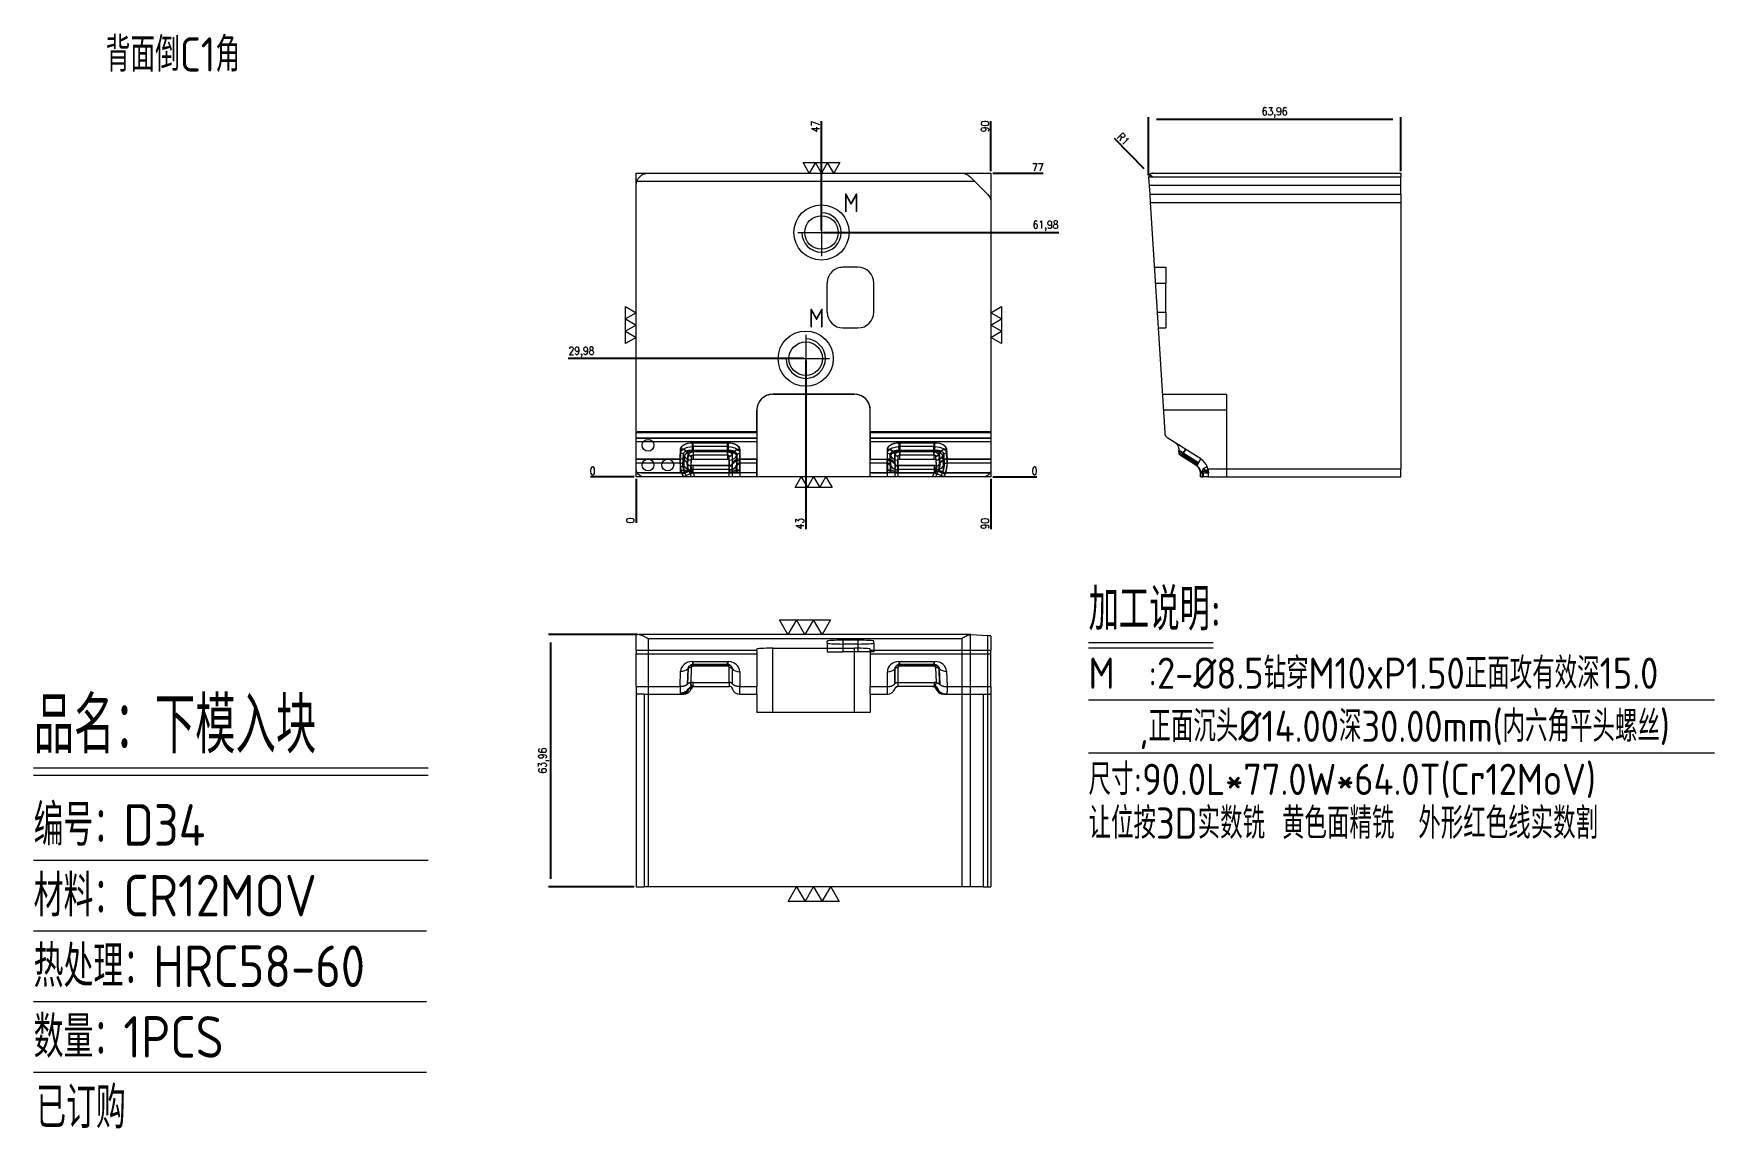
# Model space of a CAD drawing. Header units: millimetres. Extents: x 125275 to 125701, y 643 to 921.
import ezdxf
from ezdxf.enums import TextEntityAlignment as Align

# ---------------------------------------------------------------- set-up
doc = ezdxf.new("R2010")
doc.units = ezdxf.units.MM
for name, pattern in [('CENTER', [0]), ('DASHED', [0]), ('HIDDEN', [0])]:
    doc.linetypes.add(name, pattern=pattern)
for name, color, linetype in [('DIE_P', 2, 'Continuous'), ('DIM', 4, 'Continuous'), ('PRESS', 3, 'Continuous'), ('TEXT', 4, 'Continuous')]:
    doc.layers.add(name, color=color, linetype=linetype)
doc.styles.add('gbenor', font='gbenor.shx', dxfattribs={"bigfont": 'gbcbig.shx'})
doc.styles.get("Standard").update_dxf_attribs({"font": 'txt.shx', "width": 0.85, "bigfont": 'ctxt.shx'})
doc.dimstyles.new('T-2-WX', dxfattribs={"dimtxt": 2, "dimasz": 2, "dimexe": 0.5, "dimexo": 0.5, "dimgap": 0.5, "dimtad": 1, "dimtxsty": 'Standard', "dimblk": 'OPEN30', "dimcen": 0, "dimazin": 3, "dimtfac": 1, "dimtmove": 0, "dimatfit": 3, "dimldrblk": 'OPEN30', "dimlwd": -1, "dimlwe": -1})

msp = doc.modelspace()

# ---------------------------------------------------------------- texts
at = {"layer": 'DIM', "color": 3, "linetype": 'Continuous', "lineweight": 5, "style": 'gbenor'}
for s, height, p in [('品名：下模入块', 14.2309, (125274.702, 738.627)), ('编号：D34', 10.5414, (125274.702, 715.172)), ('材料：CR12MOV', 10.5414, (125274.702, 697.252)), ('热处理：HRC58-60', 10.54144, (125274.702, 679.331)), ('数量：1PCS', 10.5414, (125274.702, 661.411)), ('已订购', 10.5414, (125275.344, 643.49))]:
    msp.add_text(s, height=height, dxfattribs=at).set_placement(p)
at = {"layer": 'TEXT', "color": 4, "lineweight": 5, "style": 'gbenor'}
for s, height, p in [('背面倒C1角', 8.7044, (125292.998, 911.529)), ('加工说明: ', 10.692, (125542.367, 769.79)), ('M  :2-%%C8.5钻穿M10xP1.50正面攻有效深15.0', 7.92, (125542.367, 754.98)), ('   ,正面沉头%%c14.00深30.00mm(内六角平头螺丝)', 7.92, (125542.367, 741.516)), ('尺寸:90.0L*77.0W*64.0T(Cr12MoV)', 7.92, (125542.367, 728.052))]:
    msp.add_text(s, height=height, dxfattribs=at).set_placement(p)
for p in [(125482.125, 878.25), (125473.356, 849.003)]:
    msp.add_text('M', height=4.8, dxfattribs=at).set_placement(p, align=Align.MIDDLE_CENTER)
at = {"layer": 'TEXT', "color": 2, "lineweight": 5, "style": 'gbenor'}
msp.add_text('让位按3D实数铣 黄色面精铣', height=7.92, dxfattribs=at).set_placement((125542.367, 716.94))
at = {"layer": 'TEXT', "color": 1, "lineweight": 5, "style": 'gbenor'}
msp.add_text('外形红色线实数割', height=7.92, dxfattribs=at).set_placement((125626.021, 716.94))

# ---------------------------------------------------------------- blocks, each defined once
blk = doc.blocks.new('*u7579')
at = {"layer": 'DIE_P', "color": 2, "linetype": 'Continuous', "lineweight": 13}
for p, q in [((-11.63, 1.16), (-11.63, 8.55)), ((-3.83, 12.55), (-7.63, 12.55)), ((0.17, 1.16), (0.17, 8.55)), ((-7.63, -2.84), (-3.83, -2.84)), ((-25.47, -19.68), (-4.7, -19.68)), ((-29.47, -29.41), (-29.47, -23.68)), ((-0.7, -29.41), (-0.7, -23.68)), ((-29.47, -29.41), (-29.47, -30.81)), ((-0.7, -29.41), (-0.7, -30.81)), ((-29.47, -30.81), (-29.47, -36.09)), ((-0.7, -30.81), (-0.7, -36.09)), ((-29.47, -39.63), (-29.47, -36.09)), ((-0.7, -39.63), (-0.7, -36.09)), ((-29.47, -40.61), (-29.47, -39.63)), ((-0.7, -40.61), (-0.7, -39.63))]:
    blk.add_line(p, q, dxfattribs=at)
at = {"layer": 'DIE_P', "color": 155, "linetype": 'Continuous', "lineweight": 13}
for p, q in [((-29.47, -29.41), (-60.08, -29.41)), ((29.92, -29.41), (-0.7, -29.41)), ((-60.08, -30.81), (-29.47, -30.81)), ((-48.97, -36.09), (-48.82, -33.6)), ((-45.61, -34.25), (-45.61, -32.02)), ((-45.61, -32.02), (-36.97, -32.02)), ((-36.97, -34.25), (-36.97, -32.02)), ((-33.8, -33.69), (-33.8, -36.09)), ((-0.7, -30.81), (29.92, -30.81)), ((3.63, -36.09), (3.63, -33.69)), ((6.8, -32.02), (6.8, -34.25)), ((6.8, -32.02), (15.45, -32.02)), ((15.45, -32.02), (15.45, -34.25)), ((18.66, -33.6), (18.8, -36.09)), ((-60.08, -36.09), (-48.97, -36.09)), ((-47.02, -34.59), (-47.17, -37.09)), ((-46.83, -34.99), (-47.02, -34.59)), ((-46.97, -37.46), (-46.83, -34.99)), ((-46.11, -35.39), (-46.25, -37.81)), ((-45.66, -39.63), (-45.66, -37.77)), ((-45.66, -37.77), (-36.48, -37.77)), ((-45.61, -34.25), (-45.61, -35.15)), ((-36.97, -34.25), (-45.61, -34.25)), ((-36.97, -35.15), (-45.61, -35.15)), ((-36.97, -35.15), (-36.97, -34.25)), ((-36.48, -37.77), (-36.48, -35.4)), ((-35.68, -34.8), (-35.73, -34.96)), ((-35.73, -34.96), (-35.73, -37.33)), ((-35.68, -37.2), (-35.68, -34.8)), ((-33.79, -36.09), (-29.47, -36.09)), ((-0.7, -36.09), (3.62, -36.09)), ((5.51, -34.8), (5.51, -37.2)), ((5.57, -34.96), (5.51, -34.8)), ((5.57, -37.33), (5.57, -34.96)), ((6.32, -35.4), (6.32, -37.77)), ((6.32, -37.77), (15.5, -37.77)), ((6.8, -34.25), (6.8, -35.15)), ((15.45, -34.25), (6.8, -34.25)), ((15.45, -35.15), (6.8, -35.15)), ((15.45, -34.25), (15.45, -35.15)), ((15.5, -37.77), (15.5, -39.63)), ((16.08, -37.81), (15.94, -35.39)), ((16.85, -34.59), (16.66, -34.99)), ((16.66, -34.99), (16.81, -37.46)), ((17, -37.09), (16.85, -34.59)), ((18.8, -36.09), (29.92, -36.09)), ((-48.97, -39.63), (-59.8, -39.63)), ((-48.16, -40.61), (-48.54, -39.62)), ((-46.66, -39.18), (-46.11, -40.61)), ((-45.66, -39.63), (-45.29, -40.61)), ((-36.48, -39.63), (-45.66, -39.63)), ((-36.48, -40.61), (-36.48, -39.63)), ((-35.73, -39.63), (-35.73, -40.61)), ((-35.68, -40.61), (-35.68, -39.63)), ((-33.8, -39.63), (-33.8, -40.61)), ((-29.47, -39.63), (-33.79, -39.63)), ((3.62, -39.63), (-0.7, -39.63)), ((3.63, -40.61), (3.63, -39.63)), ((5.51, -39.63), (5.51, -40.61)), ((5.57, -40.61), (5.57, -39.63)), ((6.32, -39.63), (6.32, -40.61)), ((15.5, -39.63), (6.32, -39.63)), ((15.12, -40.61), (15.5, -39.63)), ((15.94, -40.61), (16.46, -39.25)), ((18.37, -39.63), (17.99, -40.61)), ((29.64, -39.63), (18.37, -39.63))]:
    blk.add_line(p, q, dxfattribs=at)
at = {"layer": 'DIE_P', "color": 2, "linetype": 'Continuous', "lineweight": 13}
for centre, start, end in [((-7.63, 8.55), 89.9998, 180), ((-3.83, 8.55), 0, 90), ((-7.63, 1.16), 180, 270), ((-3.83, 1.16), 270, 0), ((-25.47, -23.68), 90, 180), ((-4.7, -23.68), 0, 90)]:
    blk.add_arc(centre, 4, start, end, dxfattribs=at)
at = {"layer": 'DIE_P', "color": 155, "linetype": 'Continuous', "lineweight": 13}
for centre, major_axis, ratio, start_param, end_param in [((-45.18, -33.85), (-3.64, 0.27), 0.496885, 4.928203, 6.290621), ((-48.82, -35.29), (2, -0.12), 0.843913, 0.495699, 1.620126), ((-45.18, -35.54), (-1.78, 1.28), 0.397014, 5.279587, 6.642005), ((-45.83, -33.71), (-0.07, 2), 0.055221, 4.435684, 5.716729), ((-36.69, -33.72), (0.09, 2), 0.072326, 0.567154, 1.848199), ((-37.31, -35.54), (1.54, 1.18), 0.475633, 5.833596, 7.228629), ((-37.31, -33.85), (3.51, 0.22), 0.51772, 6.250524, 7.645557), ((-33.8, -35.38), (2, 0), 0.844328, 1.570796, 2.792527), ((7.14, -33.85), (-3.51, 0.22), 0.51772, 4.920813, 6.315846), ((3.63, -35.38), (-2, 0), 0.844328, 3.490659, 4.712389), ((7.14, -35.54), (-1.54, 1.18), 0.475633, 5.337742, 6.732775), ((6.53, -33.72), (-0.09, 2), 0.072326, 4.434987, 5.716031), ((15.66, -33.71), (-0.07, -2), 0.055221, 3.708049, 4.989094), ((15.01, -35.54), (1.78, 1.28), 0.397014, 5.924366, 7.286784), ((15.01, -33.85), (3.64, 0.27), 0.496885, 6.27575, 7.638167), ((18.66, -35.29), (-2, -0.12), 0.843913, 4.663059, 5.787486), ((-45.55, -34.75), (1.27, 0.35), 0.391062, 1.581534, 2.943952), ((-46.11, -34.71), (-0.799, 0.047), 0.843913, 0.495699, 1.620126), ((-44.93, -39.68), (-3.28, 0.61), 0.550023, 5.03817, 5.225038), ((-45.55, -35.42), (-0.552, 0.041), 0.496885, 4.859305, 6.290621), ((-37.02, -35.42), (0.532, 0.034), 0.51772, 6.250524, 7.732683), ((-37.02, -34.75), (-1.28, 0.28), 0.393249, 3.278702, 4.673735), ((-36.48, -34.72), (-0.8, 0), 0.844328, 1.570796, 2.792527), ((6.85, -34.75), (1.28, 0.28), 0.393249, 1.60945, 3.004484), ((6.32, -34.72), (-0.8, 0), 0.844328, 0.349066, 1.570796), ((6.85, -35.42), (-0.532, 0.034), 0.51772, 4.833687, 6.315846), ((15.39, -35.42), (0.552, 0.041), 0.496885, 6.27575, 7.707065), ((14.76, -39.68), (3.28, 0.61), 0.550023, 1.058148, 1.245017), ((15.39, -34.75), (-1.27, 0.35), 0.391062, 3.339234, 4.701651), ((15.94, -34.71), (0.799, 0.047), 0.843913, 4.663059, 5.787486), ((-44.93, -41.54), (-1.24, 2.03), 0.288266, 5.715577, 5.902445), ((14.76, -41.54), (1.24, 2.03), 0.288266, 0.380733, 0.567609)]:
    blk.add_ellipse(centre, major_axis=major_axis, ratio=ratio, start_param=start_param, end_param=end_param, dxfattribs=at)
for points, degree in [([(-45.83, -32.02), (-45.76, -32.02), (-45.69, -32.02), (-45.61, -32.02)], 3), ([(6.53, -32.03), (6.62, -32.02), (6.71, -32.02), (6.8, -32.02)], 3), ([(15.45, -32.02), (15.52, -32.02), (15.59, -32.02), (15.66, -32.02)], 3), ([(-45.61, -34.25), (-45.64, -34.25), (-45.67, -34.25), (-45.7, -34.26)], 3), ([(-36.86, -34.26), (-36.9, -34.25), (-36.93, -34.25), (-36.97, -34.25)], 3), ([(-33.8, -36.09), (-33.79, -36.09)], 1), ([(5.51, -37.2), (5.57, -37.33)], 1), ([(6.8, -34.25), (6.77, -34.25), (6.73, -34.25), (6.69, -34.26)], 3), ([(15.54, -34.26), (15.51, -34.25), (15.48, -34.25), (15.45, -34.25)], 3), ([(-33.79, -39.63), (-33.8, -39.63)], 1), ([(5.57, -39.63), (5.51, -39.63)], 1)]:
    blk.add_open_spline(points, degree=degree, dxfattribs=at)
for points, knots in [([(-36.97, -32.02), (-36.92, -32.02), (-36.88, -32.02), (-36.79, -32.02), (-36.74, -32.03), (-36.69, -32.03)], [0, 0, 0, 0, 0.5, 0.5, 1, 1, 1, 1]), ([(-48.97, -36.09), (-48.97, -36.09), (-48.97, -36.09), (-48.97, -36.09), (-48.97, -36.1), (-48.97, -36.1), (-48.97, -36.11), (-48.97, -36.11), (-48.97, -36.11), (-48.97, -36.12), (-48.97, -36.12), (-48.97, -36.13), (-48.97, -36.13), (-48.97, -36.13), (-48.97, -36.14), (-48.97, -36.14), (-48.97, -36.14), (-48.97, -36.15), (-48.97, -36.15), (-48.97, -36.15), (-48.97, -36.16), (-48.97, -36.16), (-48.97, -36.16), (-48.97, -36.17), (-48.97, -36.17), (-48.97, -36.17), (-48.97, -36.18), (-48.97, -36.18), (-48.97, -36.18), (-48.97, -36.19), (-48.97, -36.19), (-48.97, -36.19), (-48.97, -36.2), (-48.97, -36.2), (-48.97, -36.2), (-48.97, -36.21), (-48.97, -36.21), (-48.97, -36.21), (-48.97, -36.21), (-48.97, -36.22), (-48.97, -36.22), (-48.97, -36.22), (-48.97, -36.23), (-48.97, -36.23), (-48.97, -36.23), (-48.97, -36.25), (-48.97, -36.27), (-48.97, -36.31), (-48.97, -36.35), (-48.97, -36.4), (-48.97, -36.44), (-48.97, -36.49), (-48.97, -36.53), (-48.97, -36.58), (-48.97, -36.62), (-48.97, -36.67), (-48.97, -36.71), (-48.97, -36.77), (-48.97, -36.84), (-48.97, -36.92), (-48.97, -37), (-48.97, -37.09), (-48.97, -37.17), (-48.97, -37.26), (-48.97, -37.34), (-48.97, -37.43), (-48.97, -37.52), (-48.97, -37.59), (-48.97, -37.64), (-48.97, -37.67), (-48.97, -37.69), (-48.97, -37.72), (-48.97, -37.75), (-48.97, -37.78), (-48.97, -37.81), (-48.97, -37.84), (-48.97, -37.86), (-48.97, -37.87)], [0, 0, 0, 0, 0.003219, 0.006298, 0.009334, 0.012371, 0.015396, 0.018392, 0.021348, 0.024262, 0.027139, 0.029983, 0.032798, 0.035585, 0.038345, 0.041078, 0.043782, 0.046457, 0.049101, 0.051717, 0.054304, 0.056862, 0.05939, 0.061888, 0.064357, 0.066796, 0.069205, 0.071585, 0.073935, 0.076255, 0.078545, 0.080806, 0.083036, 0.085237, 0.087408, 0.089549, 0.09166, 0.093741, 0.095792, 0.097813, 0.099804, 0.101764, 0.103695, 0.105596, 0.107467, 0.109308, 0.13671, 0.164111, 0.191519, 0.218907, 0.24856, 0.277558, 0.305923, 0.33365, 0.360727, 0.387155, 0.412953, 0.438112, 0.483701, 0.528877, 0.573637, 0.618, 0.66196, 0.705528, 0.748765, 0.791658, 0.834229, 0.876509, 0.890009, 0.903562, 0.917168, 0.930831, 0.944556, 0.958339, 0.972175, 0.986063, 1, 1, 1, 1]), ([(-47.17, -37.09), (-47.17, -37.09), (-47.17, -37.08), (-47.18, -37.07), (-47.18, -37.06), (-47.19, -37.05), (-47.19, -37.05), (-47.2, -37.04), (-47.2, -37.03), (-47.21, -37.02), (-47.21, -37.01), (-47.22, -37), (-47.22, -36.99), (-47.23, -36.99), (-47.23, -36.98), (-47.24, -36.97), (-47.25, -36.96), (-47.25, -36.95), (-47.26, -36.94), (-47.26, -36.94), (-47.27, -36.93), (-47.27, -36.92), (-47.28, -36.91), (-47.28, -36.9), (-47.29, -36.9), (-47.3, -36.89), (-47.3, -36.88), (-47.31, -36.87), (-47.31, -36.87), (-47.32, -36.86), (-47.33, -36.85), (-47.33, -36.84), (-47.34, -36.84), (-47.34, -36.83), (-47.35, -36.82), (-47.36, -36.81), (-47.36, -36.81), (-47.37, -36.8), (-47.38, -36.79), (-47.38, -36.78), (-47.39, -36.78), (-47.39, -36.77), (-47.4, -36.76), (-47.41, -36.76), (-47.41, -36.75), (-47.42, -36.74), (-47.43, -36.73), (-47.43, -36.73), (-47.44, -36.72), (-47.45, -36.71), (-47.45, -36.71), (-47.46, -36.7), (-47.47, -36.69), (-47.47, -36.69), (-47.48, -36.68), (-47.49, -36.67), (-47.49, -36.67), (-47.5, -36.66), (-47.51, -36.66), (-47.51, -36.65), (-47.52, -36.64), (-47.53, -36.64), (-47.53, -36.63), (-47.54, -36.62), (-47.55, -36.62), (-47.55, -36.61), (-47.56, -36.61), (-47.57, -36.6), (-47.57, -36.59), (-47.58, -36.59), (-47.59, -36.58), (-47.59, -36.58), (-47.6, -36.57), (-47.61, -36.56), (-47.62, -36.56), (-47.62, -36.55), (-47.63, -36.55), (-47.64, -36.54), (-47.64, -36.54), (-47.65, -36.53), (-47.66, -36.53), (-47.66, -36.52), (-47.67, -36.51), (-47.68, -36.51), (-47.69, -36.5), (-47.69, -36.5), (-47.7, -36.49), (-47.71, -36.49), (-47.72, -36.48), (-47.72, -36.48), (-47.73, -36.47), (-47.74, -36.47), (-47.74, -36.46), (-47.75, -36.46), (-47.76, -36.45), (-47.77, -36.45), (-47.77, -36.44), (-47.78, -36.44), (-47.79, -36.43), (-47.8, -36.43), (-47.8, -36.42), (-47.81, -36.42), (-47.82, -36.42), (-47.83, -36.41), (-47.83, -36.41), (-47.84, -36.4), (-47.85, -36.4), (-47.86, -36.39), (-47.86, -36.39), (-47.87, -36.38), (-47.88, -36.38), (-47.89, -36.37), (-47.89, -36.37), (-47.9, -36.37), (-47.91, -36.36), (-47.94, -36.35), (-47.99, -36.32), (-48.07, -36.28), (-48.15, -36.24), (-48.24, -36.21), (-48.33, -36.18), (-48.4, -36.16), (-48.43, -36.15), (-48.44, -36.15), (-48.44, -36.15), (-48.45, -36.15), (-48.45, -36.15), (-48.46, -36.15), (-48.46, -36.15), (-48.47, -36.15), (-48.47, -36.14), (-48.48, -36.14), (-48.49, -36.14), (-48.49, -36.14), (-48.5, -36.14), (-48.5, -36.14), (-48.51, -36.14), (-48.51, -36.14), (-48.52, -36.13), (-48.53, -36.13), (-48.53, -36.13), (-48.54, -36.13), (-48.54, -36.13), (-48.55, -36.13), (-48.56, -36.13), (-48.56, -36.13), (-48.57, -36.12), (-48.58, -36.12), (-48.58, -36.12), (-48.59, -36.12), (-48.6, -36.12), (-48.6, -36.12), (-48.61, -36.12), (-48.62, -36.12), (-48.62, -36.12), (-48.63, -36.11), (-48.64, -36.11), (-48.64, -36.11), (-48.65, -36.11), (-48.66, -36.11), (-48.66, -36.11), (-48.67, -36.11), (-48.68, -36.11), (-48.69, -36.11), (-48.69, -36.11), (-48.7, -36.1), (-48.71, -36.1), (-48.71, -36.1), (-48.72, -36.1), (-48.73, -36.1), (-48.74, -36.1), (-48.74, -36.1), (-48.75, -36.1), (-48.76, -36.1), (-48.77, -36.1), (-48.78, -36.1), (-48.78, -36.1), (-48.79, -36.09), (-48.8, -36.09), (-48.81, -36.09), (-48.82, -36.09), (-48.82, -36.09), (-48.83, -36.09), (-48.84, -36.09), (-48.85, -36.09), (-48.86, -36.09), (-48.86, -36.09), (-48.87, -36.09), (-48.88, -36.09), (-48.89, -36.09), (-48.9, -36.09), (-48.91, -36.09), (-48.92, -36.09), (-48.93, -36.09), (-48.93, -36.09), (-48.94, -36.09), (-48.95, -36.09), (-48.96, -36.09), (-48.96, -36.09), (-48.97, -36.09)], [0, 0, 0, 0, 0.004154, 0.00891, 0.014126, 0.019701, 0.025172, 0.030301, 0.0353, 0.040228, 0.04514, 0.050049, 0.054954, 0.059856, 0.064752, 0.069639, 0.074516, 0.079382, 0.084234, 0.089072, 0.093897, 0.098714, 0.103522, 0.108319, 0.113106, 0.11788, 0.122641, 0.127387, 0.132122, 0.136849, 0.141567, 0.146279, 0.150984, 0.155683, 0.160378, 0.165062, 0.169731, 0.174387, 0.179028, 0.183655, 0.188269, 0.19287, 0.197457, 0.20203, 0.206591, 0.211139, 0.215675, 0.220199, 0.224711, 0.229213, 0.233705, 0.238188, 0.242662, 0.247128, 0.251584, 0.25603, 0.260466, 0.264892, 0.269307, 0.273711, 0.278104, 0.282484, 0.286852, 0.291206, 0.295548, 0.299876, 0.304196, 0.308507, 0.312809, 0.317103, 0.321388, 0.325665, 0.329934, 0.334194, 0.338447, 0.342692, 0.346929, 0.351158, 0.355379, 0.359594, 0.3638, 0.368, 0.372192, 0.376377, 0.380556, 0.384727, 0.388891, 0.393049, 0.3972, 0.401344, 0.405481, 0.409612, 0.413736, 0.417854, 0.421965, 0.426069, 0.430167, 0.434258, 0.438343, 0.442419, 0.446488, 0.450549, 0.454603, 0.45865, 0.462689, 0.466721, 0.470746, 0.474763, 0.478774, 0.482777, 0.486774, 0.490763, 0.494746, 0.498722, 0.502692, 0.506655, 0.545508, 0.585616, 0.626788, 0.669021, 0.712413, 0.756853, 0.759181, 0.761532, 0.763905, 0.766302, 0.768721, 0.771163, 0.773628, 0.776117, 0.778628, 0.781163, 0.78372, 0.786302, 0.788906, 0.791534, 0.794185, 0.796859, 0.799555, 0.802275, 0.805016, 0.807781, 0.810568, 0.813378, 0.816209, 0.819064, 0.82194, 0.824838, 0.827759, 0.830701, 0.833666, 0.836652, 0.83966, 0.84269, 0.845741, 0.848813, 0.851907, 0.855023, 0.85816, 0.861318, 0.864497, 0.867698, 0.87092, 0.874166, 0.877434, 0.880725, 0.88404, 0.88738, 0.890744, 0.894135, 0.897552, 0.900992, 0.904452, 0.907928, 0.91142, 0.914927, 0.918446, 0.921976, 0.925515, 0.929061, 0.932611, 0.93617, 0.939758, 0.943379, 0.947036, 0.950735, 0.95448, 0.958274, 0.962124, 0.966033, 0.970008, 0.973994, 0.97794, 0.981833, 0.985657, 0.989399, 0.993045, 0.996582, 1, 1, 1, 1]), ([(-48.97, -37.87), (-48.97, -37.89), (-48.97, -37.93), (-48.97, -37.99), (-48.97, -38.04), (-48.97, -38.1), (-48.97, -38.16), (-48.97, -38.22), (-48.97, -38.28), (-48.97, -38.34), (-48.97, -38.4), (-48.97, -38.46), (-48.97, -38.52), (-48.97, -38.57), (-48.97, -38.61), (-48.97, -38.63), (-48.97, -38.66), (-48.97, -38.68), (-48.97, -38.71), (-48.97, -38.74), (-48.97, -38.77), (-48.97, -38.79), (-48.97, -38.8)], [0, 0, 0, 0, 0.06246, 0.125323, 0.18859, 0.252275, 0.316362, 0.380877, 0.445897, 0.511333, 0.577185, 0.643487, 0.710252, 0.77746, 0.799746, 0.823611, 0.849065, 0.87611, 0.904735, 0.934932, 0.966688, 1, 1, 1, 1]), ([(-48.97, -37.87), (-48.93, -37.89), (-48.87, -37.9), (-48.8, -37.92), (-48.78, -37.92), (-48.76, -37.93), (-48.75, -37.93), (-48.74, -37.93), (-48.7, -37.94), (-48.64, -37.96), (-48.58, -37.97), (-48.52, -37.99), (-48.49, -37.99), (-48.4, -38.02), (-48.34, -38.03), (-48.22, -38.07), (-48.17, -38.08), (-48.06, -38.11), (-48.01, -38.13), (-47.86, -38.17), (-47.77, -38.2), (-47.6, -38.25), (-47.53, -38.28), (-47.38, -38.33), (-47.32, -38.36), (-47.19, -38.42), (-47.13, -38.46), (-47.05, -38.52), (-47.02, -38.54), (-46.97, -38.58), (-46.94, -38.61), (-46.92, -38.63)], [0, 0, 0, 0, 0.0625, 0.0625, 0.078125, 0.085937, 0.085937, 0.09375, 0.09375, 0.125, 0.15625, 0.15625, 0.1875, 0.1875, 0.25, 0.25, 0.3125, 0.3125, 0.375, 0.375, 0.5, 0.5, 0.625, 0.625, 0.75, 0.75, 0.875, 0.875, 0.9375, 0.9375, 1, 1, 1, 1]), ([(-46.97, -37.45), (-46.98, -37.45), (-46.98, -37.43), (-47, -37.41), (-47.01, -37.38), (-47.03, -37.36), (-47.04, -37.33), (-47.05, -37.3), (-47.07, -37.28), (-47.08, -37.25), (-47.09, -37.23), (-47.1, -37.21), (-47.11, -37.19), (-47.12, -37.18), (-47.12, -37.17), (-47.13, -37.16), (-47.13, -37.16), (-47.13, -37.15), (-47.14, -37.15), (-47.14, -37.14), (-47.14, -37.14), (-47.14, -37.13), (-47.15, -37.13), (-47.15, -37.13), (-47.15, -37.12), (-47.15, -37.12), (-47.15, -37.11), (-47.16, -37.11), (-47.16, -37.1), (-47.16, -37.1), (-47.16, -37.1), (-47.16, -37.1), (-47.16, -37.09), (-47.17, -37.09), (-47.17, -37.09)], [0, 0, 0, 0, 0.063953, 0.130227, 0.19932, 0.270444, 0.343955, 0.419609, 0.49738, 0.550147, 0.609309, 0.674914, 0.746938, 0.76328, 0.779189, 0.794691, 0.809815, 0.824595, 0.838965, 0.852811, 0.866045, 0.878582, 0.890363, 0.90157, 0.912968, 0.924853, 0.937126, 0.948011, 0.956875, 0.963517, 0.969515, 0.977645, 0.987866, 1, 1, 1, 1]), ([(-46.28, -37.82), (-46.28, -37.82), (-46.29, -37.82), (-46.29, -37.82), (-46.3, -37.82), (-46.3, -37.82), (-46.31, -37.82), (-46.31, -37.82), (-46.32, -37.82), (-46.33, -37.83), (-46.33, -37.83), (-46.34, -37.83), (-46.34, -37.83), (-46.35, -37.83), (-46.35, -37.83), (-46.36, -37.83), (-46.37, -37.83), (-46.37, -37.83), (-46.38, -37.83), (-46.38, -37.83), (-46.39, -37.83), (-46.39, -37.83), (-46.4, -37.83), (-46.4, -37.83), (-46.41, -37.83), (-46.41, -37.83), (-46.42, -37.83), (-46.42, -37.83), (-46.43, -37.83), (-46.43, -37.83), (-46.44, -37.83), (-46.44, -37.83), (-46.45, -37.83), (-46.46, -37.83), (-46.46, -37.83), (-46.47, -37.83), (-46.47, -37.83), (-46.49, -37.83), (-46.51, -37.82), (-46.53, -37.82), (-46.54, -37.82), (-46.56, -37.81), (-46.58, -37.8), (-46.6, -37.8), (-46.62, -37.79), (-46.64, -37.78), (-46.66, -37.77), (-46.67, -37.76), (-46.68, -37.76), (-46.68, -37.76), (-46.69, -37.76), (-46.69, -37.75), (-46.69, -37.75), (-46.7, -37.75), (-46.7, -37.75), (-46.7, -37.75), (-46.71, -37.74), (-46.71, -37.74), (-46.71, -37.74), (-46.72, -37.74), (-46.72, -37.74), (-46.72, -37.73), (-46.73, -37.73), (-46.73, -37.73), (-46.73, -37.73), (-46.74, -37.72), (-46.74, -37.72), (-46.74, -37.72), (-46.75, -37.72), (-46.75, -37.71), (-46.75, -37.71), (-46.76, -37.71), (-46.76, -37.71), (-46.76, -37.7), (-46.77, -37.7), (-46.77, -37.7), (-46.77, -37.7), (-46.78, -37.69), (-46.78, -37.69), (-46.78, -37.69), (-46.79, -37.69), (-46.79, -37.68), (-46.79, -37.68), (-46.8, -37.68), (-46.8, -37.68), (-46.8, -37.67), (-46.81, -37.67), (-46.81, -37.67), (-46.81, -37.66), (-46.82, -37.66), (-46.82, -37.66), (-46.82, -37.66), (-46.82, -37.65), (-46.83, -37.65), (-46.83, -37.65), (-46.83, -37.64), (-46.84, -37.64), (-46.84, -37.64), (-46.84, -37.64), (-46.85, -37.63), (-46.85, -37.63), (-46.85, -37.63), (-46.85, -37.62), (-46.86, -37.62), (-46.86, -37.62), (-46.86, -37.61), (-46.87, -37.61), (-46.87, -37.61), (-46.87, -37.6), (-46.87, -37.6), (-46.88, -37.6), (-46.88, -37.59), (-46.88, -37.59), (-46.89, -37.59), (-46.89, -37.58), (-46.89, -37.58), (-46.89, -37.58), (-46.9, -37.57), (-46.9, -37.57), (-46.9, -37.57), (-46.9, -37.56), (-46.91, -37.56), (-46.91, -37.56), (-46.91, -37.55), (-46.92, -37.55), (-46.92, -37.55), (-46.92, -37.54), (-46.92, -37.54), (-46.93, -37.53), (-46.93, -37.53), (-46.93, -37.53), (-46.93, -37.52), (-46.94, -37.52), (-46.94, -37.52), (-46.94, -37.51), (-46.94, -37.51), (-46.95, -37.5), (-46.95, -37.5), (-46.95, -37.5), (-46.95, -37.49), (-46.95, -37.49), (-46.96, -37.48), (-46.96, -37.48), (-46.96, -37.48), (-46.96, -37.47), (-46.97, -37.47), (-46.97, -37.46), (-46.97, -37.46), (-46.97, -37.46), (-46.97, -37.45)], [0, 0, 0, 0, 0.007821, 0.015498, 0.022928, 0.030126, 0.037174, 0.044163, 0.051157, 0.058179, 0.065219, 0.072247, 0.079233, 0.08616, 0.09303, 0.099848, 0.106625, 0.113347, 0.119989, 0.126567, 0.133105, 0.139626, 0.146143, 0.152622, 0.159058, 0.165453, 0.171804, 0.17811, 0.184372, 0.19059, 0.196769, 0.202931, 0.20907, 0.215185, 0.221274, 0.227329, 0.233346, 0.254923, 0.276846, 0.299043, 0.321418, 0.344201, 0.367233, 0.390612, 0.41437, 0.438455, 0.462958, 0.487835, 0.492511, 0.497191, 0.501877, 0.506568, 0.511266, 0.515969, 0.520678, 0.525394, 0.530117, 0.534845, 0.539578, 0.544317, 0.54906, 0.553809, 0.558564, 0.563326, 0.568095, 0.572871, 0.577656, 0.582447, 0.587246, 0.592051, 0.596863, 0.601681, 0.606506, 0.611338, 0.616178, 0.621025, 0.62588, 0.630743, 0.635613, 0.640492, 0.645378, 0.650271, 0.655171, 0.66008, 0.664998, 0.669925, 0.674858, 0.679797, 0.684744, 0.689702, 0.69467, 0.699646, 0.704629, 0.709619, 0.714617, 0.719622, 0.724637, 0.72966, 0.734693, 0.739735, 0.744786, 0.749847, 0.754917, 0.759994, 0.765079, 0.770173, 0.775276, 0.780388, 0.785509, 0.79064, 0.795781, 0.800933, 0.806094, 0.811266, 0.816448, 0.82164, 0.826841, 0.832052, 0.837273, 0.842503, 0.847744, 0.852994, 0.858255, 0.863526, 0.868811, 0.874109, 0.879419, 0.884741, 0.890072, 0.895413, 0.900762, 0.906121, 0.911491, 0.916872, 0.922268, 0.927683, 0.933119, 0.938569, 0.944027, 0.949482, 0.954944, 0.960435, 0.965975, 0.971591, 0.977311, 0.982817, 0.98769, 0.992202, 1, 1, 1, 1]), ([(-46.25, -37.81), (-46.25, -37.81), (-46.25, -37.81), (-46.25, -37.81), (-46.26, -37.81), (-46.26, -37.81), (-46.26, -37.81), (-46.27, -37.81), (-46.27, -37.81), (-46.27, -37.81), (-46.27, -37.81), (-46.28, -37.82), (-46.28, -37.82), (-46.28, -37.82)], [0, 0, 0, 0, 0.07697, 0.157414, 0.241547, 0.329382, 0.420444, 0.514176, 0.610005, 0.70728, 0.805215, 0.903002, 1, 1, 1, 1]), ([(-46.11, -39.42), (-46.11, -39.39), (-46.11, -39.35), (-46.12, -39.28), (-46.12, -39.24), (-46.12, -39.19), (-46.12, -39.18), (-46.12, -39.16), (-46.12, -39.15), (-46.13, -39.12), (-46.13, -39.06), (-46.14, -38.96), (-46.15, -38.88), (-46.16, -38.81), (-46.16, -38.77), (-46.18, -38.66), (-46.19, -38.6), (-46.2, -38.52), (-46.21, -38.5), (-46.21, -38.47), (-46.21, -38.44), (-46.22, -38.42), (-46.22, -38.4), (-46.22, -38.39), (-46.22, -38.37), (-46.23, -38.35), (-46.23, -38.3), (-46.23, -38.27), (-46.24, -38.2), (-46.24, -38.17), (-46.25, -38.13), (-46.25, -38.11), (-46.25, -38.08), (-46.26, -38.07), (-46.26, -38.02), (-46.26, -38), (-46.27, -37.96), (-46.27, -37.94), (-46.27, -37.92), (-46.27, -37.92), (-46.27, -37.9), (-46.27, -37.9), (-46.27, -37.88), (-46.27, -37.88), (-46.28, -37.86), (-46.28, -37.86), (-46.28, -37.85), (-46.28, -37.84), (-46.28, -37.83), (-46.28, -37.82), (-46.28, -37.82)], [0, 0, 0, 0, 0.0625, 0.0625, 0.125, 0.125, 0.140625, 0.140625, 0.15625, 0.15625, 0.1875, 0.25, 0.3125, 0.3125, 0.375, 0.375, 0.5, 0.5, 0.53125, 0.53125, 0.5625, 0.578125, 0.578125, 0.59375, 0.59375, 0.625, 0.625, 0.6875, 0.6875, 0.75, 0.75, 0.78125, 0.78125, 0.8125, 0.8125, 0.875, 0.875, 0.90625, 0.90625, 0.921875, 0.921875, 0.9375, 0.9375, 0.953125, 0.953125, 0.96875, 0.96875, 0.984375, 0.984375, 1, 1, 1, 1]), ([(-45.87, -39.52), (-45.87, -39.5), (-45.87, -39.47), (-45.88, -39.42), (-45.88, -39.38), (-45.89, -39.33), (-45.9, -39.28), (-45.91, -39.23), (-45.91, -39.18), (-45.92, -39.13), (-45.93, -39.09), (-45.94, -39.04), (-45.95, -38.99), (-45.95, -38.94), (-45.96, -38.89), (-45.97, -38.84), (-45.98, -38.79), (-45.99, -38.74), (-46, -38.69), (-46.01, -38.64), (-46.02, -38.59), (-46.03, -38.54), (-46.04, -38.49), (-46.05, -38.45), (-46.07, -38.4), (-46.08, -38.35), (-46.09, -38.3), (-46.1, -38.27), (-46.11, -38.24), (-46.11, -38.22), (-46.12, -38.2), (-46.12, -38.18), (-46.13, -38.16), (-46.13, -38.15), (-46.14, -38.13), (-46.14, -38.11), (-46.15, -38.09), (-46.15, -38.08), (-46.16, -38.06), (-46.16, -38.05), (-46.17, -38.03), (-46.17, -38.01), (-46.18, -38), (-46.18, -37.98), (-46.19, -37.97), (-46.19, -37.95), (-46.2, -37.94), (-46.2, -37.92), (-46.21, -37.91), (-46.21, -37.9), (-46.22, -37.88), (-46.22, -37.87), (-46.23, -37.86), (-46.23, -37.84), (-46.24, -37.83), (-46.24, -37.82), (-46.25, -37.81), (-46.25, -37.81)], [0, 0, 0, 0, 0.022678, 0.045521, 0.068563, 0.09183, 0.115344, 0.139117, 0.163149, 0.187423, 0.211929, 0.236664, 0.261633, 0.286845, 0.312311, 0.338045, 0.364049, 0.390299, 0.416786, 0.443522, 0.470532, 0.497811, 0.52535, 0.553144, 0.581207, 0.609562, 0.638224, 0.6672, 0.679318, 0.691397, 0.703437, 0.715425, 0.727357, 0.739242, 0.751083, 0.762881, 0.774635, 0.786345, 0.798009, 0.809627, 0.8212, 0.832726, 0.844212, 0.85567, 0.867108, 0.878546, 0.889968, 0.901339, 0.912627, 0.923838, 0.934993, 0.946081, 0.957028, 0.967797, 0.978491, 0.989228, 1, 1, 1, 1]), ([(-35.73, -37.33), (-35.73, -37.33), (-35.74, -37.34), (-35.74, -37.35), (-35.75, -37.36), (-35.75, -37.37), (-35.75, -37.38), (-35.76, -37.38), (-35.76, -37.39), (-35.77, -37.4), (-35.78, -37.41), (-35.78, -37.42), (-35.79, -37.43), (-35.79, -37.44), (-35.8, -37.45), (-35.81, -37.46), (-35.81, -37.47), (-35.82, -37.47), (-35.83, -37.48), (-35.83, -37.49), (-35.84, -37.5), (-35.85, -37.51), (-35.87, -37.53), (-35.89, -37.55), (-35.91, -37.57), (-35.94, -37.59), (-35.97, -37.61), (-35.99, -37.63), (-36.02, -37.65), (-36.05, -37.67), (-36.07, -37.68), (-36.1, -37.69), (-36.12, -37.7), (-36.14, -37.71), (-36.17, -37.72), (-36.19, -37.73), (-36.21, -37.73), (-36.23, -37.74), (-36.25, -37.75), (-36.28, -37.75), (-36.3, -37.76), (-36.32, -37.76), (-36.34, -37.76), (-36.35, -37.77), (-36.37, -37.77), (-36.39, -37.77), (-36.41, -37.77), (-36.42, -37.77), (-36.44, -37.77), (-36.46, -37.77), (-36.47, -37.77), (-36.48, -37.77), (-36.48, -37.77)], [0, 0, 0, 0, 0.012813, 0.024433, 0.036368, 0.048468, 0.060647, 0.072851, 0.085063, 0.097352, 0.109726, 0.122187, 0.134724, 0.147318, 0.159973, 0.172693, 0.185484, 0.198357, 0.211324, 0.224392, 0.237522, 0.250718, 0.282645, 0.315868, 0.350316, 0.385973, 0.422913, 0.461047, 0.50049, 0.529721, 0.558205, 0.586071, 0.613259, 0.639695, 0.66542, 0.690469, 0.714841, 0.738537, 0.761554, 0.783892, 0.80555, 0.82653, 0.846853, 0.86652, 0.885529, 0.903877, 0.921562, 0.938583, 0.954937, 0.970626, 0.985647, 1, 1, 1, 1]), ([(-36.48, -37.77), (-36.48, -37.78), (-36.48, -37.8), (-36.48, -37.83), (-36.48, -37.85), (-36.48, -37.88), (-36.48, -37.92), (-36.48, -37.95), (-36.48, -37.99), (-36.48, -38.02), (-36.48, -38.06), (-36.48, -38.1), (-36.48, -38.15), (-36.48, -38.19), (-36.48, -38.24), (-36.48, -38.29), (-36.48, -38.34), (-36.48, -38.4), (-36.48, -38.45), (-36.48, -38.51), (-36.48, -38.56), (-36.48, -38.6), (-36.48, -38.63), (-36.48, -38.66), (-36.48, -38.69), (-36.48, -38.72), (-36.48, -38.75), (-36.48, -38.78), (-36.48, -38.81), (-36.48, -38.84), (-36.48, -38.86), (-36.48, -38.89), (-36.48, -38.92), (-36.48, -38.95), (-36.48, -38.98), (-36.48, -39.01), (-36.48, -39.03), (-36.48, -39.06), (-36.48, -39.09), (-36.48, -39.12), (-36.48, -39.14), (-36.48, -39.17), (-36.48, -39.2), (-36.48, -39.22), (-36.48, -39.25), (-36.48, -39.27), (-36.48, -39.3), (-36.48, -39.33), (-36.48, -39.35), (-36.48, -39.38), (-36.48, -39.4), (-36.48, -39.42), (-36.48, -39.45), (-36.48, -39.47), (-36.48, -39.5), (-36.48, -39.52), (-36.48, -39.54), (-36.48, -39.57), (-36.48, -39.59), (-36.48, -39.61), (-36.48, -39.62), (-36.48, -39.63)], [0, 0, 0, 0, 0.020808, 0.042262, 0.064312, 0.086998, 0.110273, 0.134129, 0.158604, 0.183683, 0.209359, 0.235619, 0.262464, 0.289942, 0.318047, 0.346767, 0.376088, 0.406054, 0.436697, 0.46801, 0.499985, 0.515203, 0.530275, 0.545201, 0.55998, 0.574612, 0.589095, 0.603429, 0.617613, 0.631648, 0.645547, 0.659311, 0.67294, 0.686431, 0.699786, 0.713006, 0.726089, 0.739034, 0.75184, 0.764511, 0.777053, 0.789464, 0.801744, 0.81389, 0.825902, 0.837783, 0.849533, 0.861149, 0.872632, 0.883979, 0.895194, 0.906281, 0.917236, 0.928058, 0.938745, 0.949294, 0.959706, 0.969985, 0.980128, 0.990134, 1, 1, 1, 1]), ([(-35.67, -37.2), (-35.68, -37.2), (-35.68, -37.2), (-35.68, -37.2), (-35.68, -37.2), (-35.68, -37.21), (-35.68, -37.21), (-35.68, -37.21), (-35.68, -37.21), (-35.68, -37.22), (-35.68, -37.22), (-35.69, -37.22), (-35.69, -37.23), (-35.69, -37.23), (-35.69, -37.24), (-35.69, -37.24), (-35.7, -37.24), (-35.7, -37.25), (-35.7, -37.26), (-35.71, -37.27), (-35.71, -37.27), (-35.71, -37.27), (-35.71, -37.28), (-35.71, -37.29), (-35.72, -37.29), (-35.72, -37.29), (-35.72, -37.29), (-35.72, -37.29), (-35.72, -37.3), (-35.72, -37.31), (-35.73, -37.32), (-35.73, -37.32), (-35.73, -37.32), (-35.73, -37.32), (-35.73, -37.33), (-35.73, -37.33)], [0, 0, 0, 0, 0.015625, 0.015625, 0.03125, 0.0625, 0.09375, 0.09375, 0.125, 0.125, 0.1875, 0.1875, 0.25, 0.25, 0.3125, 0.3125, 0.375, 0.375, 0.5, 0.5, 0.5625, 0.5625, 0.625, 0.6875, 0.6875, 0.71875, 0.71875, 0.75, 0.75, 0.875, 0.875, 0.90625, 0.90625, 0.9375, 1, 1, 1, 1]), ([(-33.8, -36.09), (-33.8, -36.09), (-33.82, -36.09), (-33.85, -36.09), (-33.87, -36.09), (-33.9, -36.09), (-33.92, -36.09), (-33.94, -36.09), (-33.97, -36.09), (-33.99, -36.09), (-34.02, -36.1), (-34.04, -36.1), (-34.07, -36.1), (-34.09, -36.1), (-34.11, -36.11), (-34.14, -36.11), (-34.16, -36.11), (-34.19, -36.12), (-34.21, -36.12), (-34.23, -36.13), (-34.26, -36.13), (-34.28, -36.14), (-34.3, -36.14), (-34.33, -36.15), (-34.35, -36.15), (-34.37, -36.16), (-34.4, -36.16), (-34.42, -36.17), (-34.44, -36.18), (-34.46, -36.18), (-34.49, -36.19), (-34.51, -36.2), (-34.53, -36.2), (-34.55, -36.21), (-34.57, -36.22), (-34.6, -36.23), (-34.62, -36.23), (-34.64, -36.24), (-34.66, -36.25), (-34.68, -36.26), (-34.7, -36.27), (-34.72, -36.28), (-34.74, -36.29), (-34.76, -36.3), (-34.78, -36.31), (-34.81, -36.32), (-34.83, -36.33), (-34.85, -36.34), (-34.87, -36.35), (-34.88, -36.36), (-34.9, -36.37), (-34.92, -36.38), (-34.97, -36.41), (-35.05, -36.46), (-35.14, -36.52), (-35.22, -36.59), (-35.28, -36.65), (-35.34, -36.7), (-35.37, -36.73), (-35.39, -36.75), (-35.39, -36.76), (-35.4, -36.76), (-35.4, -36.77), (-35.41, -36.78), (-35.42, -36.78), (-35.42, -36.79), (-35.43, -36.8), (-35.43, -36.8), (-35.44, -36.81), (-35.44, -36.81), (-35.45, -36.82), (-35.45, -36.83), (-35.46, -36.83), (-35.46, -36.84), (-35.47, -36.85), (-35.47, -36.85), (-35.48, -36.86), (-35.48, -36.87), (-35.49, -36.87), (-35.49, -36.88), (-35.5, -36.89), (-35.5, -36.89), (-35.51, -36.9), (-35.51, -36.91), (-35.52, -36.91), (-35.52, -36.92), (-35.52, -36.93), (-35.53, -36.93), (-35.53, -36.94), (-35.54, -36.94), (-35.54, -36.95), (-35.55, -36.96), (-35.55, -36.96), (-35.56, -36.97), (-35.56, -36.98), (-35.56, -36.98), (-35.57, -36.99), (-35.57, -37), (-35.58, -37.01), (-35.58, -37.01), (-35.58, -37.02), (-35.59, -37.03), (-35.59, -37.03), (-35.6, -37.04), (-35.6, -37.05), (-35.6, -37.05), (-35.61, -37.06), (-35.61, -37.07), (-35.62, -37.07), (-35.62, -37.08), (-35.62, -37.09), (-35.63, -37.09), (-35.63, -37.1), (-35.63, -37.11), (-35.64, -37.11), (-35.64, -37.12), (-35.64, -37.13), (-35.65, -37.13), (-35.65, -37.14), (-35.65, -37.15), (-35.66, -37.15), (-35.66, -37.16), (-35.66, -37.17), (-35.67, -37.18), (-35.67, -37.18), (-35.67, -37.19), (-35.67, -37.19), (-35.67, -37.2)], [0, 0, 0, 0, 0.008558, 0.019886, 0.030163, 0.039921, 0.049967, 0.0601, 0.070246, 0.080352, 0.09042, 0.100457, 0.110482, 0.120496, 0.130499, 0.140488, 0.150464, 0.160425, 0.170366, 0.180284, 0.190178, 0.200049, 0.209895, 0.219717, 0.229527, 0.239329, 0.249122, 0.258904, 0.268674, 0.278431, 0.288174, 0.297902, 0.307614, 0.317308, 0.326983, 0.33664, 0.34629, 0.355935, 0.365576, 0.375211, 0.38484, 0.394462, 0.404075, 0.41368, 0.423275, 0.432859, 0.442432, 0.451997, 0.46157, 0.471152, 0.480741, 0.490336, 0.499935, 0.555731, 0.605712, 0.650157, 0.689061, 0.722393, 0.750234, 0.753985, 0.757735, 0.761483, 0.765228, 0.768971, 0.772712, 0.77645, 0.780187, 0.783923, 0.787657, 0.791391, 0.795124, 0.798856, 0.802587, 0.806318, 0.810049, 0.813779, 0.817509, 0.82124, 0.82497, 0.8287, 0.832429, 0.836154, 0.839875, 0.843592, 0.847307, 0.851018, 0.854727, 0.858433, 0.862135, 0.865834, 0.869529, 0.873221, 0.87691, 0.880598, 0.884283, 0.887966, 0.891644, 0.895317, 0.898984, 0.902645, 0.906301, 0.909952, 0.913596, 0.917236, 0.920876, 0.924515, 0.928152, 0.931788, 0.935419, 0.939046, 0.942667, 0.946283, 0.949897, 0.953508, 0.957115, 0.960714, 0.964303, 0.967892, 0.971502, 0.975133, 0.978783, 0.982457, 0.986163, 0.9899, 0.99366, 0.997214, 1, 1, 1, 1]), ([(-33.78, -39.63), (-33.78, -39.62), (-33.78, -39.58), (-33.78, -39.53), (-33.78, -39.48), (-33.78, -39.43), (-33.78, -39.38), (-33.78, -39.33), (-33.78, -39.28), (-33.78, -39.23), (-33.78, -39.18), (-33.78, -39.13), (-33.78, -39.08), (-33.78, -39.03), (-33.78, -38.98), (-33.78, -38.93), (-33.78, -38.88), (-33.78, -38.83), (-33.79, -38.78), (-33.79, -38.73), (-33.79, -38.69), (-33.79, -38.64), (-33.79, -38.52), (-33.78, -38.33), (-33.79, -38.08), (-33.79, -37.84), (-33.79, -37.61), (-33.79, -37.38), (-33.79, -37.16), (-33.79, -36.95), (-33.79, -36.8), (-33.79, -36.69), (-33.79, -36.62), (-33.78, -36.55), (-33.79, -36.47), (-33.79, -36.41), (-33.79, -36.36), (-33.79, -36.34), (-33.79, -36.31), (-33.79, -36.28), (-33.79, -36.26), (-33.79, -36.24), (-33.79, -36.21), (-33.79, -36.19), (-33.79, -36.18), (-33.79, -36.16), (-33.79, -36.14), (-33.78, -36.13), (-33.78, -36.12), (-33.78, -36.11), (-33.78, -36.1), (-33.78, -36.09), (-33.78, -36.09)], [0, 0, 0, 0, 0.011807, 0.023613, 0.035426, 0.047251, 0.059091, 0.070948, 0.082817, 0.094697, 0.106589, 0.118493, 0.130411, 0.142337, 0.154271, 0.166214, 0.178167, 0.190129, 0.202097, 0.21407, 0.22605, 0.238037, 0.250032, 0.312573, 0.375106, 0.437591, 0.500007, 0.562238, 0.624665, 0.687263, 0.749982, 0.77164, 0.794972, 0.819981, 0.846659, 0.874988, 0.886639, 0.897772, 0.90839, 0.918494, 0.928083, 0.937159, 0.945725, 0.953782, 0.961329, 0.968367, 0.974896, 0.980918, 0.986438, 0.991458, 0.995979, 1, 1, 1, 1]), ([(-48.97, -38.8), (-48.97, -38.81), (-48.97, -38.84), (-48.97, -38.88), (-48.97, -38.92), (-48.97, -38.96), (-48.97, -39.01), (-48.97, -39.06), (-48.97, -39.1), (-48.97, -39.14), (-48.97, -39.18), (-48.97, -39.21), (-48.97, -39.24), (-48.97, -39.27), (-48.97, -39.31), (-48.97, -39.34), (-48.97, -39.37), (-48.97, -39.39), (-48.97, -39.42), (-48.97, -39.45), (-48.97, -39.48), (-48.97, -39.5), (-48.97, -39.52), (-48.97, -39.55), (-48.97, -39.57), (-48.97, -39.59), (-48.97, -39.61), (-48.97, -39.63), (-48.97, -39.63)], [0, 0, 0, 0, 0.046005, 0.094351, 0.144998, 0.197943, 0.253248, 0.310817, 0.370611, 0.413524, 0.455324, 0.496045, 0.535675, 0.574218, 0.6117, 0.648103, 0.683412, 0.717639, 0.750769, 0.782786, 0.813707, 0.843536, 0.87228, 0.899956, 0.92659, 0.952182, 0.976684, 1, 1, 1, 1]), ([(-46.55, -39.26), (-46.55, -39.26), (-46.55, -39.26), (-46.55, -39.25), (-46.55, -39.23), (-46.55, -39.21)], [0, 0, 0, 0, 0.053088, 0.053088, 1, 1, 1, 1]), ([(-46.55, -39.26), (-46.54, -39.27), (-46.54, -39.27), (-46.53, -39.27), (-46.52, -39.28), (-46.51, -39.28), (-46.51, -39.28)], [0, 0, 0, 0, 0.256753, 0.509547, 0.756817, 1, 1, 1, 1]), ([(-46.51, -39.28), (-46.5, -39.29), (-46.5, -39.29), (-46.48, -39.29), (-46.47, -39.3), (-46.46, -39.3), (-46.45, -39.31), (-46.44, -39.31), (-46.42, -39.32), (-46.41, -39.32), (-46.4, -39.33), (-46.39, -39.33), (-46.38, -39.33), (-46.36, -39.34), (-46.35, -39.34), (-46.34, -39.35), (-46.33, -39.35), (-46.31, -39.36), (-46.3, -39.36), (-46.28, -39.37), (-46.27, -39.37), (-46.25, -39.38), (-46.24, -39.38), (-46.22, -39.39), (-46.2, -39.39), (-46.19, -39.4), (-46.17, -39.4), (-46.16, -39.41), (-46.14, -39.41), (-46.13, -39.42), (-46.12, -39.42), (-46.11, -39.42)], [0, 0, 0, 0, 0.036961, 0.073127, 0.108507, 0.143288, 0.177724, 0.211595, 0.24475, 0.277355, 0.309598, 0.341445, 0.372636, 0.403284, 0.433471, 0.463267, 0.499678, 0.535914, 0.572026, 0.60798, 0.643943, 0.679865, 0.715633, 0.751244, 0.786866, 0.822499, 0.858092, 0.893605, 0.929055, 0.964513, 1, 1, 1, 1]), ([(-46.11, -39.42), (-46.11, -39.43), (-46.1, -39.43), (-46.08, -39.43), (-46.07, -39.44), (-46.05, -39.44), (-46.04, -39.45), (-46.03, -39.45), (-46.01, -39.46), (-46, -39.47), (-45.98, -39.47), (-45.97, -39.48), (-45.95, -39.48), (-45.94, -39.49), (-45.93, -39.49), (-45.91, -39.5), (-45.9, -39.51), (-45.88, -39.51), (-45.87, -39.52), (-45.87, -39.52)], [0, 0, 0, 0, 0.058182, 0.116306, 0.174537, 0.232905, 0.291372, 0.349882, 0.408407, 0.466973, 0.525674, 0.584534, 0.643513, 0.702577, 0.76176, 0.821097, 0.880599, 0.940249, 1, 1, 1, 1]), ([(-36.48, -39.63), (-36.48, -39.63), (-36.46, -39.63), (-36.43, -39.63), (-36.41, -39.63), (-36.38, -39.63), (-36.35, -39.63), (-36.32, -39.63), (-36.28, -39.63), (-36.25, -39.63), (-36.21, -39.63), (-36.18, -39.63), (-36.14, -39.63), (-36.1, -39.63), (-36.06, -39.63), (-36.02, -39.63), (-35.97, -39.63), (-35.93, -39.63), (-35.89, -39.63), (-35.86, -39.63), (-35.85, -39.63), (-35.85, -39.63), (-35.84, -39.63), (-35.84, -39.63), (-35.84, -39.63), (-35.84, -39.63), (-35.84, -39.63), (-35.83, -39.63), (-35.83, -39.63), (-35.83, -39.63), (-35.83, -39.63), (-35.83, -39.63), (-35.82, -39.63), (-35.82, -39.63), (-35.82, -39.63), (-35.82, -39.63), (-35.82, -39.63), (-35.82, -39.63), (-35.81, -39.63), (-35.81, -39.63), (-35.81, -39.63), (-35.81, -39.63), (-35.81, -39.63), (-35.81, -39.63), (-35.8, -39.63), (-35.8, -39.63), (-35.8, -39.63), (-35.8, -39.63), (-35.8, -39.63), (-35.8, -39.63), (-35.79, -39.63), (-35.79, -39.63), (-35.79, -39.63), (-35.79, -39.63), (-35.79, -39.63), (-35.79, -39.63), (-35.78, -39.63), (-35.78, -39.63), (-35.78, -39.63), (-35.78, -39.63), (-35.78, -39.63), (-35.78, -39.63), (-35.78, -39.63), (-35.77, -39.63), (-35.77, -39.63), (-35.77, -39.63), (-35.77, -39.63), (-35.77, -39.63), (-35.77, -39.63), (-35.77, -39.63), (-35.76, -39.63), (-35.76, -39.63), (-35.76, -39.63), (-35.76, -39.63), (-35.76, -39.63), (-35.76, -39.63), (-35.76, -39.63), (-35.76, -39.63), (-35.75, -39.63), (-35.75, -39.63), (-35.75, -39.63), (-35.75, -39.63), (-35.75, -39.63), (-35.75, -39.63), (-35.75, -39.63), (-35.75, -39.63), (-35.74, -39.63), (-35.74, -39.63), (-35.74, -39.63), (-35.74, -39.63), (-35.74, -39.63), (-35.74, -39.63), (-35.74, -39.63), (-35.74, -39.63), (-35.74, -39.63), (-35.73, -39.63), (-35.73, -39.63), (-35.73, -39.63), (-35.73, -39.63)], [0, 0, 0, 0, 0.0245, 0.05071, 0.078627, 0.108248, 0.13957, 0.172584, 0.207298, 0.243751, 0.281947, 0.321886, 0.363575, 0.407124, 0.452462, 0.499522, 0.567818, 0.632231, 0.69271, 0.749272, 0.752657, 0.756038, 0.759413, 0.762784, 0.766151, 0.769515, 0.772874, 0.77623, 0.779583, 0.782933, 0.786277, 0.789613, 0.792942, 0.796265, 0.79958, 0.802889, 0.806192, 0.809489, 0.812781, 0.816067, 0.819348, 0.822624, 0.825895, 0.829162, 0.832425, 0.835683, 0.838938, 0.842188, 0.845435, 0.848678, 0.851917, 0.855153, 0.858384, 0.861613, 0.864837, 0.868059, 0.871277, 0.874491, 0.877702, 0.880906, 0.884105, 0.887297, 0.890483, 0.893663, 0.896837, 0.900005, 0.903167, 0.906325, 0.909476, 0.912623, 0.915764, 0.918901, 0.922033, 0.925163, 0.928296, 0.93143, 0.934565, 0.937701, 0.940835, 0.943968, 0.947097, 0.950223, 0.953343, 0.956456, 0.959561, 0.962657, 0.965742, 0.968814, 0.971873, 0.974909, 0.977921, 0.980914, 0.98389, 0.986857, 0.989821, 0.992791, 0.995846, 1, 1, 1, 1]), ([(-35.73, -39.63), (-35.73, -39.63), (-35.73, -39.63), (-35.73, -39.63), (-35.73, -39.63), (-35.73, -39.63), (-35.72, -39.63), (-35.72, -39.63), (-35.72, -39.63), (-35.72, -39.63), (-35.72, -39.63), (-35.71, -39.63), (-35.71, -39.63), (-35.71, -39.63), (-35.71, -39.63), (-35.71, -39.63), (-35.7, -39.63), (-35.7, -39.63), (-35.7, -39.63), (-35.69, -39.63), (-35.69, -39.63), (-35.69, -39.63), (-35.69, -39.63), (-35.69, -39.63), (-35.68, -39.63), (-35.68, -39.63), (-35.68, -39.63), (-35.68, -39.63), (-35.68, -39.63), (-35.68, -39.63), (-35.68, -39.63), (-35.68, -39.63), (-35.68, -39.63), (-35.68, -39.63), (-35.67, -39.63)], [0, 0, 0, 0, 0.0625, 0.09375, 0.09375, 0.125, 0.125, 0.25, 0.28125, 0.28125, 0.3125, 0.3125, 0.375, 0.4375, 0.4375, 0.5, 0.5, 0.625, 0.625, 0.6875, 0.6875, 0.75, 0.75, 0.8125, 0.8125, 0.875, 0.875, 0.90625, 0.90625, 0.9375, 0.96875, 0.984375, 0.984375, 1, 1, 1, 1]), ([(-35.67, -39.63), (-35.67, -39.63), (-35.67, -39.63), (-35.67, -39.63), (-35.66, -39.63), (-35.66, -39.63), (-35.66, -39.63), (-35.65, -39.63), (-35.65, -39.63), (-35.65, -39.63), (-35.64, -39.63), (-35.64, -39.63), (-35.63, -39.63), (-35.63, -39.63), (-35.63, -39.63), (-35.62, -39.63), (-35.62, -39.63), (-35.61, -39.63), (-35.61, -39.63), (-35.6, -39.63), (-35.6, -39.63), (-35.6, -39.63), (-35.59, -39.63), (-35.59, -39.63), (-35.58, -39.63), (-35.58, -39.63), (-35.57, -39.63), (-35.57, -39.63), (-35.56, -39.63), (-35.56, -39.63), (-35.55, -39.63), (-35.55, -39.63), (-35.54, -39.63), (-35.54, -39.63), (-35.53, -39.63), (-35.53, -39.63), (-35.52, -39.63), (-35.52, -39.63), (-35.51, -39.63), (-35.51, -39.63), (-35.5, -39.63), (-35.5, -39.63), (-35.49, -39.63), (-35.48, -39.63), (-35.48, -39.63), (-35.47, -39.63), (-35.47, -39.63), (-35.46, -39.63), (-35.46, -39.63), (-35.45, -39.63), (-35.44, -39.63), (-35.44, -39.63), (-35.43, -39.63), (-35.43, -39.63), (-35.42, -39.63), (-35.41, -39.63), (-35.41, -39.63), (-35.4, -39.63), (-35.4, -39.63), (-35.39, -39.63), (-35.37, -39.63), (-35.32, -39.63), (-35.26, -39.63), (-35.17, -39.63), (-35.07, -39.63), (-34.98, -39.63), (-34.91, -39.63), (-34.88, -39.63), (-34.85, -39.63), (-34.82, -39.63), (-34.78, -39.63), (-34.75, -39.63), (-34.72, -39.63), (-34.69, -39.63), (-34.66, -39.63), (-34.63, -39.63), (-34.59, -39.63), (-34.56, -39.63), (-34.53, -39.63), (-34.5, -39.63), (-34.47, -39.63), (-34.44, -39.63), (-34.41, -39.63), (-34.38, -39.63), (-34.35, -39.63), (-34.32, -39.63), (-34.29, -39.63), (-34.26, -39.63), (-34.23, -39.63), (-34.2, -39.63), (-34.17, -39.63), (-34.14, -39.63), (-34.11, -39.63), (-34.09, -39.63), (-34.06, -39.63), (-34.03, -39.63), (-34.01, -39.63), (-33.98, -39.63), (-33.96, -39.63), (-33.93, -39.63), (-33.91, -39.63), (-33.89, -39.63), (-33.86, -39.63), (-33.84, -39.63), (-33.82, -39.63), (-33.8, -39.63), (-33.8, -39.63)], [0, 0, 0, 0, 0.003417, 0.007776, 0.012136, 0.01635, 0.020467, 0.024586, 0.028807, 0.033091, 0.037408, 0.041675, 0.045898, 0.050107, 0.054303, 0.058486, 0.062676, 0.066879, 0.071092, 0.075311, 0.079531, 0.083751, 0.087972, 0.092197, 0.096426, 0.10066, 0.104898, 0.10914, 0.113386, 0.117635, 0.121883, 0.12613, 0.130377, 0.134624, 0.138872, 0.143122, 0.147374, 0.151629, 0.155888, 0.160152, 0.164419, 0.168691, 0.172967, 0.177241, 0.181512, 0.18578, 0.190046, 0.19431, 0.198573, 0.202833, 0.207093, 0.211351, 0.215609, 0.219866, 0.224123, 0.22838, 0.232638, 0.236899, 0.241161, 0.245424, 0.249687, 0.285505, 0.328378, 0.378364, 0.435493, 0.500015, 0.515781, 0.531374, 0.546787, 0.562021, 0.577115, 0.592069, 0.606878, 0.621536, 0.636039, 0.65038, 0.664556, 0.678576, 0.692458, 0.706194, 0.719779, 0.733206, 0.746468, 0.759559, 0.772475, 0.785209, 0.797776, 0.810186, 0.822433, 0.834513, 0.846421, 0.858143, 0.86967, 0.880998, 0.892123, 0.903044, 0.913759, 0.924283, 0.934614, 0.944749, 0.954673, 0.964251, 0.973385, 0.982958, 0.992768, 1, 1, 1, 1])]:
    blk.add_open_spline(points, degree=3, knots=knots, dxfattribs=at)
at = {"layer": 'DIE_P', "color": 2, "linetype": 'Continuous', "lineweight": 13}
for points, degree, knots in [([(3.62, -39.63), (3.62, -39.46), (3.62, -39.28), (3.62, -38.93), (3.62, -38.76), (3.62, -38.42), (3.62, -38.25), (3.62, -37.92), (3.62, -37.76), (3.62, -37.45), (3.62, -37.31), (3.62, -37.02), (3.62, -36.88), (3.62, -36.63), (3.62, -36.51), (3.62, -36.28), (3.62, -36.18), (3.62, -36.09)], 3, [0, 0, 0, 0, 0.125, 0.125, 0.25, 0.25, 0.375, 0.375, 0.5, 0.5, 0.625, 0.625, 0.75, 0.75, 0.875, 0.875, 1, 1, 1, 1]), ([(3.63, -36.09), (3.73, -36.09), (3.83, -36.09), (4.03, -36.12), (4.13, -36.14), (4.33, -36.19), (4.42, -36.22), (4.6, -36.3), (4.69, -36.34), (4.86, -36.44), (4.94, -36.49), (5.09, -36.61), (5.15, -36.68), (5.28, -36.81), (5.33, -36.89), (5.43, -37.04), (5.47, -37.12), (5.51, -37.2)], 3, [0, 0, 0, 0, 0.125, 0.125, 0.25, 0.25, 0.375, 0.375, 0.5, 0.5, 0.625, 0.625, 0.75, 0.75, 0.875, 0.875, 1, 1, 1, 1]), ([(5.57, -37.33), (5.59, -37.39), (5.63, -37.46), (5.73, -37.56), (5.79, -37.61), (5.93, -37.69), (6, -37.72), (6.15, -37.76), (6.24, -37.77), (6.32, -37.77)], 3, [0, 0, 0, 0, 0.25, 0.25, 0.5, 0.5, 0.75, 0.75, 1, 1, 1, 1]), ([(6.32, -37.77), (6.32, -37.87), (6.32, -37.99), (6.32, -38.26), (6.32, -38.41), (6.32, -38.73), (6.32, -38.91), (6.32, -39.26), (6.32, -39.45), (6.32, -39.63)], 3, [0, 0, 0, 0, 0.25, 0.25, 0.5, 0.5, 0.75, 0.75, 1, 1, 1, 1]), ([(15.7, -39.52), (15.72, -39.35), (15.75, -39.17), (15.8, -38.85), (15.83, -38.69), (15.9, -38.39), (15.93, -38.25), (16.01, -38.01), (16.04, -37.9), (16.08, -37.81)], 3, [0, 0, 0, 0, 0.25, 0.25, 0.5, 0.5, 0.75, 0.75, 1, 1, 1, 1]), ([(16.08, -37.81), (16.09, -37.81), (16.09, -37.81), (16.11, -37.81), (16.12, -37.82), (16.13, -37.82), (16.14, -37.82), (16.16, -37.83), (16.17, -37.83), (16.18, -37.83), (16.19, -37.83), (16.2, -37.83), (16.21, -37.83), (16.23, -37.83), (16.24, -37.84), (16.25, -37.84), (16.26, -37.84), (16.27, -37.84), (16.29, -37.83), (16.33, -37.83), (16.37, -37.82), (16.42, -37.81), (16.46, -37.79), (16.48, -37.78), (16.5, -37.77), (16.51, -37.77), (16.53, -37.76), (16.55, -37.75), (16.56, -37.74), (16.58, -37.73), (16.59, -37.71), (16.61, -37.7), (16.63, -37.69), (16.64, -37.67), (16.66, -37.66), (16.67, -37.64), (16.69, -37.63), (16.71, -37.61), (16.72, -37.59), (16.74, -37.57), (16.75, -37.55), (16.77, -37.53), (16.78, -37.51), (16.79, -37.48), (16.8, -37.47), (16.81, -37.46)], 3, [0, 0, 0, 0, 0.015826, 0.031417, 0.046774, 0.061901, 0.0768, 0.091472, 0.105921, 0.120149, 0.13416, 0.147955, 0.161537, 0.174911, 0.18808, 0.201047, 0.213815, 0.226389, 0.238772, 0.291346, 0.34573, 0.402187, 0.460953, 0.478973, 0.497592, 0.516813, 0.536641, 0.557078, 0.578129, 0.599795, 0.622079, 0.644983, 0.66851, 0.692662, 0.71744, 0.742847, 0.768883, 0.79555, 0.82285, 0.850784, 0.879353, 0.908558, 0.9384, 0.968881, 1, 1, 1, 1]), ([(17, -37.09), (17, -37.09), (17.01, -37.07), (17.02, -37.06), (17.03, -37.04), (17.04, -37.02), (17.05, -37.01), (17.06, -36.99), (17.07, -36.97), (17.08, -36.96), (17.09, -36.94), (17.1, -36.92), (17.12, -36.91), (17.13, -36.89), (17.14, -36.88), (17.15, -36.86), (17.16, -36.85), (17.18, -36.83), (17.19, -36.81), (17.2, -36.8), (17.21, -36.78), (17.23, -36.77), (17.24, -36.75), (17.25, -36.74), (17.27, -36.73), (17.28, -36.71), (17.3, -36.7), (17.31, -36.68), (17.32, -36.67), (17.34, -36.65), (17.35, -36.64), (17.37, -36.63), (17.38, -36.61), (17.4, -36.6), (17.41, -36.59), (17.43, -36.57), (17.44, -36.56), (17.46, -36.55), (17.48, -36.54), (17.49, -36.52), (17.51, -36.51), (17.52, -36.5), (17.54, -36.49), (17.56, -36.48), (17.57, -36.47), (17.59, -36.45), (17.61, -36.44), (17.62, -36.43), (17.64, -36.42), (17.66, -36.41), (17.68, -36.4), (17.69, -36.39), (17.71, -36.38), (17.73, -36.37), (17.75, -36.36), (17.76, -36.35), (17.78, -36.34), (17.8, -36.33), (17.82, -36.32), (17.84, -36.31), (17.85, -36.3), (17.87, -36.29), (17.89, -36.29), (17.91, -36.28), (17.93, -36.27), (17.95, -36.26), (17.97, -36.25), (17.99, -36.25), (18, -36.24), (18.02, -36.23), (18.04, -36.22), (18.06, -36.22), (18.08, -36.21), (18.1, -36.2), (18.12, -36.2), (18.14, -36.19), (18.16, -36.18), (18.18, -36.18), (18.2, -36.17), (18.22, -36.17), (18.24, -36.16), (18.26, -36.16), (18.28, -36.15), (18.3, -36.15), (18.32, -36.14), (18.34, -36.14), (18.36, -36.13), (18.38, -36.13), (18.4, -36.13), (18.42, -36.12), (18.44, -36.12), (18.46, -36.11), (18.48, -36.11), (18.5, -36.11), (18.52, -36.11), (18.54, -36.1), (18.56, -36.1), (18.58, -36.1), (18.6, -36.1), (18.62, -36.09), (18.64, -36.09), (18.66, -36.09), (18.68, -36.09), (18.7, -36.09), (18.72, -36.09), (18.74, -36.09), (18.76, -36.09), (18.78, -36.09), (18.79, -36.09), (18.8, -36.09)], 3, [0, 0, 0, 0, 0.009712, 0.019417, 0.029114, 0.038805, 0.048489, 0.058166, 0.067836, 0.077499, 0.087155, 0.096804, 0.106447, 0.116082, 0.12571, 0.135331, 0.144946, 0.154553, 0.164153, 0.173747, 0.183334, 0.192913, 0.202486, 0.212052, 0.22161, 0.231162, 0.240707, 0.250245, 0.259776, 0.269301, 0.278818, 0.288328, 0.297832, 0.307328, 0.316818, 0.3263, 0.335776, 0.345245, 0.354707, 0.364162, 0.37361, 0.383051, 0.392486, 0.401913, 0.411334, 0.420747, 0.430154, 0.439554, 0.448947, 0.458333, 0.467712, 0.477085, 0.48645, 0.495809, 0.50516, 0.514505, 0.523843, 0.533174, 0.542498, 0.551816, 0.561126, 0.57043, 0.579727, 0.589017, 0.5983, 0.607576, 0.616845, 0.626108, 0.635363, 0.644612, 0.653854, 0.663089, 0.672318, 0.681539, 0.690754, 0.699961, 0.709162, 0.718357, 0.727544, 0.736724, 0.745898, 0.755065, 0.764225, 0.773378, 0.782525, 0.791664, 0.800797, 0.809923, 0.819042, 0.828154, 0.83726, 0.846359, 0.855451, 0.864536, 0.873614, 0.882686, 0.891751, 0.900809, 0.90986, 0.918905, 0.927942, 0.936973, 0.945997, 0.955015, 0.964025, 0.973029, 0.982026, 0.991016, 1, 1, 1, 1]), ([(18.8, -36.09), (18.8, -36.09), (18.8, -36.1), (18.8, -36.12), (18.8, -36.14), (18.8, -36.16), (18.8, -36.18), (18.81, -36.2), (18.81, -36.22), (18.81, -36.24), (18.81, -36.26), (18.81, -36.28), (18.81, -36.29), (18.81, -36.32), (18.81, -36.34), (18.81, -36.36), (18.81, -36.38), (18.81, -36.4), (18.81, -36.42), (18.81, -36.44), (18.81, -36.46), (18.81, -36.48), (18.81, -36.5), (18.81, -36.52), (18.81, -36.55), (18.81, -36.57), (18.8, -36.59), (18.8, -36.61), (18.8, -36.63), (18.8, -36.66), (18.8, -36.68), (18.8, -36.7), (18.8, -36.72), (18.8, -36.75), (18.8, -36.77), (18.8, -36.79), (18.8, -36.82), (18.8, -36.84), (18.79, -36.86), (18.79, -36.89), (18.79, -36.91), (18.79, -36.93), (18.79, -36.96), (18.79, -36.98), (18.79, -37.01), (18.79, -37.03), (18.78, -37.06), (18.78, -37.08), (18.78, -37.1), (18.78, -37.13), (18.78, -37.15), (18.78, -37.18), (18.77, -37.2), (18.77, -37.23), (18.77, -37.25), (18.77, -37.28), (18.77, -37.3), (18.76, -37.33), (18.76, -37.35), (18.76, -37.38), (18.76, -37.4), (18.76, -37.43), (18.75, -37.45), (18.75, -37.48), (18.75, -37.5), (18.75, -37.53), (18.74, -37.55), (18.74, -37.58), (18.74, -37.61), (18.74, -37.63), (18.73, -37.66), (18.73, -37.68), (18.73, -37.71), (18.72, -37.74), (18.72, -37.76), (18.72, -37.79), (18.72, -37.81), (18.71, -37.84), (18.71, -37.86), (18.71, -37.89), (18.7, -37.92), (18.7, -37.94), (18.7, -37.97), (18.69, -37.99), (18.69, -38.02), (18.69, -38.05), (18.68, -38.07), (18.68, -38.1), (18.68, -38.13), (18.67, -38.15), (18.67, -38.18), (18.66, -38.2), (18.66, -38.23), (18.66, -38.26), (18.65, -38.28), (18.65, -38.31), (18.64, -38.33), (18.64, -38.36), (18.64, -38.39), (18.63, -38.41), (18.63, -38.44), (18.62, -38.47), (18.62, -38.49), (18.61, -38.52), (18.61, -38.54), (18.61, -38.57), (18.6, -38.6), (18.6, -38.62), (18.59, -38.65), (18.59, -38.67), (18.58, -38.7), (18.58, -38.73), (18.57, -38.75), (18.57, -38.78), (18.56, -38.8), (18.56, -38.83), (18.55, -38.85), (18.55, -38.88), (18.54, -38.91), (18.54, -38.93), (18.53, -38.96), (18.53, -38.98), (18.52, -39.01), (18.52, -39.03), (18.51, -39.06), (18.51, -39.09), (18.5, -39.11), (18.49, -39.14), (18.49, -39.16), (18.48, -39.19), (18.48, -39.21), (18.47, -39.24), (18.47, -39.26), (18.46, -39.29), (18.45, -39.31), (18.45, -39.34), (18.44, -39.36), (18.44, -39.39), (18.43, -39.41), (18.42, -39.44), (18.42, -39.46), (18.41, -39.49), (18.4, -39.51), (18.4, -39.53), (18.39, -39.56), (18.38, -39.58), (18.38, -39.61), (18.37, -39.62), (18.37, -39.63)], 3, [0, 0, 0, 0, 0.007893, 0.01577, 0.023631, 0.031478, 0.039309, 0.047124, 0.054924, 0.062709, 0.070479, 0.078233, 0.085972, 0.093696, 0.101405, 0.109098, 0.116777, 0.12444, 0.132088, 0.13972, 0.147338, 0.154941, 0.162528, 0.170101, 0.177658, 0.1852, 0.192728, 0.20024, 0.207738, 0.21522, 0.222688, 0.23014, 0.237578, 0.245001, 0.252409, 0.259802, 0.267181, 0.274545, 0.281894, 0.289228, 0.296547, 0.303852, 0.311142, 0.318418, 0.325679, 0.332925, 0.340156, 0.347374, 0.354576, 0.361764, 0.368938, 0.376097, 0.383241, 0.390372, 0.397487, 0.404589, 0.411676, 0.418749, 0.425807, 0.432851, 0.439881, 0.446896, 0.453898, 0.460885, 0.467858, 0.474817, 0.481762, 0.488692, 0.495609, 0.502512, 0.5094, 0.516275, 0.523135, 0.529982, 0.536815, 0.543634, 0.550439, 0.55723, 0.564007, 0.570771, 0.57752, 0.584257, 0.590979, 0.597688, 0.604383, 0.611064, 0.617732, 0.624386, 0.631027, 0.637654, 0.644268, 0.650868, 0.657455, 0.664029, 0.670589, 0.677136, 0.683669, 0.69019, 0.696697, 0.70319, 0.709671, 0.716139, 0.722593, 0.729034, 0.735462, 0.741878, 0.74828, 0.754669, 0.761045, 0.767409, 0.773759, 0.780097, 0.786422, 0.792734, 0.799033, 0.80532, 0.811594, 0.817856, 0.824104, 0.830341, 0.836564, 0.842776, 0.848974, 0.855161, 0.861335, 0.867496, 0.873646, 0.879783, 0.885907, 0.89202, 0.89812, 0.904208, 0.910285, 0.916349, 0.922401, 0.928441, 0.934469, 0.940485, 0.946489, 0.952482, 0.958462, 0.964431, 0.970388, 0.976334, 0.982268, 0.98819, 0.994101, 1, 1, 1, 1]), ([(-48.97, -38.8), (-48.96, -38.8), (-48.94, -38.81), (-48.91, -38.82), (-48.9, -38.83), (-48.87, -38.84), (-48.85, -38.84), (-48.82, -38.85), (-48.8, -38.86), (-48.76, -38.87), (-48.73, -38.88), (-48.67, -38.89), (-48.63, -38.89), (-48.57, -38.9), (-48.54, -38.9), (-48.5, -38.9), (-48.48, -38.9), (-48.45, -38.9), (-48.43, -38.9), (-48.4, -38.9), (-48.38, -38.9), (-48.35, -38.9), (-48.33, -38.9), (-48.28, -38.9), (-48.25, -38.9), (-48.17, -38.89), (-48.13, -38.89), (-48.05, -38.89), (-48.01, -38.89), (-47.95, -38.89), (-47.93, -38.89), (-47.89, -38.9), (-47.87, -38.9), (-47.83, -38.9), (-47.8, -38.91), (-47.76, -38.91), (-47.74, -38.92), (-47.7, -38.92), (-47.68, -38.93), (-47.64, -38.94), (-47.62, -38.94), (-47.56, -38.96), (-47.52, -38.97), (-47.46, -38.99), (-47.45, -38.99), (-47.41, -39), (-47.39, -39.01), (-47.34, -39.03), (-47.3, -39.05), (-47.27, -39.06)], 3, [0, 0, 0, 0, 0.03125, 0.03125, 0.0625, 0.0625, 0.09375, 0.09375, 0.125, 0.125, 0.1875, 0.1875, 0.25, 0.25, 0.3125, 0.3125, 0.34375, 0.34375, 0.375, 0.375, 0.40625, 0.40625, 0.4375, 0.4375, 0.5, 0.5, 0.5625, 0.5625, 0.625, 0.625, 0.65625, 0.65625, 0.6875, 0.6875, 0.71875, 0.71875, 0.75, 0.75, 0.78125, 0.78125, 0.8125, 0.8125, 0.875, 0.875, 0.90625, 0.90625, 0.9375, 0.9375, 1, 1, 1, 1]), ([(-48.57, -39.64), (-48.61, -39.65), (-48.61, -39.65), (-48.63, -39.65), (-48.66, -39.65), (-48.67, -39.65), (-48.71, -39.64), (-48.74, -39.64), (-48.77, -39.63), (-48.81, -39.63), (-48.87, -39.63), (-48.94, -39.63), (-48.97, -39.63)], 2, [0, 0, 0, 0.125, 0.125, 0.25, 0.25, 0.375, 0.375, 0.5, 0.5, 0.75, 0.75, 1, 1, 1]), ([(-48.54, -39.63), (-48.54, -39.63), (-48.53, -39.63), (-48.53, -39.63), (-48.52, -39.62), (-48.51, -39.62), (-48.5, -39.62), (-48.49, -39.62), (-48.48, -39.62), (-48.47, -39.61), (-48.46, -39.61), (-48.45, -39.61), (-48.44, -39.61), (-48.43, -39.61), (-48.42, -39.6), (-48.41, -39.6), (-48.4, -39.6), (-48.39, -39.6), (-48.38, -39.59), (-48.37, -39.59), (-48.35, -39.59), (-48.34, -39.58), (-48.33, -39.58), (-48.32, -39.58), (-48.31, -39.57), (-48.29, -39.57), (-48.28, -39.57), (-48.27, -39.56), (-48.26, -39.56), (-48.25, -39.56), (-48.23, -39.56), (-48.22, -39.55), (-48.21, -39.55), (-48.2, -39.55), (-48.19, -39.54), (-48.17, -39.54), (-48.16, -39.54), (-48.15, -39.53), (-48.14, -39.53), (-48.13, -39.53), (-48.12, -39.52), (-48.11, -39.52), (-48.1, -39.51), (-48.08, -39.51), (-48.07, -39.51), (-48.06, -39.5), (-48.05, -39.5), (-48.04, -39.5), (-48.03, -39.49), (-48.02, -39.49), (-48.01, -39.49), (-48, -39.48), (-47.98, -39.48), (-47.97, -39.48), (-47.96, -39.47), (-47.95, -39.47), (-47.94, -39.47), (-47.92, -39.46), (-47.91, -39.46), (-47.9, -39.46), (-47.89, -39.45), (-47.88, -39.45), (-47.86, -39.45), (-47.85, -39.44), (-47.84, -39.44), (-47.83, -39.43), (-47.81, -39.43), (-47.8, -39.43), (-47.79, -39.42), (-47.78, -39.42), (-47.76, -39.42), (-47.75, -39.41), (-47.74, -39.41), (-47.73, -39.41), (-47.71, -39.4), (-47.7, -39.4), (-47.69, -39.4), (-47.68, -39.39), (-47.67, -39.39), (-47.65, -39.39), (-47.64, -39.38), (-47.63, -39.38), (-47.62, -39.37), (-47.6, -39.37), (-47.59, -39.37), (-47.58, -39.36), (-47.57, -39.36), (-47.55, -39.36), (-47.54, -39.35), (-47.53, -39.35), (-47.52, -39.35), (-47.5, -39.34), (-47.49, -39.34), (-47.48, -39.34), (-47.47, -39.33), (-47.45, -39.33), (-47.44, -39.33), (-47.43, -39.32), (-47.42, -39.32), (-47.41, -39.32), (-47.39, -39.31), (-47.38, -39.31), (-47.37, -39.31), (-47.36, -39.31), (-47.34, -39.3), (-47.33, -39.3), (-47.32, -39.3), (-47.31, -39.29), (-47.29, -39.29), (-47.28, -39.29), (-47.27, -39.28), (-47.26, -39.28), (-47.24, -39.28), (-47.23, -39.27), (-47.22, -39.27), (-47.21, -39.27), (-47.19, -39.26), (-47.18, -39.26), (-47.17, -39.26), (-47.16, -39.26), (-47.15, -39.25), (-47.14, -39.25), (-47.12, -39.25), (-47.11, -39.24), (-47.1, -39.24), (-47.09, -39.24), (-47.08, -39.24), (-47.07, -39.23), (-47.06, -39.23), (-47.05, -39.23), (-47.04, -39.22), (-47.02, -39.22), (-47.01, -39.22), (-47, -39.22), (-47, -39.22)], 3, [0, 0, 0, 0, 0.00386, 0.007947, 0.012241, 0.016739, 0.021439, 0.026341, 0.031445, 0.036748, 0.042248, 0.047945, 0.053796, 0.05975, 0.065805, 0.071956, 0.0782, 0.084532, 0.090947, 0.097441, 0.104009, 0.110646, 0.117346, 0.124104, 0.130914, 0.137771, 0.144668, 0.1516, 0.158543, 0.165465, 0.172361, 0.179226, 0.186055, 0.192846, 0.199593, 0.206296, 0.212952, 0.219557, 0.226111, 0.232619, 0.239082, 0.245507, 0.251898, 0.258279, 0.264696, 0.271158, 0.277666, 0.284226, 0.290838, 0.297506, 0.304231, 0.311015, 0.317859, 0.324763, 0.331728, 0.338753, 0.345838, 0.352982, 0.360183, 0.36744, 0.37475, 0.382111, 0.38952, 0.396973, 0.404468, 0.412001, 0.419568, 0.427165, 0.434787, 0.442431, 0.450093, 0.457768, 0.465454, 0.473153, 0.480868, 0.488601, 0.496354, 0.50413, 0.511932, 0.519763, 0.527623, 0.535516, 0.543444, 0.551408, 0.559411, 0.567452, 0.575534, 0.583657, 0.59182, 0.600023, 0.608267, 0.616549, 0.624867, 0.633221, 0.641605, 0.650014, 0.658449, 0.666911, 0.675399, 0.683916, 0.692468, 0.70106, 0.709698, 0.718389, 0.727137, 0.73595, 0.744831, 0.753785, 0.762816, 0.771924, 0.78111, 0.790371, 0.799704, 0.809101, 0.818554, 0.828041, 0.837511, 0.846947, 0.856342, 0.865691, 0.87499, 0.884233, 0.89342, 0.902576, 0.911732, 0.920923, 0.930186, 0.93956, 0.949081, 0.958786, 0.968705, 0.978864, 0.989283, 1, 1, 1, 1]), ([(-47.27, -39.06), (-47.24, -39.03), (-47.22, -38.99), (-47.18, -38.92), (-47.16, -38.89), (-47.13, -38.86), (-47.13, -38.85), (-47.12, -38.84), (-47.11, -38.83), (-47.1, -38.82), (-47.09, -38.81), (-47.06, -38.78), (-47.05, -38.76), (-47.02, -38.75), (-47.02, -38.74), (-47.01, -38.74), (-47, -38.73), (-47, -38.73), (-46.98, -38.72), (-46.97, -38.71), (-46.96, -38.69), (-46.95, -38.69), (-46.94, -38.68), (-46.94, -38.67), (-46.94, -38.67), (-46.93, -38.66), (-46.93, -38.66), (-46.93, -38.65), (-46.92, -38.64), (-46.92, -38.63)], 3, [0, 0, 0, 0, 0.125, 0.125, 0.25, 0.25, 0.28125, 0.28125, 0.3125, 0.3125, 0.375, 0.375, 0.5, 0.5, 0.5625, 0.5625, 0.59375, 0.59375, 0.625, 0.75, 0.75, 0.8125, 0.84375, 0.84375, 0.875, 0.875, 0.9375, 0.9375, 1, 1, 1, 1]), ([(-47.27, -39.06), (-47.2, -39.09), (-47.14, -39.13), (-47.06, -39.18), (-47.04, -39.19), (-47.01, -39.21), (-47, -39.21), (-47, -39.22)], 3, [0, 0, 0, 0, 0.629976, 0.629976, 0.944964, 0.944964, 1, 1, 1, 1]), ([(-47, -39.22), (-47, -39.22), (-47, -39.21), (-46.99, -39.21), (-46.99, -39.21), (-46.98, -39.21), (-46.98, -39.21), (-46.97, -39.21), (-46.97, -39.21), (-46.96, -39.21), (-46.96, -39.21), (-46.95, -39.21), (-46.95, -39.21), (-46.95, -39.21), (-46.94, -39.21), (-46.94, -39.21), (-46.93, -39.21), (-46.93, -39.21), (-46.93, -39.21), (-46.92, -39.2), (-46.92, -39.2), (-46.91, -39.2), (-46.91, -39.2), (-46.91, -39.2), (-46.9, -39.2), (-46.9, -39.2), (-46.9, -39.2), (-46.89, -39.2), (-46.89, -39.2), (-46.89, -39.2), (-46.88, -39.2), (-46.88, -39.2), (-46.88, -39.2), (-46.87, -39.2), (-46.87, -39.2), (-46.87, -39.2), (-46.86, -39.2), (-46.86, -39.2), (-46.86, -39.2), (-46.85, -39.2), (-46.85, -39.2), (-46.85, -39.2), (-46.84, -39.2), (-46.84, -39.19), (-46.83, -39.19), (-46.83, -39.19), (-46.83, -39.19), (-46.82, -39.19), (-46.82, -39.19), (-46.81, -39.19), (-46.81, -39.19), (-46.81, -39.19), (-46.8, -39.19), (-46.8, -39.19), (-46.79, -39.19), (-46.79, -39.19), (-46.78, -39.19), (-46.78, -39.19), (-46.78, -39.19), (-46.77, -39.18), (-46.77, -39.18), (-46.76, -39.18), (-46.76, -39.18), (-46.76, -39.18), (-46.75, -39.18), (-46.75, -39.18), (-46.75, -39.18), (-46.74, -39.18), (-46.74, -39.18), (-46.74, -39.18), (-46.74, -39.18), (-46.73, -39.18), (-46.73, -39.18), (-46.73, -39.18), (-46.72, -39.18), (-46.72, -39.18), (-46.72, -39.18), (-46.72, -39.18), (-46.71, -39.18), (-46.71, -39.17), (-46.71, -39.17), (-46.7, -39.17), (-46.7, -39.18), (-46.7, -39.18), (-46.7, -39.18), (-46.69, -39.18), (-46.69, -39.18), (-46.69, -39.18), (-46.68, -39.18), (-46.68, -39.18), (-46.68, -39.18), (-46.68, -39.18), (-46.67, -39.17), (-46.67, -39.17), (-46.67, -39.17), (-46.66, -39.17), (-46.66, -39.17), (-46.66, -39.17), (-46.66, -39.17)], 3, [0, 0, 0, 0, 0.009845, 0.019918, 0.030181, 0.040595, 0.051114, 0.061695, 0.072295, 0.082872, 0.093387, 0.103804, 0.114091, 0.124222, 0.134174, 0.143931, 0.153482, 0.162819, 0.17194, 0.180847, 0.189545, 0.198043, 0.206349, 0.214473, 0.22244, 0.230359, 0.238261, 0.246214, 0.25433, 0.262629, 0.271126, 0.279835, 0.288766, 0.297925, 0.307319, 0.316946, 0.326804, 0.336889, 0.347189, 0.357694, 0.368386, 0.379246, 0.390252, 0.401377, 0.412593, 0.423868, 0.435307, 0.447023, 0.458987, 0.471166, 0.483522, 0.496012, 0.508589, 0.5212, 0.53379, 0.546352, 0.559005, 0.571721, 0.584456, 0.597158, 0.609769, 0.622225, 0.634454, 0.646381, 0.657921, 0.668988, 0.679548, 0.690123, 0.700831, 0.711637, 0.722503, 0.733393, 0.744271, 0.755103, 0.765855, 0.776493, 0.786987, 0.79731, 0.807435, 0.817342, 0.827013, 0.836435, 0.845622, 0.854959, 0.864558, 0.874373, 0.884402, 0.894806, 0.905525, 0.916462, 0.927515, 0.938586, 0.949576, 0.960386, 0.970923, 0.981096, 0.990816, 1, 1, 1, 1]), ([(-46.92, -38.63), (-46.89, -38.66), (-46.87, -38.69), (-46.84, -38.73), (-46.83, -38.74), (-46.81, -38.77), (-46.8, -38.78), (-46.78, -38.81), (-46.77, -38.82), (-46.75, -38.85), (-46.75, -38.86), (-46.73, -38.88), (-46.73, -38.89), (-46.72, -38.9), (-46.72, -38.91), (-46.71, -38.93), (-46.7, -38.94), (-46.69, -38.97), (-46.68, -38.98), (-46.68, -38.99), (-46.68, -38.99), (-46.67, -38.99), (-46.67, -38.99), (-46.67, -38.99), (-46.67, -39), (-46.67, -39), (-46.66, -39.01), (-46.65, -39.02), (-46.65, -39.02), (-46.65, -39.03), (-46.65, -39.03), (-46.64, -39.03), (-46.63, -39.05), (-46.62, -39.07), (-46.61, -39.09), (-46.61, -39.11), (-46.6, -39.12), (-46.59, -39.13), (-46.59, -39.14), (-46.57, -39.17), (-46.56, -39.19), (-46.55, -39.21)], 3, [0, 0, 0, 0, 0.125, 0.125, 0.1875, 0.1875, 0.25, 0.25, 0.3125, 0.3125, 0.375, 0.375, 0.40625, 0.40625, 0.4375, 0.4375, 0.5, 0.5, 0.5625, 0.5625, 0.578125, 0.578125, 0.585937, 0.585937, 0.59375, 0.625, 0.65625, 0.65625, 0.664062, 0.664062, 0.671875, 0.671875, 0.6875, 0.75, 0.75, 0.8125, 0.8125, 0.84375, 0.84375, 0.875, 1, 1, 1, 1]), ([(-46.66, -39.17), (-46.66, -39.17), (-46.66, -39.17), (-46.66, -39.17), (-46.66, -39.17), (-46.65, -39.17), (-46.65, -39.17), (-46.65, -39.17), (-46.65, -39.17), (-46.65, -39.17), (-46.65, -39.17), (-46.65, -39.18), (-46.65, -39.18), (-46.65, -39.18), (-46.65, -39.18), (-46.65, -39.18), (-46.65, -39.18), (-46.65, -39.18), (-46.65, -39.18), (-46.64, -39.18), (-46.64, -39.18), (-46.64, -39.18), (-46.64, -39.18), (-46.64, -39.19), (-46.64, -39.19), (-46.64, -39.19), (-46.64, -39.19), (-46.64, -39.19), (-46.64, -39.19), (-46.64, -39.19), (-46.64, -39.19), (-46.64, -39.19), (-46.64, -39.19), (-46.64, -39.19), (-46.64, -39.19), (-46.64, -39.19), (-46.64, -39.19), (-46.64, -39.19), (-46.64, -39.19), (-46.64, -39.19), (-46.64, -39.19), (-46.63, -39.2), (-46.63, -39.2), (-46.63, -39.2), (-46.63, -39.2), (-46.63, -39.2), (-46.63, -39.2), (-46.63, -39.2), (-46.63, -39.2), (-46.63, -39.2), (-46.63, -39.2), (-46.63, -39.2), (-46.63, -39.2), (-46.63, -39.2), (-46.63, -39.2), (-46.63, -39.2), (-46.63, -39.2), (-46.62, -39.2), (-46.62, -39.2), (-46.62, -39.2), (-46.62, -39.21), (-46.62, -39.21), (-46.62, -39.21), (-46.62, -39.21), (-46.62, -39.21), (-46.62, -39.21), (-46.62, -39.21), (-46.62, -39.21), (-46.62, -39.21), (-46.62, -39.21), (-46.61, -39.21), (-46.61, -39.21), (-46.61, -39.21), (-46.61, -39.21), (-46.61, -39.22), (-46.61, -39.22), (-46.61, -39.22), (-46.61, -39.22), (-46.61, -39.22), (-46.61, -39.22), (-46.61, -39.22), (-46.61, -39.22), (-46.61, -39.22), (-46.6, -39.22), (-46.6, -39.22), (-46.6, -39.22), (-46.6, -39.23), (-46.6, -39.23), (-46.6, -39.23), (-46.6, -39.23), (-46.6, -39.23), (-46.6, -39.23), (-46.6, -39.23), (-46.6, -39.23), (-46.6, -39.23), (-46.59, -39.23), (-46.59, -39.23), (-46.59, -39.23), (-46.59, -39.23), (-46.59, -39.23), (-46.59, -39.24), (-46.59, -39.24), (-46.59, -39.24), (-46.59, -39.24), (-46.59, -39.24), (-46.59, -39.24), (-46.59, -39.24), (-46.59, -39.24), (-46.59, -39.24), (-46.58, -39.24), (-46.58, -39.24), (-46.58, -39.24), (-46.58, -39.24), (-46.58, -39.24), (-46.58, -39.24), (-46.58, -39.24), (-46.58, -39.24), (-46.58, -39.24), (-46.58, -39.25), (-46.58, -39.25), (-46.58, -39.25), (-46.58, -39.25), (-46.58, -39.25), (-46.57, -39.25), (-46.57, -39.25), (-46.57, -39.25), (-46.57, -39.25), (-46.57, -39.25), (-46.57, -39.25), (-46.57, -39.25), (-46.57, -39.25), (-46.57, -39.25), (-46.57, -39.25), (-46.57, -39.25), (-46.57, -39.25), (-46.57, -39.25), (-46.57, -39.25), (-46.56, -39.25), (-46.56, -39.25), (-46.56, -39.25), (-46.56, -39.25), (-46.56, -39.25), (-46.56, -39.25), (-46.56, -39.25), (-46.56, -39.25), (-46.56, -39.26), (-46.56, -39.26), (-46.56, -39.26), (-46.56, -39.26), (-46.56, -39.26), (-46.55, -39.26), (-46.55, -39.26), (-46.55, -39.26), (-46.55, -39.26), (-46.55, -39.26), (-46.55, -39.26), (-46.55, -39.26), (-46.55, -39.26), (-46.55, -39.26), (-46.55, -39.26), (-46.55, -39.26), (-46.55, -39.26), (-46.55, -39.26), (-46.55, -39.26)], 3, [0, 0, 0, 0, 0.025691, 0.04942, 0.071027, 0.090375, 0.107358, 0.121918, 0.134067, 0.14396, 0.1521, 0.158887, 0.164405, 0.168882, 0.172844, 0.176633, 0.180286, 0.183835, 0.187312, 0.190749, 0.194178, 0.197629, 0.201129, 0.204702, 0.20837, 0.212149, 0.216055, 0.2201, 0.224294, 0.228643, 0.233153, 0.237738, 0.242346, 0.246979, 0.25164, 0.25633, 0.26105, 0.2658, 0.270577, 0.275382, 0.28021, 0.285058, 0.289923, 0.294843, 0.299858, 0.30497, 0.310177, 0.315479, 0.320874, 0.32636, 0.331936, 0.3376, 0.343348, 0.349176, 0.355083, 0.361065, 0.367118, 0.373239, 0.379423, 0.385666, 0.391964, 0.398311, 0.404703, 0.411134, 0.417599, 0.424092, 0.430608, 0.437141, 0.443687, 0.450238, 0.456791, 0.46334, 0.469881, 0.476413, 0.482956, 0.489512, 0.496077, 0.502649, 0.509224, 0.515799, 0.52237, 0.528935, 0.53549, 0.542032, 0.548558, 0.555063, 0.561545, 0.568001, 0.574427, 0.58082, 0.587176, 0.593493, 0.599767, 0.605995, 0.612173, 0.6183, 0.624371, 0.630383, 0.636335, 0.642222, 0.648043, 0.653795, 0.659517, 0.665241, 0.670967, 0.676695, 0.682426, 0.688157, 0.69389, 0.699624, 0.70536, 0.711096, 0.716832, 0.722569, 0.728306, 0.734044, 0.739781, 0.745519, 0.751247, 0.756947, 0.762625, 0.768286, 0.773934, 0.779573, 0.785206, 0.790835, 0.796464, 0.802092, 0.807723, 0.813357, 0.818994, 0.824635, 0.830282, 0.835934, 0.841592, 0.847255, 0.852924, 0.8586, 0.864281, 0.869967, 0.875659, 0.881356, 0.887057, 0.892762, 0.898469, 0.904178, 0.909887, 0.915595, 0.921301, 0.927002, 0.932699, 0.938387, 0.944067, 0.949736, 0.955391, 0.961032, 0.966657, 0.972265, 0.977853, 0.983421, 0.988969, 0.994495, 1, 1, 1, 1]), ([(5.51, -39.63), (5.47, -39.63), (5.43, -39.63), (5.33, -39.63), (5.28, -39.63), (5.15, -39.63), (5.09, -39.63), (4.94, -39.63), (4.86, -39.63), (4.69, -39.63), (4.6, -39.63), (4.42, -39.63), (4.33, -39.63), (4.13, -39.63), (4.03, -39.63), (3.83, -39.63), (3.73, -39.63), (3.63, -39.63)], 3, [0, 0, 0, 0, 0.125, 0.125, 0.25, 0.25, 0.375, 0.375, 0.5, 0.5, 0.625, 0.625, 0.75, 0.75, 0.875, 0.875, 1, 1, 1, 1]), ([(6.32, -39.63), (6.24, -39.63), (6.15, -39.63), (6, -39.63), (5.93, -39.63), (5.79, -39.63), (5.73, -39.63), (5.63, -39.63), (5.59, -39.63), (5.57, -39.63)], 3, [0, 0, 0, 0, 0.25, 0.25, 0.5, 0.5, 0.75, 0.75, 1, 1, 1, 1]), ([(16.46, -39.25), (16.46, -39.25), (16.45, -39.26), (16.44, -39.27), (16.43, -39.27), (16.41, -39.28), (16.4, -39.29), (16.38, -39.29), (16.36, -39.3), (16.35, -39.31), (16.33, -39.31), (16.31, -39.32), (16.29, -39.33), (16.27, -39.33), (16.25, -39.34), (16.23, -39.35), (16.2, -39.35), (16.18, -39.36), (16.16, -39.36), (16.14, -39.37), (16.13, -39.37), (16.12, -39.37), (16.1, -39.38), (16.09, -39.38), (16.08, -39.39), (16.06, -39.39), (16.05, -39.39), (16.03, -39.4), (16.02, -39.4), (16.01, -39.41), (15.99, -39.41), (15.98, -39.41), (15.96, -39.42), (15.95, -39.42), (15.93, -39.43), (15.92, -39.43), (15.9, -39.44), (15.89, -39.44), (15.87, -39.45), (15.86, -39.45), (15.84, -39.46), (15.83, -39.47), (15.81, -39.47), (15.8, -39.48), (15.78, -39.48), (15.77, -39.49), (15.75, -39.5), (15.73, -39.5), (15.72, -39.51), (15.71, -39.51), (15.7, -39.52)], 3, [0, 0, 0, 0, 0.028712, 0.057493, 0.086343, 0.115263, 0.144254, 0.173318, 0.202455, 0.231666, 0.260951, 0.290312, 0.319749, 0.349264, 0.378857, 0.408529, 0.43828, 0.468113, 0.498027, 0.513579, 0.52916, 0.544771, 0.560414, 0.57609, 0.591801, 0.607548, 0.623333, 0.639157, 0.655022, 0.670928, 0.686879, 0.702874, 0.718915, 0.735004, 0.751143, 0.767331, 0.783572, 0.799865, 0.816213, 0.832617, 0.849078, 0.865597, 0.882175, 0.898815, 0.915517, 0.932282, 0.949112, 0.966007, 0.982969, 1, 1, 1, 1]), ([(18.37, -39.63), (18.37, -39.63), (18.35, -39.63), (18.34, -39.62), (18.32, -39.62), (18.3, -39.62), (18.29, -39.61), (18.27, -39.61), (18.25, -39.61), (18.24, -39.6), (18.22, -39.6), (18.2, -39.59), (18.19, -39.59), (18.17, -39.59), (18.15, -39.58), (18.14, -39.58), (18.12, -39.58), (18.1, -39.57), (18.08, -39.57), (18.07, -39.56), (18.05, -39.56), (18.03, -39.56), (18.02, -39.55), (18, -39.55), (17.98, -39.55), (17.96, -39.54), (17.95, -39.54), (17.93, -39.53), (17.91, -39.53), (17.9, -39.53), (17.88, -39.52), (17.86, -39.52), (17.84, -39.51), (17.83, -39.51), (17.81, -39.51), (17.79, -39.5), (17.78, -39.5), (17.76, -39.5), (17.74, -39.49), (17.73, -39.49), (17.71, -39.48), (17.69, -39.48), (17.67, -39.48), (17.66, -39.47), (17.64, -39.47), (17.62, -39.46), (17.61, -39.46), (17.59, -39.46), (17.57, -39.45), (17.56, -39.45), (17.54, -39.45), (17.52, -39.44), (17.51, -39.44), (17.49, -39.43), (17.47, -39.43), (17.46, -39.43), (17.44, -39.42), (17.42, -39.42), (17.41, -39.42), (17.39, -39.41), (17.37, -39.41), (17.36, -39.41), (17.34, -39.4), (17.32, -39.4), (17.31, -39.39), (17.29, -39.39), (17.28, -39.39), (17.26, -39.38), (17.24, -39.38), (17.23, -39.38), (17.21, -39.37), (17.2, -39.37), (17.18, -39.37), (17.17, -39.36), (17.15, -39.36), (17.14, -39.36), (17.12, -39.35), (17.11, -39.35), (17.09, -39.35), (17.08, -39.34), (17.06, -39.34), (17.05, -39.34), (17.03, -39.34), (17.02, -39.33), (17, -39.33), (16.99, -39.33), (16.97, -39.32), (16.96, -39.32), (16.95, -39.32), (16.93, -39.32), (16.92, -39.31), (16.9, -39.31), (16.89, -39.31), (16.88, -39.31), (16.86, -39.3), (16.85, -39.3), (16.84, -39.3), (16.83, -39.3), (16.81, -39.29), (16.8, -39.29), (16.79, -39.29), (16.77, -39.29), (16.76, -39.28), (16.75, -39.28), (16.74, -39.28), (16.73, -39.28), (16.72, -39.28), (16.7, -39.28), (16.69, -39.27), (16.68, -39.27), (16.67, -39.27), (16.66, -39.27), (16.65, -39.27), (16.64, -39.27), (16.63, -39.26), (16.62, -39.26), (16.61, -39.26), (16.6, -39.26), (16.59, -39.26), (16.58, -39.26), (16.57, -39.26), (16.56, -39.26), (16.55, -39.26), (16.54, -39.25), (16.53, -39.25), (16.53, -39.25), (16.52, -39.25), (16.51, -39.25), (16.5, -39.25), (16.49, -39.25), (16.49, -39.25), (16.48, -39.25), (16.47, -39.25), (16.47, -39.25), (16.46, -39.25)], 3, [0, 0, 0, 0, 0.006595, 0.013205, 0.01983, 0.02647, 0.033125, 0.039795, 0.04648, 0.053179, 0.059894, 0.066623, 0.073368, 0.080127, 0.086902, 0.093691, 0.100495, 0.107314, 0.114148, 0.120998, 0.127862, 0.134741, 0.141634, 0.148543, 0.155467, 0.162406, 0.16936, 0.176328, 0.183312, 0.19031, 0.197324, 0.204353, 0.211396, 0.218454, 0.225528, 0.232616, 0.239719, 0.246838, 0.253971, 0.261119, 0.268282, 0.27546, 0.282654, 0.289862, 0.297085, 0.304323, 0.311576, 0.318844, 0.326127, 0.333425, 0.340737, 0.348065, 0.355408, 0.362766, 0.370139, 0.377527, 0.384929, 0.392347, 0.39978, 0.407228, 0.41469, 0.422168, 0.429661, 0.437168, 0.444691, 0.452229, 0.459781, 0.467349, 0.474932, 0.482529, 0.490142, 0.49777, 0.505412, 0.51307, 0.520743, 0.52843, 0.536133, 0.54385, 0.551583, 0.559331, 0.567093, 0.574871, 0.582663, 0.590471, 0.598294, 0.606131, 0.613984, 0.621852, 0.629734, 0.637632, 0.645545, 0.653472, 0.661415, 0.669373, 0.677346, 0.685333, 0.693336, 0.701354, 0.709387, 0.717435, 0.725497, 0.733575, 0.741668, 0.749776, 0.757899, 0.766037, 0.77419, 0.782358, 0.790541, 0.798739, 0.806952, 0.81518, 0.823423, 0.831681, 0.839954, 0.848242, 0.856546, 0.864864, 0.873197, 0.881545, 0.889909, 0.898287, 0.906681, 0.915089, 0.923512, 0.931951, 0.940404, 0.948873, 0.957357, 0.965855, 0.974369, 0.982897, 0.991441, 1, 1, 1, 1])]:
    blk.add_open_spline(points, degree=degree, knots=knots, dxfattribs=at)
for points, degree in [([(16.81, -37.46), (17, -37.09)], 1), ([(-46.55, -39.21), (-46.53, -39.24), (-46.52, -39.26), (-46.51, -39.28)], 3)]:
    blk.add_open_spline(points, degree=degree, dxfattribs=at)
blk = doc.blocks.new('*u7580')
at = {"layer": 'DIE_P', "color": 11, "linetype": 'Continuous', "lineweight": 13}
for p, q in [((-31.55, 38.98), (31.41, 38.98)), ((31.41, 38.98), (31.41, 38.1)), ((31.41, 33.69), (31.41, 38.1)), ((31.41, 33.69), (31.41, 31.57)), ((31.41, 31.57), (31.41, -36.02)), ((-17.39, -38.02), (31.41, -38.02)), ((31.41, -38.02), (31.41, -36.02))]:
    blk.add_line(p, q, dxfattribs=at)
at = {"layer": 'DIE_P', "color": 2, "linetype": 'Continuous', "lineweight": 13}
for p, q in [((-32.55, 37.92), (-32.28, 33.69)), ((-32.28, 33.69), (-32.15, 31.57)), ((-32.15, 31.57), (-28.48, -26.81)), ((-19.34, -33.49), (-27.65, -28.22)), ((-24.17, -32.79), (-24.55, -32.55)), ((-20.36, -35.21), (-24.17, -32.79)), ((-20.41, -35.18), (-20.41, -35.18)), ((-19.39, -37.03), (-19.39, -37.04)), ((-19.39, -38.02), (-19.39, -37.04)), ((-19.39, -38.02), (-18.82, -38.02)), ((-17.39, -38.02), (-18.82, -38.02)), ((-17.39, -36.91), (-17.39, -36.9)), ((-17.39, -38.02), (-17.39, -37.04)), ((-17.39, -37.05), (-17.39, -37.05))]:
    blk.add_line(p, q, dxfattribs=at)
at = {"layer": 'DIE_P', "color": 155, "linetype": 'Continuous', "lineweight": 13}
for p, q in [((-32.54, 38.1), (31.41, 38.1)), ((-32.28, 33.69), (31.41, 33.69)), ((-32.15, 31.57), (31.41, 31.57)), ((-24.89, -31.66), (-24.89, -31.66)), ((-23.82, -31.99), (-23.95, -32.4)), ((-23.95, -32.4), (-20.06, -34.86)), ((-19.87, -34.5), (-23.82, -31.99)), ((-18.82, -38.02), (-18.82, -36.66)), ((-17.52, -36.02), (31.41, -36.02))]:
    blk.add_line(p, q, dxfattribs=at)
at = {"layer": 'DIE_P', "color": 155, "linetype": 'DASHED', "lineweight": 13}
for p, q in [((-32.43, 35.98), (31.41, 35.98)), ((-30.87, 11.14), (-28.15, 11.14)), ((-30.87, 11.14), (-28.15, 11.14)), ((-30.4, 3.76), (-28.15, 3.76)), ((-30.4, 3.76), (-28.15, 3.76)), ((-12.79, -21.09), (-28.84, -21.09)), ((-12.79, -21.09), (-28.84, -21.09)), ((-24.89, -31.66), (-24.89, -31.66)), ((-24.89, -31.66), (-24.89, -31.66)), ((-24.15, -32.81), (-23.87, -32.36)), ((-23.87, -32.36), (-24.15, -32.81)), ((-23.95, -32.4), (-23.82, -31.99)), ((-20.06, -34.86), (-23.95, -32.4)), ((-23.82, -32.21), (-23.87, -32.36)), ((-23.87, -32.36), (-23.82, -32.21)), ((-23.87, -32.36), (-20.13, -34.74)), ((-20.13, -34.74), (-23.87, -32.36)), ((-23.82, -32.21), (-23.12, -31.09)), ((-23.82, -32.21), (-23.12, -31.09)), ((-23.82, -31.99), (-19.88, -34.5)), ((-20.04, -34.6), (-23.82, -32.21)), ((-23.82, -32.21), (-20.04, -34.6)), ((-18.86, -37.04), (-18.86, -38.02)), ((-18.86, -38.02), (-18.86, -37.04)), ((-18.82, -36.58), (-18.82, -38.02)), ((-18.71, -38.02), (-18.71, -37.04)), ((-18.71, -37.04), (-18.71, -38.02)), ((-17.52, -36.02), (31.41, -36.02))]:
    blk.add_line(p, q, dxfattribs=at)
at = {"layer": 'DIE_P', "color": 31, "linetype": 'DASHED', "lineweight": 13}
for p, q in [((-31.12, 15.14), (-28.15, 15.14)), ((-28.15, 15.14), (-28.15, 11.14)), ((-28.15, 3.76), (-28.15, 11.14)), ((-28.15, 3.76), (-28.15, -0.24)), ((-30.15, -0.24), (-28.15, -0.24)), ((-12.79, -17.09), (-29.09, -17.09)), ((-12.79, -17.09), (-12.79, -21.09)), ((-12.79, -21.09), (-12.79, -38.02))]:
    blk.add_line(p, q, dxfattribs=at)
at = {"layer": 'DIE_P', "color": 2, "linetype": 'DASHED', "lineweight": 13}
for p, q in [((-25.74, -29.43), (-25.74, -29.43)), ((-20.41, -35.18), (-20.41, -35.18)), ((-17.39, -36.89), (-17.39, -36.9)), ((-17.39, -37.05), (-17.39, -37.05))]:
    blk.add_line(p, q, dxfattribs=at)
at = {"layer": 'DIE_P', "color": 2, "linetype": 'Continuous', "lineweight": 13}
for centre, radius, start, end in [((-26.68, -26.7), 1.8, 183.6, 237.6), ((-26.82, -31.12), 2, 344.2015, 57.6), ((-24.12, -31.88), 0.8, 164.2015, 237.6), ((-21.59, -37.04), 4.2, 14.0608, 57.6), ((-21.59, -37.04), 2.2, 54.8919, 57.6), ((-21.59, -37.04), 2.2, 0, 53.1972)]:
    blk.add_arc(centre, radius, start, end, dxfattribs=at)
at = {"layer": 'DIE_P', "color": 11, "linetype": 'Continuous', "lineweight": 13}
blk.add_ellipse((-31.55, 37.98), major_axis=(-1, 0), ratio=1, start_param=6.161565, end_param=6.346017, dxfattribs=at)
at = {"layer": 'DIE_P', "color": 155, "linetype": 'DASHED', "lineweight": 13}
for centre, major_axis, ratio, start_param, end_param in [((-26.81, -31.12), (-1.07, -1.69), 0.997859, 1.860548, 3.141593), ((-26.81, -31.12), (1.07, 1.69), 0.996324, 5.002141, 6.283185), ((-26.81, -31.12), (-1.07, -1.69), 0.996324, 1.860548, 3.141593), ((-23.68, -32.16), (-1.2, 0.53), 0.25172, 0.096609, 1.459027), ((-23.93, -32.95), (-0.84, 1.43), 0.393536, 5.194873, 6.557291), ((-23.93, -32.95), (-0.89, 1.35), 0.328006, 5.062825, 6.457858), ((-23.93, -32.95), (-0.89, 1.35), 0.328006, 5.062825, 6.457858), ((-23.68, -32.16), (-1.2, 0.52), 0.201867, 0.10882, 1.503853), ((-23.68, -32.16), (-1.2, 0.52), 0.201867, 0.10882, 1.503853), ((-23.74, -32.12), (-0.429, -0.675), 0.031331, 5.158759, 6.283185), ((-24.33, -32.69), (1.07, 1.69), 0.031331, 5.158759, 6.283185), ((-18.59, -38.94), (-0.75, 2.06), 0.131453, 0.158221, 0.345088)]:
    blk.add_ellipse(centre, major_axis=major_axis, ratio=ratio, start_param=start_param, end_param=end_param, dxfattribs=at)
at = {"layer": 'DIE_P', "color": 155, "linetype": 'Continuous', "lineweight": 13}
for centre, major_axis, ratio, start_param, end_param in [((-26.81, -31.12), (-1.07, -1.69), 0.997859, 1.860548, 3.141593), ((-23.68, -32.16), (-1.2, 0.53), 0.25172, 0.096609, 1.459027), ((-23.93, -32.95), (-0.84, 1.43), 0.393536, 5.194873, 6.557291), ((-23.74, -32.12), (0.429, 0.675), 0.031331, 2.017166, 3.141593), ((-24.33, -32.69), (-1.07, -1.69), 0.031331, 2.017166, 3.141565), ((-18.59, -38.94), (-0.75, 2.06), 0.131453, 0.158213, 0.345088)]:
    blk.add_ellipse(centre, major_axis=major_axis, ratio=ratio, start_param=start_param, end_param=end_param, dxfattribs=at)
at = {"layer": 'DIE_P', "color": 11, "linetype": 'Continuous', "lineweight": 13}
blk.add_open_spline([(-31.55, 38.98), (-31.56, 38.98), (-31.57, 38.98), (-31.58, 38.98), (-31.6, 38.98), (-31.65, 38.98), (-31.69, 38.97), (-31.77, 38.96), (-31.82, 38.95), (-31.9, 38.92), (-31.92, 38.91), (-31.97, 38.89), (-32, 38.88), (-32.07, 38.84), (-32.12, 38.81), (-32.21, 38.74), (-32.26, 38.7), (-32.32, 38.63), (-32.35, 38.59), (-32.37, 38.55), (-32.39, 38.53), (-32.4, 38.51), (-32.44, 38.44), (-32.47, 38.38), (-32.51, 38.28), (-32.52, 38.25), (-32.53, 38.18), (-32.54, 38.14), (-32.54, 38.1)], degree=3, knots=[0, 0, 0, 0, 0.015625, 0.015625, 0.03125, 0.0625, 0.125, 0.125, 0.25, 0.25, 0.3125, 0.3125, 0.375, 0.375, 0.5, 0.5, 0.625, 0.625, 0.6875, 0.71875, 0.71875, 0.75, 0.75, 0.875, 0.875, 0.9375, 0.9375, 1, 1, 1, 1], dxfattribs=at)
at = {"layer": 'DIE_P', "color": 2, "linetype": 'DASHED', "lineweight": 13}
for points in [[(-25.73, -29.43), (-25.74, -29.43), (-25.74, -29.43), (-25.74, -29.43)], [(-25.74, -29.43), (-25.74, -29.43), (-25.74, -29.43), (-25.74, -29.43)], [(-19.02, -36.62), (-19.03, -36.64), (-19.03, -36.67), (-19.04, -36.69)], [(-17.42, -36.51), (-17.44, -36.34), (-17.48, -36.16), (-17.52, -35.99)]]:
    blk.add_open_spline(points, degree=3, dxfattribs=at)
at = {"layer": 'DIE_P', "color": 155, "linetype": 'DASHED', "lineweight": 13}
for points, degree in [([(-24.89, -31.66), (-24.89, -31.66), (-24.89, -31.66), (-24.89, -31.66)], 3), ([(-20.04, -34.6), (-20.13, -34.74)], 1), ([(-18.86, -37.04), (-18.71, -37.04)], 1)]:
    blk.add_open_spline(points, degree=degree, dxfattribs=at)
for points, knots in [([(-19.34, -33.49), (-19.34, -33.49), (-19.34, -33.49), (-19.34, -33.49), (-19.34, -33.49), (-19.34, -33.49), (-19.34, -33.49), (-19.34, -33.5), (-19.34, -33.5), (-19.34, -33.5), (-19.35, -33.5), (-19.35, -33.5), (-19.35, -33.51), (-19.35, -33.51), (-19.35, -33.51), (-19.35, -33.52), (-19.36, -33.52), (-19.36, -33.52), (-19.36, -33.53), (-19.36, -33.53), (-19.37, -33.54), (-19.37, -33.54), (-19.37, -33.55), (-19.38, -33.55), (-19.38, -33.56), (-19.38, -33.56), (-19.39, -33.57), (-19.39, -33.58), (-19.4, -33.58), (-19.4, -33.59), (-19.4, -33.6), (-19.41, -33.6), (-19.41, -33.61), (-19.42, -33.62), (-19.42, -33.62), (-19.43, -33.63), (-19.43, -33.64), (-19.44, -33.65), (-19.44, -33.66), (-19.45, -33.67), (-19.46, -33.67), (-19.46, -33.68), (-19.47, -33.69), (-19.47, -33.7), (-19.48, -33.71), (-19.49, -33.72), (-19.49, -33.73), (-19.5, -33.74), (-19.5, -33.75), (-19.51, -33.76), (-19.52, -33.77), (-19.53, -33.79), (-19.54, -33.81), (-19.57, -33.86), (-19.62, -33.93), (-19.66, -33.99), (-19.69, -34.05), (-19.73, -34.1), (-19.75, -34.14), (-19.76, -34.16), (-19.77, -34.16), (-19.77, -34.17), (-19.77, -34.18), (-19.78, -34.18), (-19.78, -34.19), (-19.79, -34.2), (-19.79, -34.2), (-19.79, -34.21), (-19.8, -34.21), (-19.8, -34.22), (-19.81, -34.23), (-19.81, -34.23), (-19.81, -34.24), (-19.82, -34.25), (-19.82, -34.25), (-19.83, -34.26), (-19.83, -34.27), (-19.83, -34.27), (-19.84, -34.28), (-19.84, -34.29), (-19.85, -34.29), (-19.85, -34.3), (-19.85, -34.3), (-19.86, -34.31), (-19.86, -34.32), (-19.87, -34.32), (-19.87, -34.33), (-19.88, -34.34), (-19.88, -34.34), (-19.88, -34.35), (-19.89, -34.36), (-19.89, -34.36), (-19.9, -34.37), (-19.9, -34.38), (-19.91, -34.38), (-19.91, -34.39), (-19.91, -34.4), (-19.92, -34.4), (-19.92, -34.41), (-19.93, -34.42), (-19.93, -34.42), (-19.93, -34.43), (-19.94, -34.44), (-19.94, -34.44), (-19.95, -34.45), (-19.95, -34.46), (-19.96, -34.46), (-19.96, -34.47), (-19.97, -34.48), (-19.97, -34.49), (-19.97, -34.49), (-19.98, -34.5), (-19.98, -34.51), (-19.99, -34.51), (-19.99, -34.52), (-20, -34.53), (-20, -34.53), (-20, -34.54), (-20.01, -34.55), (-20.01, -34.55), (-20.02, -34.56), (-20.02, -34.57), (-20.03, -34.58), (-20.03, -34.58), (-20.04, -34.59), (-20.04, -34.6), (-20.04, -34.6), (-20.04, -34.6)], [0, 0, 0, 0, 0.008558, 0.019886, 0.030163, 0.039921, 0.049967, 0.0601, 0.070246, 0.080352, 0.09042, 0.100457, 0.110482, 0.120496, 0.130499, 0.140488, 0.150464, 0.160425, 0.170366, 0.180284, 0.190178, 0.200049, 0.209895, 0.219717, 0.229527, 0.239329, 0.249122, 0.258904, 0.268674, 0.278431, 0.288174, 0.297902, 0.307614, 0.317308, 0.326983, 0.33664, 0.34629, 0.355935, 0.365576, 0.375211, 0.38484, 0.394462, 0.404075, 0.41368, 0.423275, 0.432859, 0.442432, 0.451997, 0.46157, 0.471152, 0.480741, 0.490336, 0.499935, 0.555731, 0.605712, 0.650157, 0.689061, 0.722393, 0.750234, 0.753985, 0.757735, 0.761483, 0.765228, 0.768971, 0.772712, 0.77645, 0.780187, 0.783923, 0.787657, 0.791391, 0.795124, 0.798856, 0.802587, 0.806318, 0.810049, 0.813779, 0.817509, 0.82124, 0.82497, 0.8287, 0.832429, 0.836154, 0.839875, 0.843592, 0.847307, 0.851018, 0.854727, 0.858433, 0.862135, 0.865834, 0.869529, 0.873221, 0.87691, 0.880598, 0.884283, 0.887966, 0.891644, 0.895317, 0.898984, 0.902645, 0.906301, 0.909952, 0.913596, 0.917236, 0.920876, 0.924515, 0.928152, 0.931788, 0.935419, 0.939046, 0.942667, 0.946283, 0.949897, 0.953508, 0.957115, 0.960714, 0.964303, 0.967892, 0.971502, 0.975133, 0.978783, 0.982457, 0.986163, 0.9899, 0.99366, 0.997214, 1, 1, 1, 1]), ([(-20.13, -34.74), (-20.13, -34.74), (-20.13, -34.75), (-20.14, -34.75), (-20.15, -34.76), (-20.15, -34.77), (-20.16, -34.78), (-20.16, -34.79), (-20.17, -34.8), (-20.18, -34.81), (-20.18, -34.82), (-20.19, -34.83), (-20.19, -34.84), (-20.2, -34.84), (-20.2, -34.85), (-20.21, -34.86), (-20.22, -34.87), (-20.22, -34.88), (-20.23, -34.89), (-20.23, -34.9), (-20.24, -34.91), (-20.25, -34.92), (-20.26, -34.94), (-20.27, -34.96), (-20.28, -34.98), (-20.3, -35), (-20.31, -35.02), (-20.32, -35.04), (-20.33, -35.06), (-20.34, -35.07), (-20.35, -35.08), (-20.36, -35.1), (-20.36, -35.11), (-20.37, -35.12), (-20.37, -35.12), (-20.38, -35.13), (-20.38, -35.14), (-20.39, -35.15), (-20.39, -35.15), (-20.39, -35.16), (-20.4, -35.16), (-20.4, -35.17), (-20.4, -35.17), (-20.4, -35.17), (-20.41, -35.17), (-20.41, -35.18), (-20.41, -35.18), (-20.41, -35.18), (-20.41, -35.18), (-20.41, -35.18), (-20.41, -35.18), (-20.41, -35.18), (-20.41, -35.18)], [0, 0, 0, 0, 0.011984, 0.023679, 0.035691, 0.04787, 0.060128, 0.07241, 0.084702, 0.09707, 0.109524, 0.122066, 0.134685, 0.14736, 0.160097, 0.1729, 0.185774, 0.19873, 0.211781, 0.224933, 0.238148, 0.251431, 0.283564, 0.317002, 0.351673, 0.387561, 0.424742, 0.463122, 0.502821, 0.532242, 0.56091, 0.588957, 0.616321, 0.642928, 0.66882, 0.694031, 0.718562, 0.742411, 0.765577, 0.78806, 0.809858, 0.830974, 0.851428, 0.871223, 0.890355, 0.908822, 0.926622, 0.943753, 0.960214, 0.976003, 0.991122, 1, 1, 1, 1]), ([(-20.36, -35.21), (-20.36, -35.21), (-20.36, -35.21), (-20.36, -35.22), (-20.35, -35.22), (-20.35, -35.22), (-20.35, -35.22), (-20.35, -35.22), (-20.35, -35.22), (-20.35, -35.22), (-20.35, -35.22), (-20.34, -35.22), (-20.34, -35.22), (-20.34, -35.22)], [0, 0, 0, 0, 0.07697, 0.157414, 0.241547, 0.329382, 0.420444, 0.514176, 0.610005, 0.70728, 0.805215, 0.903002, 1, 1, 1, 1]), ([(-19.31, -36.83), (-19.32, -36.8), (-19.32, -36.76), (-19.34, -36.69), (-19.35, -36.65), (-19.36, -36.6), (-19.36, -36.59), (-19.37, -36.57), (-19.37, -36.56), (-19.38, -36.52), (-19.4, -36.46), (-19.43, -36.36), (-19.46, -36.29), (-19.49, -36.21), (-19.51, -36.18), (-19.56, -36.07), (-19.6, -36), (-19.65, -35.92), (-19.66, -35.91), (-19.68, -35.87), (-19.69, -35.85), (-19.71, -35.82), (-19.72, -35.81), (-19.73, -35.8), (-19.75, -35.77), (-19.76, -35.75), (-19.8, -35.7), (-19.83, -35.67), (-19.88, -35.61), (-19.91, -35.58), (-19.96, -35.53), (-19.97, -35.52), (-20, -35.49), (-20.02, -35.47), (-20.07, -35.43), (-20.1, -35.4), (-20.15, -35.36), (-20.17, -35.35), (-20.19, -35.33), (-20.2, -35.32), (-20.22, -35.31), (-20.23, -35.3), (-20.24, -35.29), (-20.25, -35.28), (-20.27, -35.27), (-20.28, -35.26), (-20.3, -35.25), (-20.31, -35.25), (-20.33, -35.23), (-20.33, -35.23), (-20.34, -35.22)], [0, 0, 0, 0, 0.0625, 0.0625, 0.125, 0.125, 0.140625, 0.140625, 0.15625, 0.15625, 0.1875, 0.25, 0.3125, 0.3125, 0.375, 0.375, 0.5, 0.5, 0.53125, 0.53125, 0.5625, 0.578125, 0.578125, 0.59375, 0.59375, 0.625, 0.625, 0.6875, 0.6875, 0.75, 0.75, 0.78125, 0.78125, 0.8125, 0.8125, 0.875, 0.875, 0.90625, 0.90625, 0.921875, 0.921875, 0.9375, 0.9375, 0.953125, 0.953125, 0.96875, 0.96875, 0.984375, 0.984375, 1, 1, 1, 1]), ([(-20.04, -34.6), (-20.04, -34.6), (-20.04, -34.6), (-20.05, -34.61), (-20.05, -34.61), (-20.05, -34.61), (-20.05, -34.61), (-20.05, -34.62), (-20.05, -34.62), (-20.06, -34.62), (-20.06, -34.62), (-20.06, -34.63), (-20.06, -34.63), (-20.07, -34.64), (-20.07, -34.64), (-20.07, -34.65), (-20.07, -34.65), (-20.08, -34.66), (-20.08, -34.66), (-20.09, -34.67), (-20.09, -34.67), (-20.09, -34.68), (-20.1, -34.69), (-20.1, -34.69), (-20.1, -34.7), (-20.1, -34.7), (-20.1, -34.7), (-20.11, -34.7), (-20.11, -34.71), (-20.11, -34.71), (-20.12, -34.72), (-20.12, -34.72), (-20.12, -34.73), (-20.12, -34.73), (-20.13, -34.73), (-20.13, -34.74)], [0, 0, 0, 0, 0.015625, 0.015625, 0.03125, 0.0625, 0.09375, 0.09375, 0.125, 0.125, 0.1875, 0.1875, 0.25, 0.25, 0.3125, 0.3125, 0.375, 0.375, 0.5, 0.5, 0.5625, 0.5625, 0.625, 0.6875, 0.6875, 0.71875, 0.71875, 0.75, 0.75, 0.875, 0.875, 0.90625, 0.90625, 0.9375, 1, 1, 1, 1]), ([(-20.06, -34.86), (-20.06, -34.85), (-20.05, -34.84), (-20.04, -34.81), (-20.03, -34.79), (-20.01, -34.76), (-20, -34.74), (-19.98, -34.71), (-19.97, -34.68), (-19.96, -34.66), (-19.95, -34.64), (-19.94, -34.61), (-19.93, -34.59), (-19.92, -34.58), (-19.92, -34.58), (-19.91, -34.57), (-19.91, -34.56), (-19.91, -34.56), (-19.91, -34.55), (-19.9, -34.55), (-19.9, -34.54), (-19.9, -34.54), (-19.9, -34.54), (-19.9, -34.53), (-19.89, -34.53), (-19.89, -34.52), (-19.89, -34.52), (-19.89, -34.51), (-19.89, -34.51), (-19.88, -34.51), (-19.88, -34.51), (-19.88, -34.5), (-19.88, -34.5), (-19.88, -34.5), (-19.88, -34.5)], [0, 0, 0, 0, 0.063953, 0.130227, 0.19932, 0.270444, 0.343955, 0.419609, 0.49738, 0.550147, 0.609309, 0.674914, 0.746938, 0.76328, 0.779189, 0.794691, 0.809815, 0.824595, 0.838965, 0.852811, 0.866045, 0.878582, 0.890363, 0.90157, 0.912968, 0.924853, 0.937126, 0.948011, 0.956875, 0.963517, 0.969515, 0.977645, 0.987866, 1, 1, 1, 1]), ([(-19.04, -36.69), (-19.04, -36.69), (-19.05, -36.69), (-19.06, -36.7), (-19.08, -36.7), (-19.09, -36.71), (-19.1, -36.71), (-19.11, -36.72), (-19.12, -36.72), (-19.13, -36.73), (-19.14, -36.73), (-19.15, -36.74), (-19.16, -36.74), (-19.17, -36.74), (-19.18, -36.75), (-19.19, -36.75), (-19.2, -36.76), (-19.21, -36.76), (-19.22, -36.77), (-19.23, -36.77), (-19.24, -36.78), (-19.25, -36.78), (-19.26, -36.79), (-19.26, -36.79), (-19.27, -36.8), (-19.28, -36.8), (-19.29, -36.81), (-19.29, -36.81), (-19.3, -36.82), (-19.31, -36.82), (-19.31, -36.83), (-19.31, -36.83)], [0, 0, 0, 0, 0.036961, 0.073127, 0.108507, 0.143288, 0.177724, 0.211595, 0.24475, 0.277355, 0.309598, 0.341445, 0.372636, 0.403284, 0.433471, 0.463267, 0.499678, 0.535914, 0.572026, 0.60798, 0.643943, 0.679865, 0.715633, 0.751244, 0.786866, 0.822499, 0.858092, 0.893605, 0.929055, 0.964513, 1, 1, 1, 1]), ([(-18.99, -36.67), (-19, -36.67), (-19, -36.67), (-19.02, -36.68), (-19.03, -36.68), (-19.03, -36.69), (-19.04, -36.69)], [0, 0, 0, 0, 0.256753, 0.509547, 0.756817, 1, 1, 1, 1]), ([(-18.99, -36.67), (-18.99, -36.67), (-18.99, -36.67), (-19, -36.65), (-19.01, -36.64), (-19.02, -36.62)], [0, 0, 0, 0, 0.053088, 0.053088, 1, 1, 1, 1]), ([(-18.86, -37.04), (-18.86, -37.04), (-18.86, -37.04), (-18.85, -37.04), (-18.85, -37.04), (-18.85, -37.04), (-18.84, -37.04), (-18.83, -37.04), (-18.82, -37.04), (-18.82, -37.04), (-18.81, -37.04), (-18.81, -37.04), (-18.8, -37.04), (-18.8, -37.04), (-18.79, -37.04), (-18.79, -37.04), (-18.78, -37.04), (-18.77, -37.04), (-18.76, -37.04), (-18.76, -37.04), (-18.75, -37.04), (-18.75, -37.04), (-18.74, -37.04), (-18.74, -37.04), (-18.73, -37.04), (-18.73, -37.04), (-18.72, -37.04), (-18.72, -37.04), (-18.72, -37.04), (-18.72, -37.04), (-18.71, -37.04), (-18.71, -37.04), (-18.71, -37.04), (-18.71, -37.04), (-18.7, -37.04)], [0, 0, 0, 0, 0.0625, 0.09375, 0.09375, 0.125, 0.125, 0.25, 0.28125, 0.28125, 0.3125, 0.3125, 0.375, 0.4375, 0.4375, 0.5, 0.5, 0.625, 0.625, 0.6875, 0.6875, 0.75, 0.75, 0.8125, 0.8125, 0.875, 0.875, 0.90625, 0.90625, 0.9375, 0.96875, 0.984375, 0.984375, 1, 1, 1, 1]), ([(-17.78, -35.28), (-17.77, -35.29), (-17.76, -35.3), (-17.76, -35.32), (-17.76, -35.33), (-17.76, -35.33), (-17.76, -35.34), (-17.76, -35.34), (-17.76, -35.35), (-17.76, -35.36), (-17.76, -35.38), (-17.77, -35.39), (-17.77, -35.4), (-17.79, -35.42), (-17.8, -35.44), (-17.82, -35.47), (-17.84, -35.49), (-17.87, -35.52), (-17.89, -35.53), (-17.95, -35.58), (-18, -35.6), (-18.1, -35.66), (-18.16, -35.68), (-18.27, -35.74), (-18.33, -35.76), (-18.45, -35.83), (-18.51, -35.86), (-18.6, -35.92), (-18.63, -35.94), (-18.68, -35.99), (-18.71, -36.01), (-18.73, -36.04)], [0, 0, 0, 0, 0.0625, 0.0625, 0.078125, 0.085937, 0.085937, 0.09375, 0.09375, 0.125, 0.15625, 0.15625, 0.1875, 0.1875, 0.25, 0.25, 0.3125, 0.3125, 0.375, 0.375, 0.5, 0.5, 0.625, 0.625, 0.75, 0.75, 0.875, 0.875, 0.9375, 0.9375, 1, 1, 1, 1])]:
    blk.add_open_spline(points, degree=3, knots=knots, dxfattribs=at)
at = {"layer": 'DIE_P', "color": 2, "linetype": 'DASHED', "lineweight": 13}
for points, knots in [([(-19.34, -33.49), (-19.34, -33.49), (-19.34, -33.5), (-19.36, -33.52), (-19.37, -33.54), (-19.4, -33.6), (-19.43, -33.63), (-19.47, -33.7), (-19.5, -33.75), (-19.56, -33.85), (-19.6, -33.9), (-19.67, -34.02), (-19.71, -34.08), (-19.8, -34.22), (-19.85, -34.29), (-19.94, -34.44), (-19.99, -34.52), (-20.04, -34.6)], [0, 0, 0, 0, 0.125, 0.125, 0.25, 0.25, 0.375, 0.375, 0.5, 0.5, 0.625, 0.625, 0.75, 0.75, 0.875, 0.875, 1, 1, 1, 1]), ([(-19.34, -33.49), (-19.34, -33.49), (-19.33, -33.5), (-19.33, -33.5), (-19.33, -33.5)], [0, 0, 0, 0, 0.66245, 1, 1, 1, 1]), ([(-19.32, -33.51), (-19.32, -33.51), (-19.31, -33.51), (-19.31, -33.51), (-19.3, -33.52), (-19.3, -33.52), (-19.29, -33.52), (-19.29, -33.52)], [0, 0, 0, 0, 0.129616, 0.406233, 0.680118, 0.95037, 1, 1, 1, 1]), ([(-20.13, -34.74), (-20.17, -34.8), (-20.21, -34.86), (-20.28, -34.97), (-20.31, -35.02), (-20.36, -35.1), (-20.38, -35.13), (-20.4, -35.17), (-20.41, -35.18), (-20.41, -35.18)], [0, 0, 0, 0, 0.257269, 0.257269, 0.514539, 0.514539, 0.771808, 0.771808, 1, 1, 1, 1]), ([(-20.36, -35.21), (-20.35, -35.22), (-20.34, -35.22), (-20.34, -35.23), (-20.33, -35.23)], [0, 0, 0, 0, 0.425019, 1, 1, 1, 1]), ([(-20.27, -35.28), (-20.27, -35.28), (-20.26, -35.28), (-20.25, -35.29), (-20.23, -35.31), (-20.21, -35.32), (-20.19, -35.34), (-20.18, -35.35), (-20.16, -35.36), (-20.14, -35.38), (-20.13, -35.39), (-20.12, -35.4), (-20.1, -35.42), (-20.09, -35.43), (-20.08, -35.44), (-20.06, -35.45), (-20.05, -35.46), (-20.04, -35.48), (-20.03, -35.49), (-20.02, -35.5), (-20.01, -35.51), (-20, -35.52), (-19.99, -35.53), (-19.98, -35.54), (-19.97, -35.55), (-19.97, -35.55), (-19.96, -35.56), (-19.95, -35.57), (-19.95, -35.57), (-19.94, -35.58), (-19.94, -35.59), (-19.93, -35.59), (-19.93, -35.6), (-19.92, -35.6), (-19.92, -35.61), (-19.92, -35.61), (-19.91, -35.61), (-19.91, -35.61), (-19.91, -35.62), (-19.91, -35.62), (-19.91, -35.62), (-19.91, -35.62), (-19.91, -35.62), (-19.9, -35.62), (-19.9, -35.62), (-19.9, -35.62), (-19.9, -35.62), (-19.9, -35.63), (-19.9, -35.63), (-19.9, -35.63), (-19.9, -35.63), (-19.89, -35.63), (-19.89, -35.64), (-19.89, -35.64), (-19.88, -35.65), (-19.88, -35.65), (-19.88, -35.66), (-19.87, -35.66), (-19.86, -35.67), (-19.86, -35.68), (-19.85, -35.69), (-19.84, -35.7), (-19.84, -35.71), (-19.83, -35.72), (-19.82, -35.73), (-19.81, -35.74), (-19.8, -35.75), (-19.8, -35.76), (-19.79, -35.78), (-19.78, -35.79), (-19.77, -35.8), (-19.76, -35.82), (-19.74, -35.84), (-19.73, -35.86), (-19.72, -35.88), (-19.7, -35.9), (-19.69, -35.92), (-19.68, -35.94), (-19.67, -35.96), (-19.66, -35.98), (-19.65, -36), (-19.64, -36.02), (-19.63, -36.03), (-19.62, -36.05), (-19.61, -36.07), (-19.61, -36.08), (-19.6, -36.1), (-19.59, -36.12), (-19.58, -36.13), (-19.58, -36.15), (-19.57, -36.16), (-19.56, -36.18), (-19.56, -36.19), (-19.55, -36.21), (-19.55, -36.22), (-19.54, -36.23), (-19.54, -36.24), (-19.54, -36.24), (-19.53, -36.25), (-19.53, -36.26), (-19.53, -36.27), (-19.52, -36.28), (-19.52, -36.29), (-19.52, -36.3), (-19.51, -36.31), (-19.51, -36.33), (-19.5, -36.34), (-19.5, -36.35), (-19.49, -36.37), (-19.49, -36.39), (-19.48, -36.4), (-19.48, -36.42), (-19.47, -36.44), (-19.47, -36.45), (-19.46, -36.47), (-19.46, -36.49), (-19.45, -36.51), (-19.45, -36.53), (-19.44, -36.55), (-19.44, -36.57), (-19.43, -36.59), (-19.43, -36.61), (-19.43, -36.64), (-19.42, -36.66), (-19.42, -36.68), (-19.41, -36.7), (-19.41, -36.73), (-19.41, -36.75), (-19.4, -36.78), (-19.4, -36.8), (-19.4, -36.83), (-19.4, -36.85), (-19.4, -36.88), (-19.39, -36.91), (-19.39, -36.93), (-19.39, -36.96), (-19.39, -36.99), (-19.39, -37.01), (-19.39, -37.03), (-19.39, -37.03)], [0, 0, 0, 0, 0.002497, 0.014264, 0.02594, 0.037283, 0.048299, 0.059003, 0.069398, 0.079486, 0.089267, 0.098743, 0.107915, 0.116783, 0.125352, 0.133622, 0.141593, 0.149269, 0.15737, 0.165116, 0.172507, 0.179544, 0.18623, 0.19209, 0.197656, 0.202928, 0.207907, 0.212594, 0.216989, 0.221092, 0.224903, 0.228424, 0.231654, 0.234593, 0.237242, 0.239601, 0.241671, 0.243245, 0.244597, 0.245728, 0.246638, 0.247304, 0.247767, 0.24804, 0.248314, 0.24866, 0.249078, 0.249568, 0.250657, 0.251992, 0.253571, 0.255665, 0.258075, 0.260803, 0.263847, 0.267208, 0.270886, 0.274879, 0.279188, 0.284172, 0.28952, 0.29523, 0.301303, 0.307737, 0.314532, 0.321686, 0.32856, 0.33574, 0.343226, 0.351016, 0.359111, 0.367511, 0.380561, 0.393309, 0.40575, 0.417882, 0.429707, 0.441225, 0.452435, 0.462804, 0.472902, 0.482731, 0.492292, 0.501583, 0.510604, 0.519355, 0.528669, 0.537655, 0.546312, 0.554641, 0.56264, 0.570311, 0.577651, 0.584662, 0.591343, 0.597693, 0.60115, 0.604839, 0.608822, 0.6131, 0.617674, 0.622545, 0.627712, 0.633931, 0.640534, 0.64752, 0.654892, 0.662649, 0.670645, 0.679015, 0.687762, 0.696886, 0.705353, 0.714122, 0.723194, 0.732571, 0.742253, 0.752249, 0.762558, 0.773184, 0.783575, 0.794255, 0.805222, 0.816483, 0.828044, 0.839907, 0.851367, 0.863094, 0.875087, 0.887354, 0.89991, 0.912755, 0.925891, 0.93932, 0.953041, 0.967055, 0.981106, 0.995446, 1, 1, 1, 1]), ([(-19.39, -37.04), (-19.39, -37.04), (-19.37, -37.04), (-19.33, -37.04), (-19.29, -37.04), (-19.2, -37.04), (-19.14, -37.04), (-19.01, -37.04), (-18.94, -37.04), (-18.86, -37.04)], [0, 0, 0, 0, 0.22812, 0.22812, 0.485413, 0.485413, 0.742707, 0.742707, 1, 1, 1, 1]), ([(-18.73, -36.04), (-18.76, -36.07), (-18.78, -36.09), (-18.81, -36.13), (-18.82, -36.15), (-18.84, -36.18), (-18.85, -36.19), (-18.87, -36.22), (-18.88, -36.23), (-18.89, -36.25), (-18.9, -36.27), (-18.91, -36.29), (-18.91, -36.29), (-18.92, -36.31), (-18.92, -36.31), (-18.93, -36.33), (-18.93, -36.35), (-18.94, -36.37), (-18.94, -36.39), (-18.94, -36.4), (-18.94, -36.4), (-18.94, -36.4), (-18.94, -36.4), (-18.95, -36.4), (-18.95, -36.4), (-18.95, -36.41), (-18.96, -36.42), (-18.97, -36.43), (-18.97, -36.43), (-18.97, -36.43), (-18.97, -36.43), (-18.97, -36.44), (-18.98, -36.46), (-18.98, -36.48), (-18.99, -36.5), (-18.99, -36.51), (-18.99, -36.53), (-19, -36.53), (-19, -36.55), (-19.01, -36.57), (-19.01, -36.6), (-19.02, -36.62)], [0, 0, 0, 0, 0.125, 0.125, 0.1875, 0.1875, 0.25, 0.25, 0.3125, 0.3125, 0.375, 0.375, 0.40625, 0.40625, 0.4375, 0.4375, 0.5, 0.5, 0.5625, 0.5625, 0.578125, 0.578125, 0.585937, 0.585937, 0.59375, 0.625, 0.65625, 0.65625, 0.664062, 0.664062, 0.671875, 0.671875, 0.6875, 0.75, 0.75, 0.8125, 0.8125, 0.84375, 0.84375, 0.875, 1, 1, 1, 1]), ([(-18.82, -36.58), (-18.82, -36.58), (-18.83, -36.58), (-18.83, -36.58), (-18.84, -36.58), (-18.84, -36.58), (-18.84, -36.58), (-18.85, -36.58), (-18.85, -36.58), (-18.85, -36.58), (-18.85, -36.58), (-18.85, -36.58), (-18.86, -36.58), (-18.86, -36.58), (-18.86, -36.58), (-18.86, -36.59), (-18.86, -36.59), (-18.86, -36.59), (-18.86, -36.59), (-18.86, -36.59), (-18.86, -36.59), (-18.86, -36.59), (-18.86, -36.59), (-18.86, -36.59), (-18.86, -36.59), (-18.86, -36.59), (-18.86, -36.59), (-18.86, -36.59), (-18.86, -36.59), (-18.86, -36.59), (-18.86, -36.6), (-18.86, -36.6), (-18.86, -36.6), (-18.86, -36.6), (-18.87, -36.6), (-18.87, -36.6), (-18.87, -36.6), (-18.87, -36.6), (-18.87, -36.6), (-18.87, -36.6), (-18.87, -36.6), (-18.87, -36.6), (-18.87, -36.6), (-18.87, -36.6), (-18.87, -36.6), (-18.87, -36.6), (-18.88, -36.6), (-18.88, -36.6), (-18.88, -36.6), (-18.88, -36.61), (-18.88, -36.61), (-18.88, -36.61), (-18.88, -36.61), (-18.88, -36.61), (-18.88, -36.61), (-18.88, -36.61), (-18.89, -36.61), (-18.89, -36.61), (-18.89, -36.61), (-18.89, -36.61), (-18.89, -36.61), (-18.89, -36.61), (-18.89, -36.61), (-18.89, -36.61), (-18.89, -36.61), (-18.9, -36.61), (-18.9, -36.62), (-18.9, -36.62), (-18.9, -36.62), (-18.9, -36.62), (-18.9, -36.62), (-18.9, -36.62), (-18.9, -36.62), (-18.9, -36.62), (-18.9, -36.62), (-18.91, -36.62), (-18.91, -36.62), (-18.91, -36.62), (-18.91, -36.62), (-18.91, -36.63), (-18.91, -36.63), (-18.91, -36.63), (-18.91, -36.63), (-18.91, -36.63), (-18.92, -36.63), (-18.92, -36.63), (-18.92, -36.63), (-18.92, -36.63), (-18.92, -36.63), (-18.92, -36.63), (-18.92, -36.63), (-18.92, -36.63), (-18.92, -36.64), (-18.92, -36.64), (-18.92, -36.64), (-18.93, -36.64), (-18.93, -36.64), (-18.93, -36.64), (-18.93, -36.64), (-18.93, -36.64), (-18.93, -36.64), (-18.93, -36.64), (-18.93, -36.64), (-18.93, -36.64), (-18.93, -36.64), (-18.94, -36.64), (-18.94, -36.64), (-18.94, -36.65), (-18.94, -36.65), (-18.94, -36.65), (-18.94, -36.65), (-18.94, -36.65), (-18.94, -36.65), (-18.94, -36.65), (-18.94, -36.65), (-18.95, -36.65), (-18.95, -36.65), (-18.95, -36.65), (-18.95, -36.65), (-18.95, -36.65), (-18.95, -36.65), (-18.95, -36.65), (-18.95, -36.65), (-18.95, -36.65), (-18.95, -36.65), (-18.96, -36.65), (-18.96, -36.65), (-18.96, -36.65), (-18.96, -36.65), (-18.96, -36.66), (-18.96, -36.66), (-18.96, -36.66), (-18.96, -36.66), (-18.96, -36.66), (-18.96, -36.66), (-18.97, -36.66), (-18.97, -36.66), (-18.97, -36.66), (-18.97, -36.66), (-18.97, -36.66), (-18.97, -36.66), (-18.97, -36.66), (-18.97, -36.66), (-18.97, -36.66), (-18.98, -36.66), (-18.98, -36.66), (-18.98, -36.66), (-18.98, -36.66), (-18.98, -36.66), (-18.98, -36.66), (-18.98, -36.66), (-18.98, -36.66), (-18.98, -36.66), (-18.98, -36.67), (-18.98, -36.67), (-18.99, -36.67), (-18.99, -36.67), (-18.99, -36.67), (-18.99, -36.67), (-18.99, -36.67), (-18.99, -36.67), (-18.99, -36.67), (-18.99, -36.67), (-18.99, -36.67)], [0, 0, 0, 0, 0.025691, 0.04942, 0.071027, 0.090375, 0.107358, 0.121918, 0.134067, 0.14396, 0.1521, 0.158887, 0.164405, 0.168882, 0.172844, 0.176633, 0.180286, 0.183835, 0.187312, 0.190749, 0.194178, 0.197629, 0.201129, 0.204702, 0.20837, 0.212149, 0.216055, 0.2201, 0.224294, 0.228643, 0.233153, 0.237738, 0.242346, 0.246979, 0.25164, 0.25633, 0.26105, 0.2658, 0.270577, 0.275382, 0.28021, 0.285058, 0.289923, 0.294843, 0.299858, 0.30497, 0.310177, 0.315479, 0.320874, 0.32636, 0.331936, 0.3376, 0.343348, 0.349176, 0.355083, 0.361065, 0.367118, 0.373239, 0.379423, 0.385666, 0.391964, 0.398311, 0.404703, 0.411134, 0.417599, 0.424092, 0.430608, 0.437141, 0.443687, 0.450238, 0.456791, 0.46334, 0.469881, 0.476413, 0.482956, 0.489512, 0.496077, 0.502649, 0.509224, 0.515799, 0.52237, 0.528935, 0.53549, 0.542032, 0.548558, 0.555063, 0.561545, 0.568001, 0.574427, 0.58082, 0.587176, 0.593493, 0.599767, 0.605995, 0.612173, 0.6183, 0.624371, 0.630383, 0.636335, 0.642222, 0.648043, 0.653795, 0.659517, 0.665241, 0.670967, 0.676695, 0.682426, 0.688157, 0.69389, 0.699624, 0.70536, 0.711096, 0.716832, 0.722569, 0.728306, 0.734044, 0.739781, 0.745519, 0.751247, 0.756947, 0.762625, 0.768286, 0.773934, 0.779573, 0.785206, 0.790835, 0.796464, 0.802092, 0.807723, 0.813357, 0.818994, 0.824635, 0.830282, 0.835934, 0.841592, 0.847255, 0.852924, 0.8586, 0.864281, 0.869967, 0.875659, 0.881356, 0.887057, 0.892762, 0.898469, 0.904178, 0.909887, 0.915595, 0.921301, 0.927002, 0.932699, 0.938387, 0.944067, 0.949736, 0.955391, 0.961032, 0.966657, 0.972265, 0.977853, 0.983421, 0.988969, 0.994495, 1, 1, 1, 1]), ([(-18.17, -36.62), (-18.17, -36.62), (-18.18, -36.62), (-18.18, -36.62), (-18.19, -36.62), (-18.19, -36.62), (-18.2, -36.62), (-18.21, -36.62), (-18.21, -36.62), (-18.22, -36.62), (-18.23, -36.62), (-18.23, -36.62), (-18.24, -36.61), (-18.24, -36.61), (-18.25, -36.61), (-18.26, -36.61), (-18.26, -36.61), (-18.27, -36.61), (-18.27, -36.61), (-18.28, -36.61), (-18.28, -36.61), (-18.29, -36.61), (-18.29, -36.61), (-18.3, -36.61), (-18.3, -36.61), (-18.31, -36.61), (-18.31, -36.61), (-18.32, -36.61), (-18.32, -36.61), (-18.33, -36.61), (-18.33, -36.61), (-18.34, -36.61), (-18.34, -36.61), (-18.35, -36.61), (-18.36, -36.61), (-18.36, -36.6), (-18.37, -36.6), (-18.38, -36.6), (-18.38, -36.6), (-18.39, -36.6), (-18.4, -36.6), (-18.4, -36.6), (-18.41, -36.6), (-18.42, -36.6), (-18.42, -36.6), (-18.43, -36.6), (-18.44, -36.6), (-18.45, -36.6), (-18.46, -36.6), (-18.46, -36.6), (-18.47, -36.6), (-18.48, -36.6), (-18.49, -36.6), (-18.5, -36.59), (-18.5, -36.59), (-18.51, -36.59), (-18.52, -36.59), (-18.53, -36.59), (-18.54, -36.59), (-18.55, -36.59), (-18.55, -36.59), (-18.56, -36.59), (-18.57, -36.59), (-18.58, -36.59), (-18.59, -36.59), (-18.59, -36.59), (-18.6, -36.59), (-18.61, -36.59), (-18.62, -36.59), (-18.62, -36.59), (-18.63, -36.59), (-18.64, -36.58), (-18.65, -36.58), (-18.65, -36.58), (-18.66, -36.58), (-18.67, -36.58), (-18.68, -36.58), (-18.68, -36.58), (-18.69, -36.58), (-18.7, -36.58), (-18.7, -36.58), (-18.71, -36.58), (-18.72, -36.58), (-18.72, -36.58), (-18.73, -36.58), (-18.73, -36.58), (-18.74, -36.58), (-18.75, -36.58), (-18.76, -36.58), (-18.76, -36.58), (-18.77, -36.58), (-18.78, -36.58), (-18.79, -36.58), (-18.79, -36.58), (-18.8, -36.58), (-18.81, -36.58), (-18.81, -36.58), (-18.82, -36.58), (-18.82, -36.58)], [0, 0, 0, 0, 0.009845, 0.019918, 0.030181, 0.040595, 0.051114, 0.061695, 0.072295, 0.082872, 0.093387, 0.103804, 0.114091, 0.124222, 0.134174, 0.143931, 0.153482, 0.162819, 0.17194, 0.180847, 0.189545, 0.198043, 0.206349, 0.214473, 0.22244, 0.230359, 0.238261, 0.246214, 0.25433, 0.262629, 0.271126, 0.279835, 0.288766, 0.297925, 0.307319, 0.316946, 0.326804, 0.336889, 0.347189, 0.357694, 0.368386, 0.379246, 0.390252, 0.401377, 0.412593, 0.423868, 0.435307, 0.447023, 0.458987, 0.471166, 0.483522, 0.496012, 0.508589, 0.5212, 0.53379, 0.546352, 0.559005, 0.571721, 0.584456, 0.597158, 0.609769, 0.622225, 0.634454, 0.646381, 0.657921, 0.668988, 0.679548, 0.690123, 0.700831, 0.711637, 0.722503, 0.733393, 0.744271, 0.755103, 0.765855, 0.776493, 0.786987, 0.79731, 0.807435, 0.817342, 0.827013, 0.836435, 0.845622, 0.854959, 0.864558, 0.874373, 0.884402, 0.894806, 0.905525, 0.916462, 0.927515, 0.938586, 0.949576, 0.960386, 0.970923, 0.981096, 0.990816, 1, 1, 1, 1]), ([(-17.96, -36.47), (-18, -36.43), (-18.04, -36.4), (-18.12, -36.33), (-18.16, -36.3), (-18.21, -36.27), (-18.22, -36.26), (-18.25, -36.25), (-18.26, -36.24), (-18.29, -36.22), (-18.31, -36.21), (-18.37, -36.18), (-18.4, -36.17), (-18.45, -36.15), (-18.47, -36.15), (-18.49, -36.14), (-18.5, -36.14), (-18.51, -36.14), (-18.55, -36.12), (-18.58, -36.11), (-18.62, -36.1), (-18.63, -36.09), (-18.65, -36.08), (-18.66, -36.08), (-18.66, -36.08), (-18.68, -36.07), (-18.69, -36.06), (-18.71, -36.05), (-18.72, -36.05), (-18.73, -36.04)], [0, 0, 0, 0, 0.125, 0.125, 0.25, 0.25, 0.28125, 0.28125, 0.3125, 0.3125, 0.375, 0.375, 0.5, 0.5, 0.5625, 0.5625, 0.59375, 0.59375, 0.625, 0.75, 0.75, 0.8125, 0.84375, 0.84375, 0.875, 0.875, 0.9375, 0.9375, 1, 1, 1, 1]), ([(-18.71, -37.04), (-18.61, -37.04), (-18.52, -37.04), (-18.34, -37.04), (-18.25, -37.04), (-18.09, -37.04), (-18.02, -37.04), (-17.87, -37.04), (-17.81, -37.04), (-17.69, -37.04), (-17.64, -37.04), (-17.55, -37.04), (-17.51, -37.04), (-17.45, -37.04), (-17.43, -37.04), (-17.4, -37.04), (-17.39, -37.04), (-17.39, -37.04)], [0, 0, 0, 0, 0.125063, 0.125063, 0.250126, 0.250126, 0.375189, 0.375189, 0.500252, 0.500252, 0.625314, 0.625314, 0.750377, 0.750377, 0.87544, 0.87544, 1, 1, 1, 1]), ([(-17.96, -36.47), (-18.01, -36.5), (-18.05, -36.53), (-18.12, -36.58), (-18.14, -36.6), (-18.16, -36.62), (-18.17, -36.62), (-18.17, -36.62)], [0, 0, 0, 0, 0.629976, 0.629976, 0.944964, 0.944964, 1, 1, 1, 1]), ([(-17.41, -36.97), (-17.41, -36.97), (-17.41, -36.97), (-17.41, -36.97), (-17.41, -36.97), (-17.41, -36.96), (-17.41, -36.96), (-17.42, -36.96), (-17.42, -36.95), (-17.42, -36.95), (-17.42, -36.95), (-17.42, -36.94), (-17.43, -36.94), (-17.43, -36.94), (-17.43, -36.93), (-17.43, -36.93), (-17.44, -36.93), (-17.44, -36.92), (-17.44, -36.92), (-17.44, -36.92), (-17.45, -36.91), (-17.45, -36.91), (-17.45, -36.91), (-17.46, -36.9), (-17.46, -36.9), (-17.46, -36.9), (-17.47, -36.89), (-17.47, -36.89), (-17.47, -36.89), (-17.48, -36.88), (-17.48, -36.88), (-17.48, -36.88), (-17.49, -36.87), (-17.49, -36.87), (-17.5, -36.87), (-17.5, -36.86), (-17.51, -36.86), (-17.51, -36.86), (-17.51, -36.85), (-17.52, -36.85), (-17.52, -36.84), (-17.53, -36.84), (-17.53, -36.84), (-17.54, -36.83), (-17.55, -36.83), (-17.55, -36.83), (-17.56, -36.82), (-17.56, -36.82), (-17.57, -36.82), (-17.57, -36.81), (-17.58, -36.81), (-17.59, -36.81), (-17.59, -36.8), (-17.6, -36.8), (-17.6, -36.79), (-17.61, -36.79), (-17.62, -36.79), (-17.62, -36.78), (-17.63, -36.78), (-17.64, -36.78), (-17.65, -36.77), (-17.65, -36.77), (-17.66, -36.77), (-17.67, -36.76), (-17.68, -36.76), (-17.68, -36.76), (-17.69, -36.75), (-17.7, -36.75), (-17.71, -36.75), (-17.72, -36.74), (-17.72, -36.74), (-17.73, -36.74), (-17.74, -36.73), (-17.75, -36.73), (-17.76, -36.73), (-17.77, -36.72), (-17.78, -36.72), (-17.79, -36.72), (-17.8, -36.71), (-17.81, -36.71), (-17.82, -36.71), (-17.83, -36.7), (-17.84, -36.7), (-17.85, -36.7), (-17.86, -36.7), (-17.87, -36.69), (-17.88, -36.69), (-17.89, -36.69), (-17.9, -36.68), (-17.91, -36.68), (-17.92, -36.68), (-17.94, -36.67), (-17.95, -36.67), (-17.96, -36.67), (-17.97, -36.66), (-17.98, -36.66), (-18, -36.66), (-18.01, -36.66), (-18.02, -36.65), (-18.03, -36.65), (-18.04, -36.65), (-18.06, -36.64), (-18.07, -36.64), (-18.08, -36.64), (-18.1, -36.64), (-18.11, -36.63), (-18.12, -36.63), (-18.14, -36.63), (-18.15, -36.62), (-18.16, -36.62), (-18.17, -36.62)], [0, 0, 0, 0, 0.001308, 0.009402, 0.017509, 0.025591, 0.033643, 0.041658, 0.049632, 0.057561, 0.065439, 0.073266, 0.081037, 0.088749, 0.096402, 0.104, 0.111547, 0.119049, 0.126511, 0.133961, 0.141454, 0.148998, 0.156598, 0.164257, 0.171977, 0.179763, 0.187615, 0.195536, 0.203527, 0.211589, 0.219721, 0.227924, 0.236196, 0.244537, 0.252945, 0.261418, 0.269954, 0.278548, 0.287199, 0.295902, 0.304653, 0.313448, 0.322283, 0.331153, 0.340054, 0.348979, 0.357925, 0.366886, 0.37586, 0.38485, 0.393857, 0.402886, 0.411939, 0.421019, 0.430129, 0.439271, 0.448449, 0.457665, 0.466922, 0.476221, 0.485565, 0.494954, 0.504391, 0.513874, 0.523406, 0.532984, 0.542609, 0.552279, 0.561992, 0.571746, 0.581535, 0.591354, 0.601203, 0.611083, 0.620994, 0.630938, 0.640923, 0.650956, 0.661041, 0.671188, 0.681403, 0.691693, 0.702063, 0.712518, 0.723062, 0.733697, 0.744422, 0.755236, 0.766133, 0.777105, 0.788142, 0.79922, 0.810276, 0.821294, 0.832264, 0.843179, 0.854037, 0.86483, 0.875557, 0.886247, 0.896938, 0.907669, 0.918485, 0.929429, 0.940547, 0.951878, 0.96346, 0.975321, 0.987486, 1, 1, 1, 1]), ([(-17.47, -36.2), (-17.47, -36.21), (-17.47, -36.22), (-17.47, -36.23), (-17.47, -36.23), (-17.47, -36.24), (-17.47, -36.25), (-17.47, -36.26), (-17.47, -36.26), (-17.47, -36.28), (-17.47, -36.28), (-17.47, -36.29), (-17.47, -36.3), (-17.48, -36.31), (-17.48, -36.31), (-17.48, -36.31), (-17.49, -36.31), (-17.49, -36.31), (-17.49, -36.31), (-17.5, -36.31), (-17.5, -36.31), (-17.51, -36.31), (-17.51, -36.31), (-17.52, -36.3), (-17.53, -36.3), (-17.55, -36.3), (-17.56, -36.3), (-17.58, -36.3), (-17.6, -36.3), (-17.62, -36.3), (-17.63, -36.3), (-17.64, -36.3), (-17.65, -36.31), (-17.67, -36.31), (-17.68, -36.31), (-17.69, -36.32), (-17.7, -36.32), (-17.72, -36.33), (-17.73, -36.33), (-17.75, -36.34), (-17.76, -36.35), (-17.79, -36.36), (-17.81, -36.37), (-17.84, -36.39), (-17.85, -36.4), (-17.87, -36.41), (-17.88, -36.42), (-17.92, -36.44), (-17.94, -36.45), (-17.96, -36.47)], [0, 0, 0, 0, 0.03125, 0.03125, 0.0625, 0.0625, 0.09375, 0.09375, 0.125, 0.125, 0.1875, 0.1875, 0.25, 0.25, 0.3125, 0.3125, 0.34375, 0.34375, 0.375, 0.375, 0.40625, 0.40625, 0.4375, 0.4375, 0.5, 0.5, 0.5625, 0.5625, 0.625, 0.625, 0.65625, 0.65625, 0.6875, 0.6875, 0.71875, 0.71875, 0.75, 0.75, 0.78125, 0.78125, 0.8125, 0.8125, 0.875, 0.875, 0.90625, 0.90625, 0.9375, 0.9375, 1, 1, 1, 1]), ([(-17.39, -36.9), (-17.39, -36.9), (-17.39, -36.9), (-17.39, -36.9), (-17.39, -36.9), (-17.39, -36.9), (-17.39, -36.9), (-17.39, -36.9), (-17.39, -36.89), (-17.39, -36.89), (-17.39, -36.89), (-17.39, -36.89), (-17.39, -36.89), (-17.39, -36.89), (-17.39, -36.89), (-17.39, -36.89), (-17.39, -36.89), (-17.39, -36.89), (-17.39, -36.89), (-17.39, -36.89), (-17.39, -36.89), (-17.39, -36.89), (-17.39, -36.89), (-17.39, -36.89), (-17.39, -36.89), (-17.39, -36.89), (-17.39, -36.89), (-17.39, -36.9), (-17.39, -36.9), (-17.39, -36.9), (-17.39, -36.9), (-17.39, -36.9), (-17.39, -36.9), (-17.39, -36.9), (-17.39, -36.9), (-17.39, -36.9), (-17.39, -36.91), (-17.39, -36.91), (-17.39, -36.91), (-17.39, -36.91), (-17.39, -36.91), (-17.39, -36.92), (-17.39, -36.92), (-17.39, -36.92), (-17.39, -36.92), (-17.39, -36.92), (-17.39, -36.92), (-17.39, -36.93), (-17.39, -36.93), (-17.39, -36.93), (-17.39, -36.93), (-17.39, -36.94), (-17.39, -36.94), (-17.39, -36.94), (-17.39, -36.95), (-17.39, -36.95), (-17.39, -36.95), (-17.39, -36.96), (-17.39, -36.97), (-17.39, -36.97), (-17.39, -36.98), (-17.39, -36.98), (-17.39, -36.99), (-17.39, -36.99), (-17.39, -37), (-17.39, -37), (-17.39, -37), (-17.39, -37.01), (-17.39, -37.01), (-17.39, -37.01), (-17.39, -37.01), (-17.39, -37.01)], [0, 0, 0, 0, 0.001173, 0.01189, 0.022529, 0.039824, 0.058942, 0.080139, 0.103544, 0.120401, 0.13805, 0.154106, 0.167949, 0.179634, 0.18924, 0.197694, 0.208257, 0.219036, 0.228537, 0.237323, 0.245754, 0.254771, 0.264744, 0.276166, 0.287539, 0.297694, 0.305425, 0.312344, 0.321853, 0.333423, 0.348239, 0.360803, 0.370432, 0.382376, 0.395162, 0.408109, 0.424873, 0.440513, 0.454258, 0.469481, 0.483894, 0.495583, 0.504282, 0.513207, 0.522952, 0.533917, 0.545958, 0.556769, 0.568756, 0.57995, 0.592152, 0.605372, 0.619973, 0.636162, 0.657263, 0.68053, 0.705935, 0.733442, 0.767624, 0.799342, 0.828322, 0.854617, 0.878275, 0.899344, 0.917427, 0.93398, 0.949583, 0.964247, 0.978126, 0.993258, 1, 1, 1, 1]), ([(-17.39, -37.04), (-17.39, -37.04), (-17.39, -37.04), (-17.39, -37.04), (-17.39, -37.03), (-17.39, -37.03), (-17.39, -37.03), (-17.39, -37.03), (-17.39, -37.03), (-17.39, -37.03), (-17.39, -37.03), (-17.39, -37.03), (-17.39, -37.02), (-17.39, -37.02), (-17.39, -37.02), (-17.39, -37.02), (-17.39, -37.02), (-17.39, -37.02), (-17.39, -37.02), (-17.39, -37.02), (-17.39, -37.01), (-17.39, -37.01), (-17.39, -37.01), (-17.39, -37), (-17.39, -37), (-17.39, -37), (-17.39, -37), (-17.39, -36.99), (-17.39, -36.99), (-17.39, -36.99), (-17.39, -36.98), (-17.39, -36.98), (-17.39, -36.98), (-17.39, -36.97), (-17.39, -36.97), (-17.39, -36.97), (-17.39, -36.96), (-17.39, -36.96), (-17.39, -36.96), (-17.39, -36.96), (-17.39, -36.95), (-17.39, -36.95), (-17.39, -36.95), (-17.39, -36.95), (-17.39, -36.95), (-17.39, -36.95), (-17.39, -36.95), (-17.39, -36.95), (-17.39, -36.94), (-17.39, -36.94), (-17.39, -36.94), (-17.39, -36.94), (-17.39, -36.93), (-17.39, -36.93), (-17.39, -36.93), (-17.39, -36.93)], [0, 0, 0, 0, 0.010779, 0.027757, 0.040679, 0.06081, 0.081407, 0.097137, 0.114094, 0.132, 0.148444, 0.16268, 0.17374, 0.181037, 0.191634, 0.20556, 0.217053, 0.226544, 0.238433, 0.272263, 0.310301, 0.348044, 0.386236, 0.406298, 0.427863, 0.447681, 0.466156, 0.488831, 0.519366, 0.549801, 0.580299, 0.616174, 0.654016, 0.690458, 0.710781, 0.731319, 0.751882, 0.772283, 0.793437, 0.818181, 0.831218, 0.841909, 0.850104, 0.854691, 0.859783, 0.866043, 0.874479, 0.88514, 0.906448, 0.930346, 0.949614, 0.965536, 0.979685, 0.994047, 1, 1, 1, 1]), ([(-17.39, -37.04), (-17.39, -37.03), (-17.39, -37.03), (-17.39, -37.03), (-17.39, -37.03), (-17.39, -37.02), (-17.39, -37.02), (-17.39, -37.02), (-17.39, -37.02), (-17.39, -37.02), (-17.39, -37.01), (-17.39, -37.01), (-17.39, -37.01), (-17.39, -37), (-17.39, -37), (-17.39, -37), (-17.39, -37), (-17.39, -37), (-17.39, -36.99), (-17.39, -36.99), (-17.39, -36.99), (-17.39, -36.99), (-17.39, -36.99), (-17.39, -36.99), (-17.39, -36.99), (-17.39, -36.98), (-17.39, -36.98), (-17.39, -36.98), (-17.39, -36.98), (-17.39, -36.98), (-17.39, -36.98), (-17.39, -36.98), (-17.39, -36.98), (-17.39, -36.98)], [0, 0, 0, 0, 0.021542, 0.061716, 0.098397, 0.129728, 0.157216, 0.18407, 0.210956, 0.241784, 0.277431, 0.315793, 0.353607, 0.383839, 0.417823, 0.453788, 0.485268, 0.512311, 0.538462, 0.563156, 0.586445, 0.607785, 0.629236, 0.654849, 0.689154, 0.72886, 0.773721, 0.819801, 0.861711, 0.909212, 0.951486, 0.988925, 1, 1, 1, 1]), ([(-17.39, -37.04), (-17.39, -37.04), (-17.39, -37.04), (-17.39, -37.04), (-17.39, -37.03), (-17.39, -37.03), (-17.39, -37.03), (-17.39, -37.03), (-17.39, -37.03), (-17.39, -37.03), (-17.39, -37.02), (-17.39, -37.02)], [0, 0, 0, 0, 0.041966, 0.169117, 0.3357, 0.473748, 0.590862, 0.727088, 0.860199, 0.993236, 1, 1, 1, 1]), ([(-17.39, -37.03), (-17.39, -37.03), (-17.39, -37.03), (-17.39, -37.03), (-17.39, -37.04), (-17.39, -37.04), (-17.39, -37.04), (-17.39, -37.04), (-17.39, -37.04), (-17.39, -37.05), (-17.39, -37.05), (-17.39, -37.05), (-17.39, -37.05)], [0, 0, 0, 0, 0.035684, 0.245905, 0.394427, 0.529359, 0.642552, 0.69109, 0.734663, 0.783637, 0.878186, 1, 1, 1, 1])]:
    blk.add_open_spline(points, degree=3, knots=knots, dxfattribs=at)
at = {"layer": 'DIE_P', "color": 2, "linetype": 'Continuous', "lineweight": 13}
for points, knots in [([(-19.87, -34.5), (-19.87, -34.49), (-19.87, -34.48), (-19.86, -34.46), (-19.85, -34.45), (-19.84, -34.43), (-19.83, -34.41), (-19.82, -34.4), (-19.81, -34.38), (-19.8, -34.36), (-19.79, -34.35), (-19.78, -34.33), (-19.77, -34.31), (-19.76, -34.3), (-19.76, -34.28), (-19.75, -34.27), (-19.74, -34.25), (-19.73, -34.24), (-19.72, -34.22), (-19.71, -34.21), (-19.7, -34.19), (-19.7, -34.18), (-19.69, -34.16), (-19.68, -34.15), (-19.67, -34.13), (-19.66, -34.12), (-19.66, -34.1), (-19.65, -34.09), (-19.64, -34.07), (-19.63, -34.06), (-19.63, -34.05), (-19.62, -34.03), (-19.61, -34.02), (-19.6, -34.01), (-19.6, -33.99), (-19.59, -33.98), (-19.58, -33.97), (-19.57, -33.96), (-19.57, -33.94), (-19.56, -33.93), (-19.55, -33.92), (-19.55, -33.91), (-19.54, -33.89), (-19.54, -33.88), (-19.53, -33.87), (-19.52, -33.86), (-19.52, -33.85), (-19.51, -33.84), (-19.51, -33.83), (-19.5, -33.82), (-19.49, -33.81), (-19.49, -33.79), (-19.48, -33.78), (-19.48, -33.77), (-19.47, -33.76), (-19.47, -33.75), (-19.46, -33.75), (-19.46, -33.74), (-19.45, -33.73), (-19.45, -33.72), (-19.44, -33.71), (-19.44, -33.7), (-19.43, -33.69), (-19.43, -33.68), (-19.42, -33.67), (-19.42, -33.67), (-19.42, -33.66), (-19.41, -33.65), (-19.41, -33.64), (-19.4, -33.64), (-19.4, -33.63), (-19.4, -33.62), (-19.39, -33.62), (-19.39, -33.61), (-19.39, -33.6), (-19.38, -33.6), (-19.38, -33.59), (-19.38, -33.58), (-19.38, -33.58), (-19.37, -33.57), (-19.37, -33.57), (-19.37, -33.56), (-19.37, -33.56), (-19.36, -33.55), (-19.36, -33.55), (-19.36, -33.54), (-19.36, -33.54), (-19.35, -33.54), (-19.35, -33.53), (-19.35, -33.53), (-19.35, -33.52), (-19.35, -33.52), (-19.35, -33.52), (-19.35, -33.51), (-19.34, -33.51), (-19.34, -33.51), (-19.34, -33.51), (-19.34, -33.5), (-19.34, -33.5), (-19.34, -33.5), (-19.34, -33.5), (-19.34, -33.5), (-19.34, -33.5), (-19.34, -33.49), (-19.34, -33.49), (-19.34, -33.49), (-19.34, -33.49), (-19.34, -33.49), (-19.34, -33.49), (-19.34, -33.49)], [0, 0, 0, 0, 0.009712, 0.019417, 0.029114, 0.038805, 0.048489, 0.058166, 0.067836, 0.077499, 0.087155, 0.096804, 0.106447, 0.116082, 0.12571, 0.135331, 0.144946, 0.154553, 0.164153, 0.173747, 0.183334, 0.192913, 0.202486, 0.212052, 0.22161, 0.231162, 0.240707, 0.250245, 0.259776, 0.269301, 0.278818, 0.288328, 0.297832, 0.307328, 0.316818, 0.3263, 0.335776, 0.345245, 0.354707, 0.364162, 0.37361, 0.383051, 0.392486, 0.401913, 0.411334, 0.420747, 0.430154, 0.439554, 0.448947, 0.458333, 0.467712, 0.477085, 0.48645, 0.495809, 0.50516, 0.514505, 0.523843, 0.533174, 0.542498, 0.551816, 0.561126, 0.57043, 0.579727, 0.589017, 0.5983, 0.607576, 0.616845, 0.626108, 0.635363, 0.644612, 0.653854, 0.663089, 0.672318, 0.681539, 0.690754, 0.699961, 0.709162, 0.718357, 0.727544, 0.736724, 0.745898, 0.755065, 0.764225, 0.773378, 0.782525, 0.791664, 0.800797, 0.809923, 0.819042, 0.828154, 0.83726, 0.846359, 0.855451, 0.864536, 0.873614, 0.882686, 0.891751, 0.900809, 0.90986, 0.918905, 0.927942, 0.936973, 0.945997, 0.955015, 0.964025, 0.973029, 0.982026, 0.991016, 1, 1, 1, 1]), ([(-20.37, -35.2), (-20.37, -35.21), (-20.37, -35.21), (-20.36, -35.21), (-20.36, -35.21)], [0, 0, 0, 0, 0.566738, 1, 1, 1, 1]), ([(-20.36, -35.21), (-20.36, -35.21), (-20.35, -35.22), (-20.35, -35.22), (-20.34, -35.22), (-20.33, -35.23), (-20.33, -35.23), (-20.32, -35.23), (-20.32, -35.23), (-20.31, -35.24), (-20.31, -35.24), (-20.3, -35.24), (-20.3, -35.24), (-20.29, -35.24), (-20.29, -35.24), (-20.28, -35.24), (-20.28, -35.24), (-20.27, -35.24), (-20.26, -35.24), (-20.25, -35.24), (-20.24, -35.23), (-20.22, -35.21), (-20.21, -35.2), (-20.2, -35.19), (-20.2, -35.18), (-20.19, -35.17), (-20.19, -35.16), (-20.18, -35.15), (-20.18, -35.14), (-20.17, -35.13), (-20.16, -35.12), (-20.16, -35.11), (-20.15, -35.09), (-20.15, -35.08), (-20.14, -35.06), (-20.13, -35.05), (-20.13, -35.03), (-20.12, -35.01), (-20.11, -35), (-20.1, -34.98), (-20.1, -34.96), (-20.09, -34.93), (-20.08, -34.91), (-20.07, -34.89), (-20.06, -34.87), (-20.06, -34.86)], [0, 0, 0, 0, 0.015826, 0.031417, 0.046774, 0.061901, 0.0768, 0.091472, 0.105921, 0.120149, 0.13416, 0.147955, 0.161537, 0.174911, 0.18808, 0.201047, 0.213815, 0.226389, 0.238772, 0.291346, 0.34573, 0.402187, 0.460953, 0.478973, 0.497592, 0.516813, 0.536641, 0.557078, 0.578129, 0.599795, 0.622079, 0.644983, 0.66851, 0.692662, 0.71744, 0.742847, 0.768883, 0.79555, 0.82285, 0.850784, 0.879353, 0.908558, 0.9384, 0.968881, 1, 1, 1, 1]), ([(-19.38, -36.92), (-19.38, -36.75), (-19.41, -36.58), (-19.51, -36.25), (-19.57, -36.09), (-19.74, -35.8), (-19.85, -35.66), (-20.08, -35.41), (-20.21, -35.3), (-20.36, -35.21)], [0, 0, 0, 0, 0.25, 0.25, 0.5, 0.5, 0.75, 0.75, 1, 1, 1, 1]), ([(-18.82, -36.66), (-18.83, -36.66), (-18.84, -36.66), (-18.87, -36.67), (-18.89, -36.68), (-18.92, -36.69), (-18.94, -36.69), (-18.97, -36.7), (-18.99, -36.71), (-19.01, -36.71), (-19.04, -36.72), (-19.06, -36.73), (-19.08, -36.73), (-19.1, -36.74), (-19.12, -36.75), (-19.14, -36.75), (-19.16, -36.76), (-19.18, -36.76), (-19.2, -36.77), (-19.21, -36.77), (-19.22, -36.78), (-19.22, -36.78), (-19.23, -36.78), (-19.24, -36.79), (-19.25, -36.79), (-19.26, -36.8), (-19.26, -36.8), (-19.27, -36.8), (-19.28, -36.81), (-19.29, -36.81), (-19.29, -36.82), (-19.3, -36.82), (-19.3, -36.82), (-19.31, -36.83), (-19.32, -36.83), (-19.32, -36.84), (-19.33, -36.84), (-19.33, -36.85), (-19.34, -36.85), (-19.34, -36.86), (-19.35, -36.87), (-19.35, -36.87), (-19.35, -36.88), (-19.36, -36.88), (-19.36, -36.89), (-19.36, -36.9), (-19.37, -36.9), (-19.37, -36.91), (-19.37, -36.92), (-19.37, -36.92), (-19.38, -36.92)], [0, 0, 0, 0, 0.028712, 0.057493, 0.086343, 0.115263, 0.144254, 0.173318, 0.202455, 0.231666, 0.260951, 0.290312, 0.319749, 0.349264, 0.378857, 0.408529, 0.43828, 0.468113, 0.498027, 0.513579, 0.52916, 0.544771, 0.560414, 0.57609, 0.591801, 0.607548, 0.623333, 0.639157, 0.655022, 0.670928, 0.686879, 0.702874, 0.718915, 0.735004, 0.751143, 0.767331, 0.783572, 0.799865, 0.816213, 0.832617, 0.849078, 0.865597, 0.882175, 0.898815, 0.915517, 0.932282, 0.949112, 0.966007, 0.982969, 1, 1, 1, 1]), ([(-17.39, -37.04), (-17.39, -37.04), (-17.39, -37.03), (-17.39, -37.03), (-17.39, -37.03), (-17.39, -37.02), (-17.39, -37.02), (-17.39, -37.02), (-17.39, -37.01), (-17.39, -37.01), (-17.4, -37), (-17.4, -37), (-17.4, -37), (-17.4, -36.99), (-17.4, -36.99), (-17.4, -36.99), (-17.41, -36.98), (-17.41, -36.98), (-17.41, -36.97), (-17.41, -36.97), (-17.42, -36.97), (-17.42, -36.96), (-17.42, -36.96), (-17.43, -36.96), (-17.43, -36.95), (-17.43, -36.95), (-17.44, -36.94), (-17.44, -36.94), (-17.44, -36.94), (-17.45, -36.93), (-17.45, -36.93), (-17.46, -36.92), (-17.46, -36.92), (-17.47, -36.92), (-17.47, -36.91), (-17.48, -36.91), (-17.48, -36.9), (-17.49, -36.9), (-17.49, -36.9), (-17.5, -36.89), (-17.51, -36.89), (-17.51, -36.89), (-17.52, -36.88), (-17.53, -36.88), (-17.53, -36.87), (-17.54, -36.87), (-17.55, -36.87), (-17.55, -36.86), (-17.56, -36.86), (-17.57, -36.86), (-17.58, -36.85), (-17.58, -36.85), (-17.59, -36.84), (-17.6, -36.84), (-17.61, -36.84), (-17.62, -36.83), (-17.63, -36.83), (-17.64, -36.83), (-17.65, -36.82), (-17.65, -36.82), (-17.66, -36.81), (-17.67, -36.81), (-17.68, -36.81), (-17.69, -36.8), (-17.7, -36.8), (-17.71, -36.8), (-17.73, -36.79), (-17.74, -36.79), (-17.75, -36.79), (-17.76, -36.78), (-17.77, -36.78), (-17.78, -36.78), (-17.79, -36.77), (-17.8, -36.77), (-17.82, -36.77), (-17.83, -36.76), (-17.84, -36.76), (-17.85, -36.76), (-17.87, -36.75), (-17.88, -36.75), (-17.89, -36.75), (-17.91, -36.74), (-17.92, -36.74), (-17.93, -36.74), (-17.95, -36.74), (-17.96, -36.73), (-17.98, -36.73), (-17.99, -36.73), (-18, -36.72), (-18.02, -36.72), (-18.03, -36.72), (-18.05, -36.72), (-18.06, -36.71), (-18.08, -36.71), (-18.1, -36.71), (-18.11, -36.71), (-18.13, -36.7), (-18.14, -36.7), (-18.16, -36.7), (-18.18, -36.7), (-18.19, -36.69), (-18.21, -36.69), (-18.23, -36.69), (-18.24, -36.69), (-18.26, -36.69), (-18.28, -36.68), (-18.29, -36.68), (-18.31, -36.68), (-18.33, -36.68), (-18.35, -36.68), (-18.37, -36.68), (-18.38, -36.67), (-18.4, -36.67), (-18.42, -36.67), (-18.44, -36.67), (-18.46, -36.67), (-18.48, -36.67), (-18.5, -36.67), (-18.51, -36.66), (-18.53, -36.66), (-18.55, -36.66), (-18.57, -36.66), (-18.59, -36.66), (-18.61, -36.66), (-18.63, -36.66), (-18.65, -36.66), (-18.67, -36.66), (-18.69, -36.66), (-18.71, -36.66), (-18.73, -36.66), (-18.76, -36.66), (-18.78, -36.66), (-18.8, -36.66), (-18.81, -36.66), (-18.82, -36.66)], [0, 0, 0, 0, 0.006595, 0.013205, 0.01983, 0.02647, 0.033125, 0.039795, 0.04648, 0.053179, 0.059894, 0.066623, 0.073368, 0.080127, 0.086902, 0.093691, 0.100495, 0.107314, 0.114148, 0.120998, 0.127862, 0.134741, 0.141634, 0.148543, 0.155467, 0.162406, 0.16936, 0.176328, 0.183312, 0.19031, 0.197324, 0.204353, 0.211396, 0.218454, 0.225528, 0.232616, 0.239719, 0.246838, 0.253971, 0.261119, 0.268282, 0.27546, 0.282654, 0.289862, 0.297085, 0.304323, 0.311576, 0.318844, 0.326127, 0.333425, 0.340737, 0.348065, 0.355408, 0.362766, 0.370139, 0.377527, 0.384929, 0.392347, 0.39978, 0.407228, 0.41469, 0.422168, 0.429661, 0.437168, 0.444691, 0.452229, 0.459781, 0.467349, 0.474932, 0.482529, 0.490142, 0.49777, 0.505412, 0.51307, 0.520743, 0.52843, 0.536133, 0.54385, 0.551583, 0.559331, 0.567093, 0.574871, 0.582663, 0.590471, 0.598294, 0.606131, 0.613984, 0.621852, 0.629734, 0.637632, 0.645545, 0.653472, 0.661415, 0.669373, 0.677346, 0.685333, 0.693336, 0.701354, 0.709387, 0.717435, 0.725497, 0.733575, 0.741668, 0.749776, 0.757899, 0.766037, 0.77419, 0.782358, 0.790541, 0.798739, 0.806952, 0.81518, 0.823423, 0.831681, 0.839954, 0.848242, 0.856546, 0.864864, 0.873197, 0.881545, 0.889909, 0.898287, 0.906681, 0.915089, 0.923512, 0.931951, 0.940404, 0.948873, 0.957357, 0.965855, 0.974369, 0.982897, 0.991441, 1, 1, 1, 1]), ([(-17.52, -36.02), (-17.49, -36.11), (-17.47, -36.19), (-17.45, -36.33), (-17.44, -36.37), (-17.43, -36.43), (-17.43, -36.46), (-17.42, -36.5), (-17.42, -36.52), (-17.41, -36.63), (-17.4, -36.71), (-17.39, -36.88), (-17.39, -36.96), (-17.39, -37.04)], [0, 0, 0, 0, 0.25, 0.25, 0.375, 0.375, 0.4375, 0.4375, 0.5, 0.5, 0.75, 0.75, 1, 1, 1, 1]), ([(-17.39, -36.93), (-17.39, -36.93), (-17.39, -36.93), (-17.39, -36.93), (-17.39, -36.92), (-17.39, -36.92), (-17.39, -36.92), (-17.39, -36.91), (-17.39, -36.91), (-17.39, -36.91), (-17.39, -36.91), (-17.39, -36.9), (-17.39, -36.9), (-17.39, -36.9), (-17.39, -36.9), (-17.39, -36.89), (-17.39, -36.89), (-17.39, -36.89), (-17.39, -36.89), (-17.39, -36.89), (-17.39, -36.89), (-17.39, -36.89), (-17.39, -36.89), (-17.39, -36.89)], [0, 0, 0, 0, 0.041766, 0.115688, 0.183152, 0.249064, 0.314643, 0.355932, 0.406597, 0.457864, 0.505201, 0.55177, 0.590756, 0.631738, 0.675405, 0.722255, 0.77271, 0.826906, 0.866539, 0.904001, 0.940043, 0.975502, 1, 1, 1, 1])]:
    blk.add_open_spline(points, degree=3, knots=knots, dxfattribs=at)
blk.add_open_spline([(-20.06, -34.86), (-19.87, -34.5)], degree=1, dxfattribs=at)
blk = doc.blocks.new('*u7581')
at = {"layer": 'DIE_P', "color": 2, "linetype": 'Continuous', "lineweight": 13}
for p, q in [((-64.74, 8.99), (-64.74, 12.94)), ((20.16, 13.06), (24.39, 12.79)), ((-64.74, 8.99), (-64.74, 8.16)), ((-34.12, 8.99), (-34.12, 9.35)), ((-34.12, 8.99), (-34.12, 8.16)), ((-16.29, 10.91), (-16.29, 11.38)), ((-5.35, 8.99), (-5.35, 9.35)), ((-5.35, 8.99), (-5.35, 8.16)), ((-4.48, 10.91), (-4.48, 11.38)), ((25.26, 12.66), (25.26, 8.99)), ((25.26, 8.16), (25.26, 8.99)), ((-64.74, -0.15), (-64.74, 8.16)), ((-51.03, 5.21), (-51.24, 5.07)), ((-51.24, 5.07), (-51.24, 5.07)), ((-41.62, 5.43), (-50.27, 5.43)), ((-40.63, 5.02), (-40.75, 5.12)), ((-34.12, 8.16), (-34.12, -0.15)), ((-5.35, 8.16), (-5.35, -0.15)), ((1.28, 5.12), (1.16, 5.02)), ((10.8, 5.43), (2.15, 5.43)), ((11.77, 5.07), (11.55, 5.21)), ((25.26, -0.15), (25.26, 8.16)), ((-64.74, -0.15), (-64.74, -1.97)), ((-62.74, -2.1), (-64.46, -2.1)), ((-62.74, -2.1), (-52.81, -2.1)), ((-53.43, -2.1), (-53.42, -2.1)), ((-53.43, -2.1), (-53.42, -2.1)), ((-50.32, -0.1), (-49.94, -0.1)), ((-49.94, -0.1), (-41.14, -0.1)), ((-40.33, -0.78), (-40.38, -0.63)), ((-38.45, -2.1), (-34.12, -2.1)), ((-34.12, -2.1), (-34.12, -0.15)), ((-5.35, -2.1), (-5.35, -0.15)), ((-5.35, -2.1), (-1.02, -2.1)), ((0.86, -0.78), (0.91, -0.63)), ((10.47, -0.1), (1.67, -0.1)), ((10.47, -0.1), (10.84, -0.1)), ((10.85, -0.1), (10.84, -0.1)), ((13.34, -2.1), (23.26, -2.1)), ((23.26, -2.1), (24.98, -2.1)), ((25.26, -0.15), (25.26, -1.97))]:
    blk.add_line(p, q, dxfattribs=at)
at = {"layer": 'DIE_P', "color": 155, "linetype": 'Continuous', "lineweight": 13}
for p, q in [((20.16, 13.06), (-64.03, 13.06)), ((-34.12, 8.99), (-64.74, 8.99)), ((-30.12, -6.7), (-30.12, 9.6)), ((-12.29, 11.63), (-12.29, 10.66)), ((-9.35, -6.7), (-9.35, 9.6)), ((-8.48, 11.63), (-8.48, 10.66)), ((25.26, 8.99), (-5.35, 8.99)), ((-64.74, 8.16), (-34.12, 8.16)), ((-51.67, 4.33), (-51.82, 0.39)), ((-51.48, 4.46), (-51.67, 4.33)), ((-51.62, 0.57), (-51.48, 4.46)), ((-50.76, 4.68), (-50.9, 0.87)), ((-50.27, 5.43), (-50.27, 6.25)), ((-50.27, 6.25), (-41.62, 6.25)), ((-50.27, 5.43), (-50.27, 5.06)), ((-41.62, 5.06), (-50.27, 5.06)), ((-41.62, 5.43), (-41.62, 6.25)), ((-41.62, 5.06), (-41.62, 5.43)), ((-41.14, 0.92), (-41.14, 4.66)), ((-40.33, 4.33), (-40.38, 4.38)), ((-40.38, 4.38), (-40.38, 0.64)), ((-40.33, 0.55), (-40.33, 4.33)), ((-5.35, 8.16), (25.26, 8.16)), ((0.91, 4.38), (0.86, 4.33)), ((0.86, 4.33), (0.86, 0.55)), ((0.91, 0.64), (0.91, 4.38)), ((1.67, 4.66), (1.67, 0.92)), ((2.15, 5.43), (2.15, 6.25)), ((2.15, 6.25), (10.8, 6.25)), ((2.15, 5.43), (2.15, 5.06)), ((10.8, 5.06), (2.15, 5.06)), ((10.8, 6.25), (10.8, 5.43)), ((10.8, 5.43), (10.8, 5.06)), ((11.43, 0.87), (11.29, 4.68)), ((12.2, 4.33), (12.01, 4.46)), ((12.01, 4.46), (12.15, 0.57)), ((12.35, 0.39), (12.2, 4.33)), ((-53.62, -0.15), (-53.48, 3.77)), ((-50.32, 0.92), (-41.14, 0.92)), ((-50.32, -0.1), (-50.32, 0.92)), ((-38.45, 3.63), (-38.45, -0.15)), ((-1.02, -0.15), (-1.02, 3.63)), ((1.67, 0.92), (10.84, 0.92)), ((10.84, 0.92), (10.84, -0.1)), ((14, 3.77), (14.15, -0.15)), ((-64.74, -0.15), (-53.62, -0.15)), ((-62.74, -2.1), (-62.74, -50.9)), ((-51.31, -0.67), (-50.76, -0.67)), ((-38.44, -0.15), (-34.12, -0.15)), ((-5.35, -0.15), (-1.03, -0.15)), ((11.29, -0.67), (11.81, -0.67)), ((14.15, -0.15), (25.26, -0.15)), ((23.26, -2.1), (23.26, -50.9))]:
    blk.add_line(p, q, dxfattribs=at)
at = {"layer": 'DIE_P', "color": 11, "linetype": 'Continuous', "lineweight": 13}
for p, q in [((20.09, 13.06), (-63.97, 13.06)), ((-64.74, -1.97), (-64.74, -50.9)), ((25.26, -1.97), (25.26, -50.9)), ((-64.74, -50.9), (-62.74, -50.9)), ((23.26, -50.9), (-62.74, -50.9)), ((23.26, -50.9), (25.26, -50.9))]:
    blk.add_line(p, q, dxfattribs=at)
at = {"layer": 'DIE_P', "color": 155, "linetype": 'DASHED', "lineweight": 13}
for p, q in [((19.97, 13.05), (19.97, -50.9)), ((24.39, 12.79), (24.39, -50.9)), ((-61.74, 12.06), (17.85, 12.06)), ((-61.74, 12.06), (-61.74, -50.9)), ((-12.29, 10.66), (-12.29, 8.66)), ((-12.29, 10.66), (-12.29, 8.66)), ((-8.48, 10.66), (-8.48, 8.66)), ((-8.48, 10.66), (-8.48, 8.66)), ((17.85, 12.06), (17.85, -50.9)), ((-51.03, 5.21), (-51.03, 5.21)), ((-50.27, 5.33), (-50.27, 5.43)), ((-50.27, 5.43), (-50.27, 5.4)), ((-41.62, 5.4), (-50.27, 5.4)), ((-41.62, 5.4), (-41.62, 5.43)), ((-40.75, 5.12), (-40.76, 5.12)), ((2.15, 5.33), (2.15, 5.43)), ((2.15, 5.43), (2.15, 5.4)), ((10.8, 5.4), (2.15, 5.4)), ((10.8, 5.43), (10.8, 5.33)), ((10.8, 5.43), (10.8, 5.4))]:
    blk.add_line(p, q, dxfattribs=at)
at = {"layer": 'DIE_P', "color": 31, "linetype": 'Continuous', "lineweight": 13}
for p, q in [((-30.12, 9.6), (-9.35, 9.6)), ((-8.48, 11.63), (-12.29, 11.63)), ((-12.29, 10.66), (-8.48, 10.66)), ((-34.12, -2.1), (-34.12, -6.7)), ((-5.35, -2.1), (-5.35, -6.7)), ((-5.35, -6.7), (-34.12, -6.7))]:
    blk.add_line(p, q, dxfattribs=at)
at = {"layer": 'DIE_P', "color": 31, "linetype": 'DASHED', "lineweight": 13}
for p, q in [((-16.29, 10.91), (-16.29, 8.66)), ((-16.29, 8.66), (-12.29, 8.66)), ((-8.48, 8.66), (-12.29, 8.66)), ((-4.48, 8.66), (-8.48, 8.66)), ((-4.48, 10.91), (-4.48, 8.66))]:
    blk.add_line(p, q, dxfattribs=at)
at = {"layer": 'DIE_P', "color": 2, "linetype": 'DASHED', "lineweight": 13}
for p, q in [((-50.27, 5.33), (-41.62, 5.33)), ((2.15, 5.33), (10.8, 5.33))]:
    blk.add_line(p, q, dxfattribs=at)
at = {"layer": 'DIE_P', "color": 2, "linetype": 'Continuous', "lineweight": 13}
for centre, radius, start, end in [((-41.14, -0.9), 0.8, 20, 90), ((-38.45, -0.1), 2, 200, 270), ((-1.02, -0.1), 2, 270, 340), ((1.67, -0.9), 0.8, 90, 160)]:
    blk.add_arc(centre, radius, start, end, dxfattribs=at)
for centre, major_axis, ratio, start_param, end_param in [((-61.74, 12.94), (-3, 0), 0.062915, 5.581198, 6.283185), ((22.26, 12.66), (-3, 0), 0.062915, 3.141593, 3.926991), ((-52.81, -0.1), (2.14, 0), 0.933382, 4.712389, 5.993434), ((-49.94, -0.9), (0.857, 0), 0.933382, 1.570796, 2.851841), ((10.47, -0.9), (0.857, 0), 0.933382, 0.289752, 1.570796), ((13.34, -0.1), (2.14, 0), 0.933382, 3.431344, 4.712389)]:
    blk.add_ellipse(centre, major_axis=major_axis, ratio=ratio, start_param=start_param, end_param=end_param, dxfattribs=at)
at = {"layer": 'DIE_P', "color": 11, "linetype": 'DASHED', "lineweight": 13}
blk.add_ellipse((20.09, 12.06), major_axis=(-0.021, 1), ratio=1, start_param=6.262016, end_param=6.383633, dxfattribs=at)
at = {"layer": 'DIE_P', "color": 11, "linetype": 'Continuous', "lineweight": 13}
blk.add_ellipse((20.09, 12.06), major_axis=(-0.021, 1), ratio=1, start_param=6.199181, end_param=6.262016, dxfattribs=at)
at = {"layer": 'DIE_P', "color": 31, "linetype": 'Continuous', "lineweight": 13}
for centre, start_param, end_param in [((-30.12, 9.35), 1.570796, 3.141593), ((-12.29, 11.38), 1.570793, 3.141593), ((-12.29, 10.91), 3.141593, 4.712389), ((-9.35, 9.35), 0, 1.570796), ((-8.48, 11.38), 0, 1.570796), ((-8.48, 10.91), 4.712389, 6.283185)]:
    blk.add_ellipse(centre, major_axis=(4, 0), ratio=0.062915, start_param=start_param, end_param=end_param, dxfattribs=at)
at = {"layer": 'DIE_P', "color": 155, "linetype": 'Continuous', "lineweight": 13}
for centre, major_axis, ratio, start_param, end_param in [((-49.83, 3.37), (-3.59, 0.8), 0.771271, 5.060783, 6.423201), ((-53.48, 4.84), (2, -0.07), 0.535564, 4.73227, 5.856696), ((-49.83, 4.44), (1.85, 0.04), 0.544446, 2.426084, 3.209007), ((-50.21, 4.19), (-1.12, 0.71), 0.866357, 5.913739, 6.696746), ((-50.76, 4.26), (-0.799, 0.03), 0.535564, 4.73227, 5.856696), ((-50.21, 4.62), (-0.545, 0.121), 0.771271, 4.991885, 6.423201), ((-50.48, 7.32), (-0.11, 2), 0.035045, 2.135314, 2.81741), ((-41.67, 4.62), (0.524, 0.112), 0.805675, 6.112964, 7.595123), ((-41.35, 7.32), (0.14, 1.99), 0.0459, 3.463929, 4.148567), ((-41.96, 3.37), (3.46, 0.74), 0.805675, 6.112964, 7.507997), ((-41.14, 4.23), (-0.8, 0), 0.535827, 3.490659, 4.712389), ((-41.67, 4.19), (1.16, 0.63), 0.884767, 5.886832, 6.611944), ((-41.96, 4.44), (-1.64, 0.02), 0.606937, 3.045402, 3.770493), ((-38.45, 4.7), (2, 0), 0.535827, 3.490659, 4.712389), ((2.49, 3.37), (-3.46, 0.74), 0.805675, 5.058373, 6.453407), ((-1.02, 4.7), (-2, 0), 0.535827, 1.570796, 2.792527), ((2.49, 4.44), (1.64, 0.02), 0.606937, 2.512693, 3.237783), ((2.2, 4.19), (-1.16, 0.63), 0.884767, 5.954405, 6.679539), ((1.67, 4.23), (-0.8, 0), 0.535827, 4.712389, 5.934119), ((2.2, 4.62), (-0.524, 0.112), 0.805675, 4.971248, 6.453407), ((1.87, 7.32), (-0.14, 1.99), 0.0459, 2.134618, 2.819256), ((10.73, 4.62), (0.545, 0.121), 0.771271, 6.14317, 7.574486), ((11.01, 7.32), (-0.11, -2), 0.035045, 0.324182, 1.006279), ((10.36, 3.37), (3.59, 0.8), 0.771271, 6.14317, 7.505588), ((11.29, 4.26), (0.799, 0.03), 0.535564, 0.426489, 1.550916), ((10.73, 4.19), (1.12, 0.71), 0.866357, 5.869625, 6.652653), ((10.36, 4.44), (-1.85, 0.04), 0.544446, 3.074179, 3.857185), ((14, 4.84), (-2, -0.07), 0.535564, 0.426489, 1.550916), ((-49.58, -2.08), (-2.93, 1.94), 0.782698, 5.414137, 5.601005), ((10.11, -2.08), (2.93, 1.94), 0.782698, 0.682181, 0.869049), ((-49.58, -0.9), (-1.35, 0.54), 0.438926, 5.447554, 5.634422), ((10.11, -0.9), (1.35, 0.54), 0.438926, 0.648757, 0.828502)]:
    blk.add_ellipse(centre, major_axis=major_axis, ratio=ratio, start_param=start_param, end_param=end_param, dxfattribs=at)
at = {"layer": 'DIE_P', "color": 155, "linetype": 'DASHED', "lineweight": 13}
for centre, major_axis, ratio, start_param, end_param in [((-49.83, 4.44), (1.85, 0.04), 0.544446, 1.846589, 2.425999), ((-50.21, 4.19), (-1.12, 0.71), 0.866357, 5.334328, 5.910162), ((-50.48, 7.32), (-0.11, 2), 0.035045, 2.81741, 3.416358), ((-41.35, 7.32), (0.14, 1.99), 0.0459, 2.867522, 3.463929), ((-41.96, 4.44), (-1.64, 0.02), 0.606937, 3.770492, 4.440435), ((-41.67, 4.19), (1.16, 0.63), 0.884767, 0.335036, 0.998679), ((2.49, 4.44), (1.64, 0.02), 0.606937, 1.84275, 2.512693), ((2.2, 4.19), (-1.16, 0.63), 0.884767, 5.941305, 5.954405), ((2.2, 4.19), (-1.16, 0.63), 0.884767, 5.284506, 5.940607), ((1.87, 7.32), (-0.14, 1.99), 0.0459, 2.819257, 3.415663), ((11.01, 7.32), (-0.11, -2), 0.035045, 6.00842, 6.607368), ((10.36, 4.44), (-1.85, 0.04), 0.544446, 3.857186, 4.436596), ((10.73, 4.19), (1.12, 0.71), 0.866357, 0.369467, 0.948857)]:
    blk.add_ellipse(centre, major_axis=major_axis, ratio=ratio, start_param=start_param, end_param=end_param, dxfattribs=at)
at = {"layer": 'DIE_P', "color": 11, "linetype": 'Continuous', "lineweight": 13}
blk.add_open_spline([(-64.03, 13.06), (-64.01, 13.06), (-63.99, 13.06), (-63.97, 13.06)], degree=3, dxfattribs=at)
at = {"layer": 'DIE_P', "color": 11, "linetype": 'DASHED', "lineweight": 13}
for points, knots in [([(-63.97, 13.06), (-63.95, 13.06), (-63.93, 13.06), (-63.87, 13.06), (-63.83, 13.05), (-63.76, 13.04), (-63.74, 13.03), (-63.7, 13.02), (-63.67, 13.02), (-63.61, 13), (-63.56, 12.99), (-63.42, 12.94), (-63.33, 12.9), (-63.19, 12.84), (-63.14, 12.82), (-63.07, 12.79), (-63.04, 12.78), (-62.99, 12.75), (-62.97, 12.74), (-62.84, 12.68), (-62.75, 12.63), (-62.55, 12.52), (-62.45, 12.47), (-62.25, 12.36), (-62.14, 12.3), (-61.99, 12.21), (-61.94, 12.18), (-61.86, 12.14), (-61.84, 12.12), (-61.79, 12.09), (-61.76, 12.08), (-61.74, 12.06)], [0, 0, 0, 0, 0.034299, 0.034299, 0.098679, 0.098679, 0.130869, 0.130869, 0.163059, 0.163059, 0.227439, 0.227439, 0.356199, 0.356199, 0.420579, 0.420579, 0.452769, 0.452769, 0.484959, 0.484959, 0.613719, 0.613719, 0.74248, 0.74248, 0.87124, 0.87124, 0.93562, 0.93562, 0.96781, 0.96781, 1, 1, 1, 1]), ([(17.85, 12.06), (17.86, 12.07), (17.87, 12.08), (17.9, 12.09), (17.93, 12.11), (18.01, 12.16), (18.08, 12.2), (18.22, 12.28), (18.31, 12.33), (18.45, 12.41), (18.5, 12.43), (18.59, 12.48), (18.64, 12.51), (18.78, 12.58), (18.87, 12.63), (19.05, 12.72), (19.13, 12.77), (19.27, 12.83), (19.33, 12.86), (19.4, 12.88), (19.44, 12.9), (19.46, 12.91), (19.57, 12.95), (19.65, 12.98), (19.78, 13.02), (19.82, 13.03), (19.89, 13.04), (19.93, 13.05), (19.97, 13.05)], [0, 0, 0, 0, 0.015625, 0.015625, 0.03125, 0.0625, 0.125, 0.125, 0.25, 0.25, 0.3125, 0.3125, 0.375, 0.375, 0.5, 0.5, 0.625, 0.625, 0.6875, 0.71875, 0.71875, 0.75, 0.75, 0.875, 0.875, 0.9375, 0.9375, 1, 1, 1, 1])]:
    blk.add_open_spline(points, degree=3, knots=knots, dxfattribs=at)
at = {"layer": 'DIE_P', "color": 2, "linetype": 'DASHED', "lineweight": 13}
for points, knots in [([(-51.24, 5.07), (-51.24, 5.07), (-51.24, 5.07), (-51.23, 5.08), (-51.22, 5.08), (-51.22, 5.09), (-51.21, 5.09), (-51.2, 5.1), (-51.19, 5.1), (-51.18, 5.11), (-51.17, 5.11), (-51.17, 5.12), (-51.16, 5.12), (-51.15, 5.13), (-51.14, 5.13), (-51.13, 5.13), (-51.12, 5.14), (-51.11, 5.14), (-51.1, 5.15), (-51.09, 5.15), (-51.08, 5.16), (-51.07, 5.16), (-51.06, 5.17), (-51.05, 5.17), (-51.04, 5.18), (-51.03, 5.18), (-51.02, 5.19), (-51.01, 5.19), (-50.99, 5.2), (-50.98, 5.2), (-50.97, 5.2), (-50.96, 5.21), (-50.95, 5.21), (-50.94, 5.22), (-50.92, 5.22), (-50.91, 5.22), (-50.9, 5.23), (-50.89, 5.23), (-50.87, 5.24), (-50.86, 5.24), (-50.85, 5.24), (-50.83, 5.25), (-50.82, 5.25), (-50.81, 5.26), (-50.79, 5.26), (-50.78, 5.26), (-50.77, 5.27), (-50.75, 5.27), (-50.74, 5.27), (-50.72, 5.28), (-50.71, 5.28), (-50.69, 5.28), (-50.68, 5.28), (-50.66, 5.29), (-50.65, 5.29), (-50.63, 5.29), (-50.62, 5.3), (-50.6, 5.3), (-50.59, 5.3), (-50.57, 5.3), (-50.56, 5.3), (-50.54, 5.31), (-50.53, 5.31), (-50.51, 5.31), (-50.49, 5.31), (-50.48, 5.31), (-50.46, 5.32), (-50.45, 5.32), (-50.43, 5.32), (-50.41, 5.32), (-50.4, 5.32), (-50.38, 5.32), (-50.37, 5.32), (-50.37, 5.32)], [0, 0, 0, 0, 0.001051, 0.013746, 0.026449, 0.039162, 0.05189, 0.064633, 0.077396, 0.09018, 0.102988, 0.115823, 0.128687, 0.141583, 0.154512, 0.167476, 0.180479, 0.193521, 0.206606, 0.219734, 0.232907, 0.246128, 0.259399, 0.272719, 0.286093, 0.29952, 0.313002, 0.326541, 0.340139, 0.353795, 0.367513, 0.381292, 0.395134, 0.409041, 0.423012, 0.43705, 0.451154, 0.465327, 0.479568, 0.493879, 0.50826, 0.522711, 0.537234, 0.55183, 0.566498, 0.581238, 0.596053, 0.610941, 0.625904, 0.640941, 0.656053, 0.67124, 0.686502, 0.701839, 0.717252, 0.732741, 0.748305, 0.763944, 0.779659, 0.79545, 0.811315, 0.827256, 0.843272, 0.859362, 0.875527, 0.891766, 0.908079, 0.924466, 0.940925, 0.957458, 0.974062, 0.990738, 1, 1, 1, 1]), ([(-50.37, 5.32), (-50.37, 5.32), (-50.36, 5.32), (-50.35, 5.32), (-50.34, 5.32), (-50.33, 5.32), (-50.31, 5.33), (-50.3, 5.33), (-50.28, 5.33), (-50.27, 5.33), (-50.27, 5.33), (-50.27, 5.33)], [0, 0, 0, 0, 0.017406, 0.155731, 0.294087, 0.43253, 0.571005, 0.70976, 0.847934, 0.987067, 1, 1, 1, 1]), ([(-41.62, 5.33), (-41.62, 5.33), (-41.61, 5.33), (-41.6, 5.33), (-41.59, 5.33), (-41.57, 5.33), (-41.56, 5.32), (-41.54, 5.32), (-41.53, 5.32), (-41.52, 5.32), (-41.5, 5.32), (-41.49, 5.32), (-41.49, 5.32)], [0, 0, 0, 0, 0.057616, 0.164465, 0.271304, 0.378185, 0.485159, 0.592291, 0.699345, 0.805479, 0.911618, 1, 1, 1, 1]), ([(-41.49, 5.32), (-41.49, 5.32), (-41.48, 5.32), (-41.47, 5.32), (-41.45, 5.32), (-41.44, 5.32), (-41.42, 5.31), (-41.41, 5.31), (-41.39, 5.31), (-41.38, 5.31), (-41.36, 5.31), (-41.35, 5.31), (-41.33, 5.3), (-41.32, 5.3), (-41.31, 5.3), (-41.29, 5.3), (-41.28, 5.29), (-41.26, 5.29), (-41.25, 5.29), (-41.24, 5.29), (-41.22, 5.28), (-41.21, 5.28), (-41.19, 5.28), (-41.18, 5.27), (-41.17, 5.27), (-41.15, 5.27), (-41.14, 5.26), (-41.13, 5.26), (-41.12, 5.26), (-41.1, 5.25), (-41.09, 5.25), (-41.08, 5.25), (-41.07, 5.24), (-41.05, 5.24), (-41.04, 5.24), (-41.03, 5.23), (-41.02, 5.23), (-41.01, 5.22), (-40.99, 5.22), (-40.98, 5.21), (-40.97, 5.21), (-40.96, 5.21), (-40.95, 5.2), (-40.94, 5.2), (-40.93, 5.19), (-40.92, 5.19), (-40.91, 5.18), (-40.9, 5.18), (-40.89, 5.17), (-40.88, 5.17), (-40.87, 5.17), (-40.86, 5.16), (-40.85, 5.16), (-40.84, 5.15), (-40.83, 5.15), (-40.82, 5.14), (-40.81, 5.14), (-40.8, 5.13), (-40.79, 5.13), (-40.78, 5.12), (-40.77, 5.12), (-40.76, 5.11), (-40.76, 5.11), (-40.75, 5.1), (-40.74, 5.1), (-40.73, 5.09), (-40.72, 5.09), (-40.72, 5.08), (-40.71, 5.08), (-40.7, 5.07), (-40.69, 5.07), (-40.69, 5.06), (-40.68, 5.06), (-40.67, 5.05), (-40.66, 5.04), (-40.66, 5.04), (-40.65, 5.03), (-40.64, 5.03), (-40.64, 5.02), (-40.63, 5.02), (-40.63, 5.02), (-40.63, 5.02)], [0, 0, 0, 0, 0.006285, 0.02052, 0.0347, 0.048827, 0.062902, 0.076925, 0.090895, 0.104813, 0.118679, 0.132494, 0.146256, 0.159967, 0.173626, 0.187234, 0.200791, 0.214298, 0.227755, 0.241162, 0.254519, 0.267828, 0.281088, 0.2943, 0.307465, 0.320583, 0.333655, 0.346681, 0.359663, 0.3726, 0.385494, 0.398345, 0.411154, 0.423922, 0.436651, 0.44934, 0.461992, 0.474606, 0.487184, 0.499727, 0.512237, 0.524714, 0.537159, 0.549575, 0.561962, 0.574322, 0.586655, 0.598964, 0.61125, 0.623515, 0.635759, 0.647986, 0.660196, 0.672391, 0.684573, 0.696743, 0.708905, 0.721059, 0.733208, 0.745353, 0.757497, 0.769642, 0.78179, 0.793942, 0.806101, 0.81827, 0.83045, 0.842645, 0.854857, 0.867089, 0.879343, 0.891623, 0.90393, 0.916269, 0.928642, 0.941052, 0.953503, 0.965998, 0.978541, 0.991134, 1, 1, 1, 1]), ([(1.16, 5.02), (1.16, 5.02), (1.16, 5.02), (1.16, 5.02), (1.17, 5.03), (1.18, 5.03), (1.18, 5.04), (1.19, 5.04), (1.2, 5.05), (1.2, 5.05), (1.21, 5.06), (1.22, 5.06), (1.23, 5.07), (1.23, 5.07), (1.24, 5.08), (1.25, 5.08), (1.26, 5.09), (1.26, 5.09), (1.27, 5.1), (1.28, 5.1), (1.29, 5.11), (1.3, 5.12), (1.31, 5.12), (1.32, 5.13), (1.32, 5.13), (1.33, 5.13), (1.34, 5.14), (1.35, 5.14), (1.36, 5.15), (1.37, 5.15), (1.38, 5.16), (1.39, 5.16), (1.4, 5.17), (1.41, 5.17), (1.42, 5.18), (1.43, 5.18), (1.44, 5.19), (1.45, 5.19), (1.46, 5.2), (1.47, 5.2), (1.49, 5.2), (1.5, 5.21), (1.51, 5.21), (1.52, 5.22), (1.53, 5.22), (1.54, 5.23), (1.55, 5.23), (1.57, 5.23), (1.58, 5.24), (1.59, 5.24), (1.6, 5.25), (1.62, 5.25), (1.63, 5.25), (1.64, 5.26), (1.65, 5.26), (1.67, 5.26), (1.68, 5.27), (1.69, 5.27), (1.71, 5.27), (1.72, 5.28), (1.73, 5.28), (1.75, 5.28), (1.76, 5.29), (1.77, 5.29), (1.79, 5.29), (1.8, 5.29), (1.82, 5.3), (1.83, 5.3), (1.84, 5.3), (1.86, 5.3), (1.87, 5.31), (1.89, 5.31), (1.9, 5.31), (1.92, 5.31), (1.93, 5.31), (1.95, 5.31), (1.96, 5.32), (1.98, 5.32), (1.99, 5.32), (2.01, 5.32), (2.02, 5.32), (2.02, 5.32)], [0, 0, 0, 0, 0.003839, 0.016543, 0.029189, 0.041781, 0.054324, 0.06682, 0.079273, 0.091687, 0.104064, 0.116409, 0.128724, 0.141012, 0.153277, 0.165521, 0.177746, 0.189956, 0.202152, 0.214339, 0.226518, 0.238691, 0.250861, 0.263029, 0.275199, 0.287372, 0.299549, 0.311734, 0.323927, 0.336131, 0.348347, 0.360578, 0.372825, 0.38509, 0.397375, 0.409681, 0.42201, 0.434363, 0.446741, 0.459147, 0.471582, 0.484046, 0.496542, 0.509069, 0.521631, 0.534227, 0.54686, 0.559529, 0.572236, 0.584982, 0.597768, 0.610595, 0.623464, 0.636375, 0.64933, 0.662328, 0.675372, 0.688461, 0.701596, 0.714778, 0.728007, 0.741284, 0.75461, 0.767984, 0.781408, 0.794882, 0.808405, 0.821979, 0.835604, 0.84928, 0.863007, 0.876786, 0.890616, 0.904499, 0.918433, 0.93242, 0.946458, 0.960549, 0.974693, 0.988889, 1, 1, 1, 1]), ([(2.02, 5.32), (2.02, 5.32), (2.03, 5.32), (2.04, 5.32), (2.05, 5.32), (2.06, 5.32), (2.08, 5.32), (2.09, 5.32), (2.11, 5.33), (2.12, 5.33), (2.13, 5.33), (2.14, 5.33), (2.15, 5.33), (2.15, 5.33)], [0, 0, 0, 0, 0.016486, 0.122398, 0.230087, 0.336691, 0.443303, 0.549969, 0.656493, 0.763523, 0.870122, 0.977264, 1, 1, 1, 1]), ([(10.8, 5.33), (10.8, 5.33), (10.8, 5.33), (10.81, 5.33), (10.83, 5.33), (10.84, 5.33), (10.86, 5.32), (10.87, 5.32), (10.88, 5.32), (10.89, 5.32), (10.9, 5.32), (10.9, 5.32)], [0, 0, 0, 0, 0.024797, 0.16366, 0.302372, 0.441012, 0.579658, 0.718369, 0.857217, 0.996106, 1, 1, 1, 1]), ([(10.9, 5.32), (10.9, 5.32), (10.91, 5.32), (10.92, 5.32), (10.94, 5.32), (10.96, 5.32), (10.97, 5.32), (10.99, 5.32), (11.01, 5.31), (11.02, 5.31), (11.04, 5.31), (11.05, 5.31), (11.07, 5.31), (11.09, 5.31), (11.1, 5.3), (11.12, 5.3), (11.13, 5.3), (11.15, 5.3), (11.16, 5.29), (11.18, 5.29), (11.19, 5.29), (11.21, 5.28), (11.22, 5.28), (11.24, 5.28), (11.25, 5.28), (11.27, 5.27), (11.28, 5.27), (11.29, 5.27), (11.31, 5.26), (11.32, 5.26), (11.33, 5.26), (11.35, 5.25), (11.36, 5.25), (11.38, 5.24), (11.39, 5.24), (11.4, 5.24), (11.41, 5.23), (11.43, 5.23), (11.44, 5.23), (11.45, 5.22), (11.46, 5.22), (11.48, 5.21), (11.49, 5.21), (11.5, 5.2), (11.51, 5.2), (11.52, 5.2), (11.53, 5.19), (11.54, 5.19), (11.56, 5.18), (11.57, 5.18), (11.58, 5.17), (11.59, 5.17), (11.6, 5.16), (11.61, 5.16), (11.62, 5.15), (11.63, 5.15), (11.64, 5.14), (11.65, 5.14), (11.66, 5.13), (11.67, 5.13), (11.68, 5.13), (11.69, 5.12), (11.69, 5.12), (11.7, 5.11), (11.71, 5.11), (11.72, 5.1), (11.73, 5.1), (11.74, 5.09), (11.74, 5.09), (11.75, 5.08), (11.76, 5.08), (11.77, 5.07), (11.77, 5.07), (11.77, 5.07)], [0, 0, 0, 0, 0.007471, 0.024184, 0.040821, 0.057387, 0.07388, 0.0903, 0.106646, 0.122919, 0.139118, 0.155243, 0.171293, 0.187268, 0.203168, 0.218992, 0.234742, 0.250415, 0.266014, 0.281536, 0.296983, 0.312354, 0.32765, 0.342871, 0.358016, 0.373086, 0.388081, 0.403002, 0.417849, 0.432621, 0.447321, 0.461947, 0.476501, 0.490982, 0.505393, 0.519732, 0.534002, 0.548202, 0.562334, 0.576398, 0.590395, 0.604326, 0.618192, 0.631995, 0.645734, 0.659412, 0.67303, 0.686588, 0.700089, 0.713532, 0.726921, 0.740256, 0.753539, 0.766772, 0.779956, 0.793092, 0.806184, 0.819231, 0.832238, 0.845204, 0.858133, 0.871027, 0.883887, 0.896716, 0.909516, 0.92229, 0.935039, 0.947767, 0.960476, 0.973169, 0.985848, 0.998517, 1, 1, 1, 1]), ([(-40.55, -0.36), (-40.55, -0.36), (-40.55, -0.36), (-40.55, -0.36), (-40.55, -0.36), (-40.55, -0.36), (-40.55, -0.36), (-40.55, -0.36), (-40.55, -0.36), (-40.55, -0.36), (-40.55, -0.36), (-40.55, -0.36), (-40.55, -0.36), (-40.55, -0.36), (-40.55, -0.36), (-40.55, -0.36), (-40.55, -0.36), (-40.55, -0.36), (-40.55, -0.36), (-40.55, -0.36), (-40.55, -0.36), (-40.55, -0.36), (-40.55, -0.36), (-40.55, -0.36), (-40.55, -0.36), (-40.55, -0.36), (-40.55, -0.36), (-40.55, -0.36), (-40.55, -0.36), (-40.55, -0.36), (-40.55, -0.36), (-40.55, -0.36), (-40.55, -0.36), (-40.55, -0.36), (-40.55, -0.36), (-40.55, -0.36), (-40.55, -0.36), (-40.55, -0.36), (-40.55, -0.36), (-40.54, -0.36), (-40.54, -0.36), (-40.54, -0.36), (-40.54, -0.36), (-40.54, -0.36), (-40.54, -0.36), (-40.54, -0.36), (-40.54, -0.36), (-40.54, -0.36), (-40.54, -0.36), (-40.54, -0.37), (-40.54, -0.37), (-40.54, -0.37), (-40.54, -0.37), (-40.54, -0.37), (-40.54, -0.37), (-40.54, -0.37), (-40.54, -0.37), (-40.54, -0.37), (-40.54, -0.37), (-40.54, -0.37), (-40.54, -0.37), (-40.54, -0.37), (-40.54, -0.37), (-40.54, -0.37), (-40.54, -0.37), (-40.54, -0.37), (-40.54, -0.37), (-40.54, -0.37), (-40.54, -0.37), (-40.54, -0.38), (-40.53, -0.38), (-40.53, -0.38), (-40.53, -0.38), (-40.53, -0.38), (-40.53, -0.38), (-40.53, -0.38), (-40.53, -0.38), (-40.53, -0.38), (-40.53, -0.38), (-40.53, -0.38), (-40.53, -0.38), (-40.53, -0.38), (-40.53, -0.38), (-40.53, -0.38), (-40.53, -0.38), (-40.53, -0.38), (-40.53, -0.38), (-40.53, -0.39), (-40.53, -0.39), (-40.53, -0.39), (-40.53, -0.39), (-40.53, -0.39), (-40.52, -0.39), (-40.52, -0.39), (-40.52, -0.39), (-40.52, -0.39), (-40.52, -0.4), (-40.52, -0.4), (-40.52, -0.4), (-40.52, -0.4), (-40.52, -0.4), (-40.52, -0.4), (-40.52, -0.4), (-40.52, -0.4), (-40.52, -0.4), (-40.52, -0.41), (-40.52, -0.41), (-40.51, -0.41), (-40.51, -0.41), (-40.51, -0.41), (-40.51, -0.41), (-40.51, -0.41), (-40.51, -0.42), (-40.51, -0.42), (-40.5, -0.42), (-40.5, -0.43), (-40.5, -0.43), (-40.5, -0.43), (-40.5, -0.43), (-40.5, -0.44), (-40.5, -0.44), (-40.5, -0.44), (-40.5, -0.44), (-40.49, -0.44), (-40.49, -0.44), (-40.49, -0.45), (-40.49, -0.45), (-40.49, -0.45), (-40.49, -0.45), (-40.49, -0.45), (-40.49, -0.45), (-40.49, -0.46), (-40.49, -0.46), (-40.48, -0.46), (-40.48, -0.47), (-40.48, -0.47), (-40.48, -0.48), (-40.47, -0.48), (-40.47, -0.49), (-40.47, -0.49), (-40.47, -0.49), (-40.47, -0.5), (-40.46, -0.5), (-40.46, -0.5), (-40.46, -0.5), (-40.46, -0.5), (-40.46, -0.5), (-40.46, -0.5), (-40.46, -0.51), (-40.46, -0.51), (-40.46, -0.51), (-40.45, -0.52), (-40.45, -0.52), (-40.45, -0.52), (-40.45, -0.52), (-40.45, -0.53), (-40.45, -0.53), (-40.45, -0.53), (-40.45, -0.53), (-40.45, -0.53), (-40.44, -0.54), (-40.44, -0.54), (-40.44, -0.54), (-40.44, -0.54), (-40.44, -0.55), (-40.44, -0.55), (-40.44, -0.55), (-40.44, -0.55), (-40.43, -0.56), (-40.43, -0.56), (-40.43, -0.57), (-40.43, -0.57), (-40.42, -0.58), (-40.42, -0.58), (-40.42, -0.58), (-40.42, -0.58), (-40.42, -0.59), (-40.42, -0.59), (-40.42, -0.59), (-40.42, -0.59), (-40.41, -0.6), (-40.41, -0.6), (-40.41, -0.6), (-40.41, -0.6), (-40.41, -0.61), (-40.41, -0.61), (-40.41, -0.61), (-40.41, -0.62), (-40.4, -0.62), (-40.4, -0.62), (-40.4, -0.62), (-40.4, -0.62), (-40.4, -0.62), (-40.4, -0.62), (-40.4, -0.63), (-40.4, -0.63), (-40.4, -0.63), (-40.4, -0.63), (-40.4, -0.64), (-40.39, -0.64), (-40.39, -0.64), (-40.39, -0.65), (-40.39, -0.65), (-40.39, -0.66), (-40.39, -0.66), (-40.38, -0.66), (-40.38, -0.66), (-40.38, -0.67), (-40.38, -0.67), (-40.38, -0.67), (-40.38, -0.68), (-40.38, -0.68), (-40.37, -0.68), (-40.37, -0.68), (-40.37, -0.68), (-40.37, -0.69), (-40.37, -0.69), (-40.37, -0.69), (-40.37, -0.69), (-40.37, -0.69), (-40.37, -0.7), (-40.36, -0.7), (-40.36, -0.71), (-40.36, -0.71), (-40.36, -0.72), (-40.36, -0.72), (-40.35, -0.73), (-40.35, -0.73), (-40.35, -0.73), (-40.35, -0.74), (-40.35, -0.74), (-40.35, -0.74), (-40.35, -0.74), (-40.35, -0.74), (-40.35, -0.74), (-40.34, -0.75), (-40.34, -0.75), (-40.34, -0.75), (-40.34, -0.75), (-40.34, -0.75), (-40.34, -0.75), (-40.34, -0.75), (-40.34, -0.76), (-40.34, -0.76), (-40.34, -0.76), (-40.34, -0.76), (-40.34, -0.76), (-40.34, -0.76), (-40.34, -0.76), (-40.34, -0.76), (-40.34, -0.76), (-40.34, -0.77), (-40.34, -0.77), (-40.34, -0.77), (-40.34, -0.77), (-40.34, -0.77), (-40.33, -0.77), (-40.33, -0.77), (-40.33, -0.77), (-40.33, -0.77), (-40.33, -0.77), (-40.33, -0.77), (-40.33, -0.77), (-40.33, -0.77), (-40.33, -0.77), (-40.33, -0.77), (-40.33, -0.77), (-40.33, -0.77), (-40.33, -0.78), (-40.33, -0.78), (-40.33, -0.78), (-40.33, -0.78), (-40.33, -0.78), (-40.33, -0.78), (-40.33, -0.78), (-40.33, -0.78), (-40.33, -0.78), (-40.33, -0.78), (-40.33, -0.78), (-40.33, -0.78), (-40.33, -0.78), (-40.33, -0.78), (-40.33, -0.79), (-40.33, -0.79), (-40.33, -0.79), (-40.33, -0.79), (-40.33, -0.79), (-40.33, -0.79), (-40.33, -0.79), (-40.33, -0.79), (-40.33, -0.79), (-40.33, -0.79), (-40.33, -0.79), (-40.33, -0.79), (-40.32, -0.79), (-40.32, -0.79), (-40.32, -0.79), (-40.32, -0.79), (-40.32, -0.79), (-40.32, -0.79), (-40.32, -0.79), (-40.32, -0.79), (-40.32, -0.79), (-40.32, -0.79), (-40.32, -0.79), (-40.32, -0.8), (-40.32, -0.8), (-40.32, -0.8), (-40.32, -0.8), (-40.32, -0.8), (-40.32, -0.8), (-40.32, -0.8), (-40.32, -0.8), (-40.32, -0.8), (-40.32, -0.8), (-40.32, -0.8), (-40.32, -0.8), (-40.32, -0.8), (-40.32, -0.8), (-40.32, -0.8), (-40.32, -0.8), (-40.32, -0.8), (-40.32, -0.8), (-40.32, -0.8), (-40.32, -0.8), (-40.32, -0.81), (-40.32, -0.81), (-40.32, -0.81), (-40.32, -0.81), (-40.32, -0.81), (-40.32, -0.81), (-40.32, -0.81), (-40.32, -0.82), (-40.32, -0.82), (-40.31, -0.82), (-40.31, -0.82), (-40.31, -0.82), (-40.31, -0.83), (-40.31, -0.83), (-40.31, -0.83), (-40.31, -0.83)], [0, 0, 0, 0, 0.001144, 0.003162, 0.005228, 0.007458, 0.010197, 0.01272, 0.015034, 0.01699, 0.01863, 0.02016, 0.021606, 0.023126, 0.025094, 0.027657, 0.030324, 0.03265, 0.034646, 0.036316, 0.037757, 0.039303, 0.041227, 0.04349, 0.045553, 0.04725, 0.048736, 0.050071, 0.051164, 0.052324, 0.053898, 0.055896, 0.058176, 0.060357, 0.064467, 0.067908, 0.070724, 0.073318, 0.075928, 0.078833, 0.082426, 0.085322, 0.088216, 0.091009, 0.093425, 0.095517, 0.097498, 0.099598, 0.101759, 0.10421, 0.106744, 0.108906, 0.110712, 0.112366, 0.114011, 0.11575, 0.117898, 0.120405, 0.122581, 0.124432, 0.126041, 0.127668, 0.129475, 0.131733, 0.136004, 0.138944, 0.14341, 0.147506, 0.150831, 0.155397, 0.158575, 0.162494, 0.164151, 0.165401, 0.166439, 0.167648, 0.169042, 0.17119, 0.173338, 0.174878, 0.17597, 0.177423, 0.179154, 0.1806, 0.181654, 0.18262, 0.183821, 0.186649, 0.19015, 0.192703, 0.194864, 0.19838, 0.201411, 0.204064, 0.206121, 0.208202, 0.210347, 0.212588, 0.214999, 0.217311, 0.219129, 0.220838, 0.222975, 0.225271, 0.227122, 0.228686, 0.230659, 0.233043, 0.236024, 0.238684, 0.241425, 0.244359, 0.249007, 0.254149, 0.25923, 0.2643, 0.26746, 0.270247, 0.272611, 0.274771, 0.276866, 0.278811, 0.28113, 0.283845, 0.286969, 0.289668, 0.292107, 0.294166, 0.295836, 0.297547, 0.299194, 0.301198, 0.303568, 0.306312, 0.311824, 0.317685, 0.323898, 0.330475, 0.334801, 0.339191, 0.343121, 0.346483, 0.349255, 0.351104, 0.352524, 0.353627, 0.354916, 0.356456, 0.358248, 0.361585, 0.365545, 0.370092, 0.372351, 0.374737, 0.377249, 0.379834, 0.382042, 0.383775, 0.385936, 0.388251, 0.390759, 0.393141, 0.395629, 0.398225, 0.400929, 0.403527, 0.405743, 0.409789, 0.414798, 0.420287, 0.425838, 0.431333, 0.435145, 0.438574, 0.441665, 0.443771, 0.446333, 0.449129, 0.451966, 0.456011, 0.459046, 0.461205, 0.463743, 0.466737, 0.469932, 0.473507, 0.477462, 0.479972, 0.482554, 0.484778, 0.48656, 0.488104, 0.489247, 0.49048, 0.491819, 0.493266, 0.49482, 0.499503, 0.504679, 0.510272, 0.51561, 0.52048, 0.524745, 0.528659, 0.532688, 0.53687, 0.540942, 0.545085, 0.549113, 0.553049, 0.556919, 0.560746, 0.564473, 0.566967, 0.569406, 0.571793, 0.574127, 0.576586, 0.579575, 0.583115, 0.587202, 0.597152, 0.606567, 0.615459, 0.62384, 0.631721, 0.639115, 0.645731, 0.651926, 0.657672, 0.662824, 0.665411, 0.668015, 0.670637, 0.673276, 0.676004, 0.679175, 0.682274, 0.685729, 0.689535, 0.693688, 0.69795, 0.700934, 0.70358, 0.70608, 0.708783, 0.711694, 0.715586, 0.719727, 0.724228, 0.729345, 0.73285, 0.736104, 0.738945, 0.741375, 0.743397, 0.745196, 0.746858, 0.748861, 0.751204, 0.753888, 0.756908, 0.759968, 0.762893, 0.766393, 0.76994, 0.773632, 0.777302, 0.780566, 0.78297, 0.785567, 0.788665, 0.792257, 0.795771, 0.79885, 0.801369, 0.803963, 0.806992, 0.810347, 0.813545, 0.818284, 0.822463, 0.826084, 0.829197, 0.832379, 0.835789, 0.839427, 0.842961, 0.846597, 0.850148, 0.853616, 0.857368, 0.861612, 0.864773, 0.867578, 0.869928, 0.871824, 0.873516, 0.875538, 0.877907, 0.880914, 0.884334, 0.888052, 0.89203, 0.896117, 0.898418, 0.90049, 0.902333, 0.903948, 0.905335, 0.906496, 0.907826, 0.909579, 0.912383, 0.915862, 0.920007, 0.9241, 0.927727, 0.930921, 0.933632, 0.93596, 0.9382, 0.94037, 0.942468, 0.944495, 0.946448, 0.950305, 0.954068, 0.957837, 0.960779, 0.964249, 0.968324, 0.972235, 0.975827, 0.97941, 0.983161, 0.986778, 0.990958, 0.995538, 1, 1, 1, 1]), ([(1.12, -0.32), (1.12, -0.31), (1.14, -0.3), (1.15, -0.29), (1.17, -0.27), (1.19, -0.26), (1.21, -0.24), (1.23, -0.23), (1.25, -0.22), (1.27, -0.21), (1.29, -0.19), (1.31, -0.18), (1.33, -0.17), (1.35, -0.16), (1.38, -0.16), (1.4, -0.15), (1.42, -0.14), (1.44, -0.13), (1.46, -0.13), (1.49, -0.12), (1.51, -0.12), (1.53, -0.11), (1.56, -0.11), (1.58, -0.11), (1.59, -0.1), (1.6, -0.1)], [0, 0, 0, 0, 0.03786, 0.080495, 0.123132, 0.165767, 0.210982, 0.256191, 0.301395, 0.346591, 0.391781, 0.43696, 0.479549, 0.522123, 0.564673, 0.607182, 0.649633, 0.694575, 0.739414, 0.784131, 0.828708, 0.873128, 0.917374, 0.958919, 1, 1, 1, 1])]:
    blk.add_open_spline(points, degree=3, knots=knots, dxfattribs=at)
at = {"layer": 'DIE_P', "color": 2, "linetype": 'Continuous', "lineweight": 13}
for points, knots in [([(-50.27, 5.43), (-50.27, 5.43), (-50.28, 5.43), (-50.29, 5.43), (-50.31, 5.43), (-50.33, 5.43), (-50.34, 5.43), (-50.36, 5.43), (-50.37, 5.43), (-50.39, 5.43), (-50.41, 5.42), (-50.42, 5.42), (-50.44, 5.42), (-50.45, 5.42), (-50.47, 5.42), (-50.49, 5.42), (-50.5, 5.41), (-50.52, 5.41), (-50.53, 5.41), (-50.55, 5.4), (-50.56, 5.4), (-50.58, 5.4), (-50.59, 5.39), (-50.61, 5.39), (-50.63, 5.39), (-50.64, 5.38), (-50.66, 5.38), (-50.67, 5.37), (-50.69, 5.37), (-50.7, 5.37), (-50.72, 5.36), (-50.73, 5.36), (-50.74, 5.35), (-50.76, 5.35), (-50.77, 5.34), (-50.79, 5.33), (-50.8, 5.33), (-50.82, 5.32), (-50.83, 5.32), (-50.84, 5.31), (-50.86, 5.3), (-50.87, 5.3), (-50.89, 5.29), (-50.9, 5.28), (-50.91, 5.28), (-50.93, 5.27), (-50.94, 5.26), (-50.95, 5.26), (-50.97, 5.25), (-50.98, 5.24), (-50.99, 5.23), (-51.01, 5.22), (-51.02, 5.22), (-51.02, 5.21), (-51.03, 5.21)], [0, 0, 0, 0, 0.014497, 0.034481, 0.054454, 0.074409, 0.094348, 0.11427, 0.134174, 0.154061, 0.173929, 0.193779, 0.213611, 0.233423, 0.253217, 0.272991, 0.292745, 0.31248, 0.332194, 0.351888, 0.371561, 0.391213, 0.410844, 0.430454, 0.450042, 0.469609, 0.489153, 0.508675, 0.528175, 0.547653, 0.567107, 0.586539, 0.605947, 0.625333, 0.644695, 0.664033, 0.683348, 0.70264, 0.721907, 0.741151, 0.76037, 0.779566, 0.798738, 0.817885, 0.837009, 0.856108, 0.875183, 0.894234, 0.913261, 0.932264, 0.951243, 0.970199, 0.98913, 1, 1, 1, 1]), ([(-40.75, 5.12), (-40.75, 5.12), (-40.76, 5.13), (-40.76, 5.13), (-40.78, 5.14), (-40.79, 5.15), (-40.8, 5.16), (-40.81, 5.17), (-40.82, 5.18), (-40.84, 5.19), (-40.85, 5.19), (-40.86, 5.2), (-40.87, 5.21), (-40.88, 5.22), (-40.9, 5.23), (-40.91, 5.24), (-40.92, 5.24), (-40.94, 5.25), (-40.95, 5.26), (-40.96, 5.27), (-40.98, 5.27), (-40.99, 5.28), (-41, 5.29), (-41.02, 5.29), (-41.03, 5.3), (-41.04, 5.31), (-41.06, 5.31), (-41.07, 5.32), (-41.09, 5.33), (-41.1, 5.33), (-41.11, 5.34), (-41.13, 5.34), (-41.14, 5.35), (-41.16, 5.35), (-41.17, 5.36), (-41.19, 5.36), (-41.2, 5.37), (-41.22, 5.37), (-41.23, 5.38), (-41.24, 5.38), (-41.26, 5.38), (-41.27, 5.39), (-41.29, 5.39), (-41.3, 5.4), (-41.32, 5.4), (-41.34, 5.4), (-41.35, 5.41), (-41.37, 5.41), (-41.38, 5.41), (-41.4, 5.41), (-41.41, 5.42), (-41.43, 5.42), (-41.44, 5.42), (-41.46, 5.42), (-41.47, 5.42), (-41.49, 5.43), (-41.51, 5.43), (-41.52, 5.43), (-41.54, 5.43), (-41.55, 5.43), (-41.57, 5.43), (-41.58, 5.43), (-41.6, 5.43), (-41.61, 5.43), (-41.62, 5.43), (-41.62, 5.43)], [0, 0, 0, 0, 0.001511, 0.017318, 0.033139, 0.048973, 0.064822, 0.080686, 0.096564, 0.112457, 0.128365, 0.144288, 0.160226, 0.176179, 0.192148, 0.208132, 0.224132, 0.240147, 0.256178, 0.272225, 0.288288, 0.304366, 0.320461, 0.336571, 0.352697, 0.36884, 0.384998, 0.401172, 0.417362, 0.433568, 0.44979, 0.466027, 0.482281, 0.49855, 0.514835, 0.531135, 0.547451, 0.563783, 0.58013, 0.596492, 0.612869, 0.629262, 0.645669, 0.662091, 0.678528, 0.69498, 0.711447, 0.727927, 0.744422, 0.760932, 0.777455, 0.793992, 0.810543, 0.827108, 0.843686, 0.860278, 0.876882, 0.8935, 0.910131, 0.926774, 0.94343, 0.960098, 0.976779, 0.993472, 1, 1, 1, 1]), ([(2.15, 5.43), (2.15, 5.43), (2.14, 5.43), (2.12, 5.43), (2.11, 5.43), (2.09, 5.43), (2.08, 5.43), (2.06, 5.43), (2.04, 5.43), (2.03, 5.43), (2.01, 5.42), (2, 5.42), (1.98, 5.42), (1.97, 5.42), (1.95, 5.42), (1.93, 5.42), (1.92, 5.41), (1.9, 5.41), (1.89, 5.41), (1.87, 5.4), (1.86, 5.4), (1.84, 5.4), (1.83, 5.39), (1.81, 5.39), (1.8, 5.39), (1.78, 5.38), (1.77, 5.38), (1.75, 5.37), (1.74, 5.37), (1.72, 5.37), (1.71, 5.36), (1.69, 5.36), (1.68, 5.35), (1.66, 5.34), (1.65, 5.34), (1.64, 5.33), (1.62, 5.33), (1.61, 5.32), (1.59, 5.32), (1.58, 5.31), (1.56, 5.3), (1.55, 5.3), (1.54, 5.29), (1.52, 5.28), (1.51, 5.28), (1.5, 5.27), (1.48, 5.26), (1.47, 5.25), (1.46, 5.25), (1.44, 5.24), (1.43, 5.23), (1.42, 5.22), (1.41, 5.21), (1.39, 5.21), (1.38, 5.2), (1.37, 5.19), (1.36, 5.18), (1.34, 5.17), (1.33, 5.16), (1.32, 5.15), (1.31, 5.14), (1.3, 5.13), (1.29, 5.13), (1.28, 5.12), (1.28, 5.12)], [0, 0, 0, 0, 0.01236, 0.029096, 0.045825, 0.062544, 0.079252, 0.095949, 0.112636, 0.129311, 0.145975, 0.162628, 0.179269, 0.195898, 0.212516, 0.229121, 0.245714, 0.262294, 0.278862, 0.295418, 0.31196, 0.32849, 0.345006, 0.361508, 0.377998, 0.394473, 0.410935, 0.427383, 0.443817, 0.460237, 0.476642, 0.493033, 0.50941, 0.525771, 0.542118, 0.55845, 0.574768, 0.59107, 0.607356, 0.623628, 0.639885, 0.656125, 0.672351, 0.688561, 0.704756, 0.720935, 0.737098, 0.753246, 0.769378, 0.785495, 0.801596, 0.817681, 0.833751, 0.849805, 0.865844, 0.881867, 0.897875, 0.913868, 0.929845, 0.945808, 0.961755, 0.977687, 0.993605, 1, 1, 1, 1]), ([(11.55, 5.21), (11.55, 5.21), (11.55, 5.22), (11.54, 5.22), (11.53, 5.23), (11.51, 5.24), (11.5, 5.24), (11.49, 5.25), (11.47, 5.26), (11.46, 5.27), (11.45, 5.27), (11.43, 5.28), (11.42, 5.29), (11.41, 5.29), (11.39, 5.3), (11.38, 5.31), (11.37, 5.31), (11.35, 5.32), (11.34, 5.33), (11.32, 5.33), (11.31, 5.34), (11.3, 5.34), (11.28, 5.35), (11.27, 5.35), (11.25, 5.36), (11.24, 5.36), (11.22, 5.37), (11.21, 5.37), (11.19, 5.38), (11.18, 5.38), (11.16, 5.38), (11.15, 5.39), (11.13, 5.39), (11.12, 5.4), (11.1, 5.4), (11.09, 5.4), (11.07, 5.41), (11.06, 5.41), (11.04, 5.41), (11.02, 5.41), (11.01, 5.42), (10.99, 5.42), (10.98, 5.42), (10.96, 5.42), (10.95, 5.42), (10.93, 5.43), (10.91, 5.43), (10.9, 5.43), (10.88, 5.43), (10.87, 5.43), (10.85, 5.43), (10.83, 5.43), (10.82, 5.43), (10.81, 5.43), (10.8, 5.43), (10.8, 5.43)], [0, 0, 0, 0, 0.004317, 0.023084, 0.041875, 0.060689, 0.079528, 0.098389, 0.117275, 0.136185, 0.15512, 0.174078, 0.193062, 0.212069, 0.231102, 0.250159, 0.269241, 0.288347, 0.307478, 0.326634, 0.345815, 0.365021, 0.384251, 0.403505, 0.422785, 0.442088, 0.461416, 0.480769, 0.500145, 0.519546, 0.538971, 0.558419, 0.577891, 0.597386, 0.616905, 0.636447, 0.656012, 0.6756, 0.69521, 0.714843, 0.734497, 0.754174, 0.773873, 0.793593, 0.813334, 0.833097, 0.85288, 0.872684, 0.892507, 0.912351, 0.932215, 0.952098, 0.972001, 0.991922, 1, 1, 1, 1]), ([(-1.02, -0.15), (-0.92, -0.15), (-0.82, -0.15), (-0.62, -0.13), (-0.52, -0.12), (-0.32, -0.08), (-0.23, -0.06), (-0.05, -0.02), (0.04, 0.01), (0.21, 0.07), (0.29, 0.11), (0.43, 0.18), (0.5, 0.23), (0.63, 0.31), (0.68, 0.36), (0.78, 0.45), (0.82, 0.5), (0.86, 0.55)], [0, 0, 0, 0, 0.125, 0.125, 0.25, 0.25, 0.375, 0.375, 0.5, 0.5, 0.625, 0.625, 0.75, 0.75, 0.875, 0.875, 1, 1, 1, 1]), ([(0.91, 0.64), (0.94, 0.68), (0.98, 0.72), (1.08, 0.79), (1.14, 0.82), (1.27, 0.87), (1.35, 0.89), (1.5, 0.91), (1.58, 0.92), (1.67, 0.92)], [0, 0, 0, 0, 0.25, 0.25, 0.5, 0.5, 0.75, 0.75, 1, 1, 1, 1]), ([(1.67, 0.92), (1.67, 0.77), (1.67, 0.62), (1.67, 0.37), (1.67, 0.26), (1.67, 0.08), (1.67, 0.01), (1.67, -0.08), (1.67, -0.1), (1.67, -0.1)], [0, 0, 0, 0, 0.250153, 0.250153, 0.500305, 0.500305, 0.750458, 0.750458, 1, 1, 1, 1]), ([(11.05, -0.11), (11.07, -0.11), (11.09, -0.08), (11.15, 0.02), (11.18, 0.08), (11.25, 0.25), (11.28, 0.36), (11.35, 0.59), (11.39, 0.73), (11.43, 0.87)], [0, 0, 0, 0, 0.25, 0.25, 0.5, 0.5, 0.75, 0.75, 1, 1, 1, 1]), ([(11.43, 0.87), (11.43, 0.87), (11.44, 0.86), (11.45, 0.86), (11.47, 0.85), (11.48, 0.84), (11.49, 0.84), (11.5, 0.83), (11.52, 0.83), (11.53, 0.82), (11.54, 0.82), (11.55, 0.81), (11.56, 0.81), (11.57, 0.8), (11.58, 0.8), (11.6, 0.79), (11.61, 0.79), (11.62, 0.78), (11.64, 0.77), (11.67, 0.76), (11.72, 0.75), (11.77, 0.73), (11.81, 0.72), (11.83, 0.71), (11.85, 0.71), (11.86, 0.7), (11.88, 0.7), (11.89, 0.69), (11.91, 0.69), (11.93, 0.68), (11.94, 0.68), (11.96, 0.67), (11.97, 0.66), (11.99, 0.66), (12.01, 0.65), (12.02, 0.64), (12.04, 0.64), (12.05, 0.63), (12.07, 0.62), (12.08, 0.61), (12.1, 0.61), (12.11, 0.6), (12.13, 0.59), (12.14, 0.58), (12.15, 0.57), (12.15, 0.57)], [0, 0, 0, 0, 0.015826, 0.031417, 0.046774, 0.061901, 0.0768, 0.091472, 0.105921, 0.120149, 0.13416, 0.147955, 0.161537, 0.174911, 0.18808, 0.201047, 0.213815, 0.226389, 0.238772, 0.291346, 0.34573, 0.402187, 0.460953, 0.478973, 0.497592, 0.516813, 0.536641, 0.557078, 0.578129, 0.599795, 0.622079, 0.644983, 0.66851, 0.692662, 0.71744, 0.742847, 0.768883, 0.79555, 0.82285, 0.850784, 0.879353, 0.908558, 0.9384, 0.968881, 1, 1, 1, 1]), ([(12.35, 0.39), (12.35, 0.38), (12.36, 0.38), (12.37, 0.37), (12.38, 0.36), (12.39, 0.35), (12.4, 0.34), (12.41, 0.33), (12.42, 0.32), (12.43, 0.31), (12.44, 0.3), (12.45, 0.29), (12.46, 0.28), (12.47, 0.27), (12.49, 0.27), (12.5, 0.26), (12.51, 0.25), (12.52, 0.24), (12.54, 0.23), (12.55, 0.22), (12.56, 0.21), (12.57, 0.21), (12.59, 0.2), (12.6, 0.19), (12.62, 0.18), (12.63, 0.17), (12.64, 0.17), (12.66, 0.16), (12.67, 0.15), (12.69, 0.14), (12.7, 0.14), (12.72, 0.13), (12.73, 0.12), (12.75, 0.11), (12.76, 0.11), (12.78, 0.1), (12.79, 0.09), (12.81, 0.09), (12.82, 0.08), (12.84, 0.07), (12.86, 0.07), (12.87, 0.06), (12.89, 0.05), (12.9, 0.05), (12.92, 0.04), (12.94, 0.03), (12.95, 0.03), (12.97, 0.02), (12.99, 0.02), (13.01, 0.01), (13.02, 0), (13.04, 0), (13.06, -0.01), (13.08, -0.01), (13.09, -0.02), (13.11, -0.02), (13.13, -0.03), (13.15, -0.03), (13.17, -0.04), (13.18, -0.04), (13.2, -0.05), (13.22, -0.05), (13.24, -0.06), (13.26, -0.06), (13.28, -0.07), (13.3, -0.07), (13.31, -0.07), (13.33, -0.08), (13.35, -0.08), (13.37, -0.09), (13.39, -0.09), (13.41, -0.09), (13.43, -0.1), (13.45, -0.1), (13.47, -0.1), (13.49, -0.11), (13.51, -0.11), (13.53, -0.11), (13.55, -0.11), (13.57, -0.12), (13.59, -0.12), (13.61, -0.12), (13.63, -0.12), (13.65, -0.13), (13.67, -0.13), (13.69, -0.13), (13.71, -0.13), (13.73, -0.14), (13.75, -0.14), (13.77, -0.14), (13.79, -0.14), (13.81, -0.14), (13.83, -0.14), (13.85, -0.14), (13.87, -0.15), (13.89, -0.15), (13.91, -0.15), (13.93, -0.15), (13.95, -0.15), (13.97, -0.15), (13.99, -0.15), (14.01, -0.15), (14.03, -0.15), (14.05, -0.15), (14.07, -0.15), (14.09, -0.15), (14.11, -0.15), (14.13, -0.15), (14.14, -0.15), (14.15, -0.15)], [0, 0, 0, 0, 0.009712, 0.019417, 0.029114, 0.038805, 0.048489, 0.058166, 0.067836, 0.077499, 0.087155, 0.096804, 0.106447, 0.116082, 0.12571, 0.135331, 0.144946, 0.154553, 0.164153, 0.173747, 0.183334, 0.192913, 0.202486, 0.212052, 0.22161, 0.231162, 0.240707, 0.250245, 0.259776, 0.269301, 0.278818, 0.288328, 0.297832, 0.307328, 0.316818, 0.3263, 0.335776, 0.345245, 0.354707, 0.364162, 0.37361, 0.383051, 0.392486, 0.401913, 0.411334, 0.420747, 0.430154, 0.439554, 0.448947, 0.458333, 0.467712, 0.477085, 0.48645, 0.495809, 0.50516, 0.514505, 0.523843, 0.533174, 0.542498, 0.551816, 0.561126, 0.57043, 0.579727, 0.589017, 0.5983, 0.607576, 0.616845, 0.626108, 0.635363, 0.644612, 0.653854, 0.663089, 0.672318, 0.681539, 0.690754, 0.699961, 0.709162, 0.718357, 0.727544, 0.736724, 0.745898, 0.755065, 0.764225, 0.773378, 0.782525, 0.791664, 0.800797, 0.809923, 0.819042, 0.828154, 0.83726, 0.846359, 0.855451, 0.864536, 0.873614, 0.882686, 0.891751, 0.900809, 0.90986, 0.918905, 0.927942, 0.936973, 0.945997, 0.955015, 0.964025, 0.973029, 0.982026, 0.991016, 1, 1, 1, 1]), ([(-64.74, -1.97), (-64.74, -2), (-64.73, -2.02), (-64.71, -2.05), (-64.69, -2.06), (-64.66, -2.07), (-64.65, -2.08), (-64.64, -2.08), (-64.63, -2.08), (-64.61, -2.09), (-64.59, -2.09), (-64.54, -2.1), (-64.5, -2.1), (-64.46, -2.1)], [0, 0, 0, 0, 0.25, 0.25, 0.5, 0.5, 0.5625, 0.5625, 0.625, 0.625, 0.75, 0.75, 1, 1, 1, 1]), ([(-53.62, -2.02), (-53.61, -2.02), (-53.59, -2.02), (-53.56, -2.02), (-53.55, -2.02), (-53.52, -2.02), (-53.5, -2.02), (-53.47, -2.02), (-53.46, -2.02), (-53.41, -2.02), (-53.38, -2.02), (-53.32, -2.02), (-53.29, -2.02), (-53.23, -2.01), (-53.19, -2.01), (-53.15, -2.01), (-53.13, -2), (-53.1, -2), (-53.08, -2), (-53.05, -1.99), (-53.04, -1.99), (-53, -1.98), (-52.98, -1.98), (-52.93, -1.97), (-52.9, -1.96), (-52.82, -1.94), (-52.79, -1.93), (-52.71, -1.91), (-52.67, -1.89), (-52.6, -1.87), (-52.58, -1.86), (-52.54, -1.85), (-52.52, -1.84), (-52.48, -1.82), (-52.46, -1.81), (-52.41, -1.8), (-52.39, -1.79), (-52.35, -1.77), (-52.33, -1.76), (-52.29, -1.74), (-52.27, -1.73), (-52.21, -1.7), (-52.17, -1.68), (-52.12, -1.65), (-52.1, -1.64), (-52.06, -1.62), (-52.04, -1.61), (-51.99, -1.57), (-51.95, -1.55), (-51.92, -1.53)], [0, 0, 0, 0, 0.03125, 0.03125, 0.0625, 0.0625, 0.09375, 0.09375, 0.125, 0.125, 0.1875, 0.1875, 0.25, 0.25, 0.3125, 0.3125, 0.34375, 0.34375, 0.375, 0.375, 0.40625, 0.40625, 0.4375, 0.4375, 0.5, 0.5, 0.5625, 0.5625, 0.625, 0.625, 0.65625, 0.65625, 0.6875, 0.6875, 0.71875, 0.71875, 0.75, 0.75, 0.78125, 0.78125, 0.8125, 0.8125, 0.875, 0.875, 0.90625, 0.90625, 0.9375, 0.9375, 1, 1, 1, 1]), ([(-53.41, -2.1), (-53.41, -2.1), (-53.41, -2.1), (-53.41, -2.1), (-53.4, -2.1), (-53.4, -2.1), (-53.4, -2.1), (-53.4, -2.1), (-53.4, -2.1), (-53.39, -2.1), (-53.39, -2.1), (-53.39, -2.1), (-53.39, -2.1), (-53.38, -2.1), (-53.38, -2.1), (-53.37, -2.1), (-53.36, -2.1), (-53.36, -2.1), (-53.36, -2.1), (-53.35, -2.1), (-53.35, -2.1), (-53.35, -2.1), (-53.35, -2.1), (-53.35, -2.1), (-53.34, -2.1), (-53.34, -2.1), (-53.34, -2.1), (-53.34, -2.1), (-53.33, -2.1), (-53.33, -2.1), (-53.33, -2.1), (-53.32, -2.1), (-53.32, -2.1), (-53.32, -2.1), (-53.31, -2.1), (-53.31, -2.1), (-53.31, -2.1), (-53.3, -2.1), (-53.3, -2.1), (-53.29, -2.1), (-53.28, -2.1), (-53.28, -2.1), (-53.27, -2.1), (-53.27, -2.1), (-53.26, -2.1), (-53.26, -2.1), (-53.26, -2.1), (-53.25, -2.1), (-53.25, -2.1), (-53.25, -2.1), (-53.25, -2.1), (-53.24, -2.1), (-53.24, -2.1), (-53.24, -2.1), (-53.24, -2.1), (-53.23, -2.1), (-53.23, -2.1), (-53.22, -2.1), (-53.22, -2.1), (-53.22, -2.1), (-53.21, -2.1), (-53.21, -2.1), (-53.21, -2.1), (-53.21, -2.1), (-53.2, -2.1), (-53.2, -2.1), (-53.2, -2.1), (-53.19, -2.1), (-53.19, -2.1), (-53.19, -2.1)], [0, 0, 0, 0, 0.007855, 0.017277, 0.026773, 0.037053, 0.046041, 0.052994, 0.05961, 0.068444, 0.078321, 0.08731, 0.09538, 0.123563, 0.155028, 0.179064, 0.203643, 0.231259, 0.241426, 0.252961, 0.263659, 0.271741, 0.281295, 0.292727, 0.303585, 0.313909, 0.325997, 0.338518, 0.348286, 0.358713, 0.373251, 0.393153, 0.411731, 0.427717, 0.440636, 0.452661, 0.467336, 0.485948, 0.513526, 0.543609, 0.569731, 0.598093, 0.625058, 0.64984, 0.673735, 0.683053, 0.693206, 0.705072, 0.718638, 0.732966, 0.745199, 0.755351, 0.763899, 0.772753, 0.786538, 0.802831, 0.821812, 0.841298, 0.858949, 0.874828, 0.888384, 0.901342, 0.915757, 0.932423, 0.94869, 0.963664, 0.978549, 0.993175, 1, 1, 1, 1]), ([(-53.41, -2.1), (-53.41, -2.1), (-53.41, -2.1), (-53.41, -2.1), (-53.4, -2.1), (-53.4, -2.1), (-53.4, -2.1), (-53.4, -2.1), (-53.4, -2.1), (-53.39, -2.1), (-53.39, -2.1), (-53.39, -2.1), (-53.39, -2.1), (-53.38, -2.1), (-53.38, -2.1), (-53.37, -2.1), (-53.36, -2.1), (-53.36, -2.1), (-53.36, -2.1), (-53.35, -2.1), (-53.35, -2.1), (-53.35, -2.1), (-53.35, -2.1), (-53.35, -2.1), (-53.34, -2.1), (-53.34, -2.1), (-53.34, -2.1), (-53.34, -2.1), (-53.33, -2.1), (-53.33, -2.1), (-53.33, -2.1), (-53.32, -2.1), (-53.32, -2.1), (-53.32, -2.1), (-53.31, -2.1), (-53.31, -2.1), (-53.31, -2.1), (-53.3, -2.1), (-53.3, -2.1), (-53.29, -2.1), (-53.28, -2.1), (-53.28, -2.1), (-53.27, -2.1), (-53.27, -2.1), (-53.26, -2.1), (-53.26, -2.1), (-53.26, -2.1), (-53.25, -2.1), (-53.25, -2.1), (-53.25, -2.1), (-53.25, -2.1), (-53.24, -2.1), (-53.24, -2.1), (-53.24, -2.1), (-53.24, -2.1), (-53.23, -2.1), (-53.23, -2.1), (-53.22, -2.1), (-53.22, -2.1), (-53.22, -2.1), (-53.21, -2.1), (-53.21, -2.1), (-53.21, -2.1), (-53.21, -2.1), (-53.2, -2.1), (-53.2, -2.1), (-53.2, -2.1), (-53.19, -2.1), (-53.19, -2.1), (-53.19, -2.1)], [0, 0, 0, 0, 0.007855, 0.017277, 0.026773, 0.037053, 0.046041, 0.052994, 0.05961, 0.068444, 0.078321, 0.08731, 0.09538, 0.123563, 0.155028, 0.179064, 0.203643, 0.231259, 0.241426, 0.252961, 0.263659, 0.271741, 0.281295, 0.292727, 0.303585, 0.313909, 0.325997, 0.338518, 0.348286, 0.358713, 0.373251, 0.393153, 0.411731, 0.427717, 0.440636, 0.452661, 0.467336, 0.485948, 0.513526, 0.543609, 0.569731, 0.598093, 0.625058, 0.64984, 0.673735, 0.683053, 0.693206, 0.705072, 0.718638, 0.732966, 0.745199, 0.755351, 0.763899, 0.772753, 0.786538, 0.802831, 0.821812, 0.841298, 0.858949, 0.874828, 0.888384, 0.901342, 0.915757, 0.932423, 0.94869, 0.963664, 0.978549, 0.993175, 1, 1, 1, 1]), ([(-53.19, -2.1), (-53.19, -2.1), (-53.18, -2.1), (-53.18, -2.1), (-53.17, -2.1), (-53.16, -2.1), (-53.15, -2.1), (-53.14, -2.1), (-53.14, -2.1), (-53.13, -2.1), (-53.12, -2.1), (-53.11, -2.1), (-53.1, -2.1), (-53.08, -2.1), (-53.07, -2.1), (-53.06, -2.1), (-53.05, -2.1), (-53.04, -2.1), (-53.03, -2.09), (-53.02, -2.09), (-53.01, -2.09), (-52.99, -2.09), (-52.98, -2.09), (-52.97, -2.09), (-52.96, -2.09), (-52.95, -2.09), (-52.93, -2.08), (-52.92, -2.08), (-52.91, -2.08), (-52.9, -2.08), (-52.89, -2.08), (-52.87, -2.07), (-52.86, -2.07), (-52.85, -2.07), (-52.84, -2.07), (-52.83, -2.07), (-52.81, -2.06), (-52.8, -2.06), (-52.79, -2.06), (-52.78, -2.06), (-52.77, -2.05), (-52.76, -2.05), (-52.75, -2.05), (-52.74, -2.05), (-52.73, -2.04), (-52.71, -2.04), (-52.7, -2.04), (-52.69, -2.03), (-52.68, -2.03), (-52.67, -2.03), (-52.66, -2.02), (-52.65, -2.02), (-52.64, -2.02), (-52.62, -2.01), (-52.61, -2.01), (-52.6, -2.01), (-52.59, -2), (-52.58, -2), (-52.56, -1.99), (-52.55, -1.99), (-52.54, -1.98), (-52.53, -1.98), (-52.52, -1.98), (-52.5, -1.97), (-52.49, -1.97), (-52.48, -1.96), (-52.47, -1.96), (-52.45, -1.95), (-52.44, -1.94), (-52.43, -1.94), (-52.42, -1.93), (-52.4, -1.93), (-52.39, -1.92), (-52.38, -1.92), (-52.37, -1.91), (-52.35, -1.9), (-52.34, -1.9), (-52.33, -1.89), (-52.32, -1.89), (-52.31, -1.88), (-52.29, -1.87), (-52.28, -1.87), (-52.27, -1.86), (-52.26, -1.85), (-52.24, -1.84), (-52.23, -1.84), (-52.22, -1.83), (-52.21, -1.82), (-52.19, -1.81), (-52.18, -1.81), (-52.17, -1.8), (-52.16, -1.79), (-52.14, -1.78), (-52.13, -1.77), (-52.12, -1.77), (-52.11, -1.76), (-52.09, -1.75), (-52.08, -1.74), (-52.07, -1.73), (-52.06, -1.72), (-52.05, -1.71), (-52.03, -1.7), (-52.02, -1.69), (-52.01, -1.68), (-52, -1.67), (-51.98, -1.66), (-51.97, -1.65), (-51.96, -1.64), (-51.95, -1.63), (-51.93, -1.62), (-51.92, -1.61), (-51.91, -1.6), (-51.9, -1.59), (-51.88, -1.58), (-51.87, -1.57), (-51.86, -1.55), (-51.85, -1.54), (-51.83, -1.53), (-51.82, -1.52), (-51.81, -1.51), (-51.8, -1.49), (-51.79, -1.48), (-51.78, -1.47), (-51.77, -1.46), (-51.75, -1.44), (-51.74, -1.43), (-51.73, -1.42), (-51.72, -1.41), (-51.71, -1.39), (-51.7, -1.38), (-51.69, -1.37), (-51.68, -1.35), (-51.66, -1.34), (-51.66, -1.33), (-51.65, -1.32)], [0, 0, 0, 0, 0.00386, 0.007947, 0.012241, 0.016739, 0.021439, 0.026341, 0.031445, 0.036748, 0.042248, 0.047945, 0.053796, 0.05975, 0.065805, 0.071956, 0.0782, 0.084532, 0.090947, 0.097441, 0.104009, 0.110646, 0.117346, 0.124104, 0.130914, 0.137771, 0.144668, 0.1516, 0.158543, 0.165465, 0.172361, 0.179226, 0.186055, 0.192846, 0.199593, 0.206296, 0.212952, 0.219557, 0.226111, 0.232619, 0.239082, 0.245507, 0.251898, 0.258279, 0.264696, 0.271158, 0.277666, 0.284226, 0.290838, 0.297506, 0.304231, 0.311015, 0.317859, 0.324763, 0.331728, 0.338753, 0.345838, 0.352982, 0.360183, 0.36744, 0.37475, 0.382111, 0.38952, 0.396973, 0.404468, 0.412001, 0.419568, 0.427165, 0.434787, 0.442431, 0.450093, 0.457768, 0.465454, 0.473153, 0.480868, 0.488601, 0.496354, 0.50413, 0.511932, 0.519763, 0.527623, 0.535516, 0.543444, 0.551408, 0.559411, 0.567452, 0.575534, 0.583657, 0.59182, 0.600023, 0.608267, 0.616549, 0.624867, 0.633221, 0.641605, 0.650014, 0.658449, 0.666911, 0.675399, 0.683916, 0.692468, 0.70106, 0.709698, 0.718389, 0.727137, 0.73595, 0.744831, 0.753785, 0.762816, 0.771924, 0.78111, 0.790371, 0.799704, 0.809101, 0.818554, 0.828041, 0.837511, 0.846947, 0.856342, 0.865691, 0.87499, 0.884233, 0.89342, 0.902576, 0.911732, 0.920923, 0.930186, 0.93956, 0.949081, 0.958786, 0.968705, 0.978864, 0.989283, 1, 1, 1, 1]), ([(-51.92, -1.53), (-51.89, -1.49), (-51.87, -1.45), (-51.83, -1.37), (-51.81, -1.33), (-51.79, -1.28), (-51.78, -1.27), (-51.77, -1.24), (-51.77, -1.23), (-51.75, -1.2), (-51.74, -1.18), (-51.72, -1.12), (-51.7, -1.09), (-51.68, -1.04), (-51.67, -1.02), (-51.66, -1), (-51.66, -0.99), (-51.65, -0.98), (-51.63, -0.94), (-51.62, -0.91), (-51.61, -0.87), (-51.6, -0.86), (-51.6, -0.84), (-51.59, -0.83), (-51.59, -0.83), (-51.59, -0.81), (-51.58, -0.8), (-51.58, -0.78), (-51.57, -0.77), (-51.57, -0.76)], [0, 0, 0, 0, 0.125, 0.125, 0.25, 0.25, 0.28125, 0.28125, 0.3125, 0.3125, 0.375, 0.375, 0.5, 0.5, 0.5625, 0.5625, 0.59375, 0.59375, 0.625, 0.75, 0.75, 0.8125, 0.84375, 0.84375, 0.875, 0.875, 0.9375, 0.9375, 1, 1, 1, 1]), ([(-51.92, -1.53), (-51.86, -1.48), (-51.8, -1.44), (-51.71, -1.37), (-51.69, -1.35), (-51.66, -1.32), (-51.65, -1.32), (-51.65, -1.32)], [0, 0, 0, 0, 0.629976, 0.629976, 0.944964, 0.944964, 1, 1, 1, 1]), ([(-51.65, -1.32), (-51.65, -1.32), (-51.65, -1.31), (-51.64, -1.31), (-51.64, -1.3), (-51.63, -1.3), (-51.63, -1.29), (-51.62, -1.28), (-51.62, -1.28), (-51.62, -1.27), (-51.61, -1.26), (-51.61, -1.26), (-51.6, -1.25), (-51.6, -1.25), (-51.59, -1.24), (-51.59, -1.23), (-51.58, -1.23), (-51.58, -1.22), (-51.58, -1.22), (-51.57, -1.21), (-51.57, -1.21), (-51.57, -1.2), (-51.56, -1.2), (-51.56, -1.19), (-51.56, -1.19), (-51.55, -1.18), (-51.55, -1.18), (-51.55, -1.17), (-51.54, -1.17), (-51.54, -1.16), (-51.54, -1.16), (-51.53, -1.15), (-51.53, -1.14), (-51.53, -1.14), (-51.52, -1.13), (-51.52, -1.13), (-51.52, -1.12), (-51.51, -1.11), (-51.51, -1.11), (-51.51, -1.1), (-51.5, -1.09), (-51.5, -1.09), (-51.49, -1.08), (-51.49, -1.07), (-51.49, -1.07), (-51.48, -1.06), (-51.48, -1.05), (-51.47, -1.04), (-51.47, -1.03), (-51.47, -1.03), (-51.46, -1.02), (-51.46, -1.01), (-51.45, -1), (-51.45, -0.99), (-51.45, -0.99), (-51.44, -0.98), (-51.44, -0.97), (-51.43, -0.96), (-51.43, -0.95), (-51.42, -0.94), (-51.42, -0.94), (-51.42, -0.93), (-51.41, -0.92), (-51.41, -0.91), (-51.41, -0.9), (-51.4, -0.9), (-51.4, -0.89), (-51.4, -0.88), (-51.39, -0.87), (-51.39, -0.87), (-51.39, -0.86), (-51.38, -0.85), (-51.38, -0.84), (-51.38, -0.84), (-51.38, -0.83), (-51.37, -0.82), (-51.37, -0.81), (-51.37, -0.81), (-51.37, -0.8), (-51.36, -0.79), (-51.36, -0.79), (-51.36, -0.78), (-51.35, -0.77), (-51.35, -0.77), (-51.35, -0.76), (-51.35, -0.76), (-51.34, -0.75), (-51.34, -0.74), (-51.34, -0.73), (-51.33, -0.73), (-51.33, -0.72), (-51.33, -0.71), (-51.32, -0.7), (-51.32, -0.7), (-51.32, -0.69), (-51.32, -0.68), (-51.31, -0.68), (-51.31, -0.67), (-51.31, -0.67)], [0, 0, 0, 0, 0.009845, 0.019918, 0.030181, 0.040595, 0.051114, 0.061695, 0.072295, 0.082872, 0.093387, 0.103804, 0.114091, 0.124222, 0.134174, 0.143931, 0.153482, 0.162819, 0.17194, 0.180847, 0.189545, 0.198043, 0.206349, 0.214473, 0.22244, 0.230359, 0.238261, 0.246214, 0.25433, 0.262629, 0.271126, 0.279835, 0.288766, 0.297925, 0.307319, 0.316946, 0.326804, 0.336889, 0.347189, 0.357694, 0.368386, 0.379246, 0.390252, 0.401377, 0.412593, 0.423868, 0.435307, 0.447023, 0.458987, 0.471166, 0.483522, 0.496012, 0.508589, 0.5212, 0.53379, 0.546352, 0.559005, 0.571721, 0.584456, 0.597158, 0.609769, 0.622225, 0.634454, 0.646381, 0.657921, 0.668988, 0.679548, 0.690123, 0.700831, 0.711637, 0.722503, 0.733393, 0.744271, 0.755103, 0.765855, 0.776493, 0.786987, 0.79731, 0.807435, 0.817342, 0.827013, 0.836435, 0.845622, 0.854959, 0.864558, 0.874373, 0.884402, 0.894806, 0.905525, 0.916462, 0.927515, 0.938586, 0.949576, 0.960386, 0.970923, 0.981096, 0.990816, 1, 1, 1, 1]), ([(-51.57, -0.76), (-51.55, -0.73), (-51.52, -0.71), (-51.49, -0.68), (-51.48, -0.67), (-51.46, -0.65), (-51.45, -0.64), (-51.43, -0.62), (-51.42, -0.61), (-51.41, -0.6), (-51.4, -0.59), (-51.38, -0.58), (-51.38, -0.58), (-51.37, -0.57), (-51.37, -0.57), (-51.36, -0.56), (-51.35, -0.56), (-51.34, -0.55), (-51.33, -0.55), (-51.33, -0.55), (-51.33, -0.55), (-51.33, -0.55), (-51.33, -0.54), (-51.33, -0.54), (-51.32, -0.54), (-51.32, -0.54), (-51.31, -0.53), (-51.3, -0.52), (-51.3, -0.52), (-51.3, -0.52), (-51.3, -0.52), (-51.29, -0.52), (-51.28, -0.51), (-51.27, -0.51), (-51.26, -0.5), (-51.26, -0.5), (-51.25, -0.5), (-51.25, -0.49), (-51.24, -0.49), (-51.23, -0.48), (-51.21, -0.48), (-51.2, -0.47)], [0, 0, 0, 0, 0.125, 0.125, 0.1875, 0.1875, 0.25, 0.25, 0.3125, 0.3125, 0.375, 0.375, 0.40625, 0.40625, 0.4375, 0.4375, 0.5, 0.5, 0.5625, 0.5625, 0.578125, 0.578125, 0.585937, 0.585937, 0.59375, 0.625, 0.65625, 0.65625, 0.664062, 0.664062, 0.671875, 0.671875, 0.6875, 0.75, 0.75, 0.8125, 0.8125, 0.84375, 0.84375, 0.875, 1, 1, 1, 1]), ([(-51.31, -0.67), (-51.31, -0.67), (-51.31, -0.66), (-51.31, -0.66), (-51.31, -0.65), (-51.31, -0.65), (-51.3, -0.65), (-51.3, -0.64), (-51.3, -0.64), (-51.3, -0.64), (-51.3, -0.64), (-51.3, -0.64), (-51.3, -0.63), (-51.3, -0.63), (-51.3, -0.63), (-51.3, -0.63), (-51.3, -0.63), (-51.3, -0.63), (-51.3, -0.63), (-51.3, -0.63), (-51.3, -0.63), (-51.3, -0.63), (-51.3, -0.63), (-51.3, -0.63), (-51.3, -0.63), (-51.3, -0.63), (-51.29, -0.63), (-51.29, -0.63), (-51.29, -0.63), (-51.29, -0.63), (-51.29, -0.63), (-51.29, -0.63), (-51.29, -0.63), (-51.29, -0.63), (-51.29, -0.62), (-51.29, -0.62), (-51.29, -0.62), (-51.29, -0.62), (-51.29, -0.62), (-51.29, -0.62), (-51.29, -0.62), (-51.29, -0.62), (-51.29, -0.62), (-51.29, -0.62), (-51.29, -0.62), (-51.28, -0.62), (-51.28, -0.61), (-51.28, -0.61), (-51.28, -0.61), (-51.28, -0.61), (-51.28, -0.61), (-51.28, -0.61), (-51.28, -0.61), (-51.28, -0.61), (-51.28, -0.61), (-51.28, -0.61), (-51.28, -0.6), (-51.28, -0.6), (-51.28, -0.6), (-51.28, -0.6), (-51.27, -0.6), (-51.27, -0.6), (-51.27, -0.6), (-51.27, -0.6), (-51.27, -0.6), (-51.27, -0.59), (-51.27, -0.59), (-51.27, -0.59), (-51.27, -0.59), (-51.27, -0.59), (-51.27, -0.59), (-51.27, -0.59), (-51.27, -0.59), (-51.26, -0.59), (-51.26, -0.58), (-51.26, -0.58), (-51.26, -0.58), (-51.26, -0.58), (-51.26, -0.58), (-51.26, -0.58), (-51.26, -0.58), (-51.26, -0.58), (-51.26, -0.58), (-51.26, -0.58), (-51.26, -0.57), (-51.25, -0.57), (-51.25, -0.57), (-51.25, -0.57), (-51.25, -0.57), (-51.25, -0.57), (-51.25, -0.57), (-51.25, -0.57), (-51.25, -0.57), (-51.25, -0.57), (-51.25, -0.56), (-51.25, -0.56), (-51.25, -0.56), (-51.25, -0.56), (-51.24, -0.56), (-51.24, -0.56), (-51.24, -0.56), (-51.24, -0.56), (-51.24, -0.56), (-51.24, -0.56), (-51.24, -0.56), (-51.24, -0.55), (-51.24, -0.55), (-51.24, -0.55), (-51.24, -0.55), (-51.24, -0.55), (-51.24, -0.55), (-51.24, -0.55), (-51.23, -0.55), (-51.23, -0.55), (-51.23, -0.55), (-51.23, -0.54), (-51.23, -0.54), (-51.23, -0.54), (-51.23, -0.54), (-51.23, -0.54), (-51.23, -0.54), (-51.23, -0.54), (-51.23, -0.54), (-51.23, -0.54), (-51.23, -0.54), (-51.23, -0.53), (-51.22, -0.53), (-51.22, -0.53), (-51.22, -0.53), (-51.22, -0.53), (-51.22, -0.53), (-51.22, -0.53), (-51.22, -0.53), (-51.22, -0.53), (-51.22, -0.52), (-51.22, -0.52), (-51.22, -0.52), (-51.22, -0.52), (-51.22, -0.52), (-51.22, -0.52), (-51.21, -0.52), (-51.21, -0.52), (-51.21, -0.52), (-51.21, -0.52), (-51.21, -0.51), (-51.21, -0.51), (-51.21, -0.51), (-51.21, -0.51), (-51.21, -0.51), (-51.21, -0.51), (-51.21, -0.51), (-51.21, -0.51), (-51.21, -0.51), (-51.2, -0.51), (-51.2, -0.5), (-51.2, -0.5), (-51.2, -0.5), (-51.2, -0.5), (-51.2, -0.5), (-51.2, -0.5), (-51.2, -0.5), (-51.2, -0.5), (-51.2, -0.5), (-51.2, -0.5)], [0, 0, 0, 0, 0.025691, 0.04942, 0.071027, 0.090375, 0.107358, 0.121918, 0.134067, 0.14396, 0.1521, 0.158887, 0.164405, 0.168882, 0.172844, 0.176633, 0.180286, 0.183835, 0.187312, 0.190749, 0.194178, 0.197629, 0.201129, 0.204702, 0.20837, 0.212149, 0.216055, 0.2201, 0.224294, 0.228643, 0.233153, 0.237738, 0.242346, 0.246979, 0.25164, 0.25633, 0.26105, 0.2658, 0.270577, 0.275382, 0.28021, 0.285058, 0.289923, 0.294843, 0.299858, 0.30497, 0.310177, 0.315479, 0.320874, 0.32636, 0.331936, 0.3376, 0.343348, 0.349176, 0.355083, 0.361065, 0.367118, 0.373239, 0.379423, 0.385666, 0.391964, 0.398311, 0.404703, 0.411134, 0.417599, 0.424092, 0.430608, 0.437141, 0.443687, 0.450238, 0.456791, 0.46334, 0.469881, 0.476413, 0.482956, 0.489512, 0.496077, 0.502649, 0.509224, 0.515799, 0.52237, 0.528935, 0.53549, 0.542032, 0.548558, 0.555063, 0.561545, 0.568001, 0.574427, 0.58082, 0.587176, 0.593493, 0.599767, 0.605995, 0.612173, 0.6183, 0.624371, 0.630383, 0.636335, 0.642222, 0.648043, 0.653795, 0.659517, 0.665241, 0.670967, 0.676695, 0.682426, 0.688157, 0.69389, 0.699624, 0.70536, 0.711096, 0.716832, 0.722569, 0.728306, 0.734044, 0.739781, 0.745519, 0.751247, 0.756947, 0.762625, 0.768286, 0.773934, 0.779573, 0.785206, 0.790835, 0.796464, 0.802092, 0.807723, 0.813357, 0.818994, 0.824635, 0.830282, 0.835934, 0.841592, 0.847255, 0.852924, 0.8586, 0.864281, 0.869967, 0.875659, 0.881356, 0.887057, 0.892762, 0.898469, 0.904178, 0.909887, 0.915595, 0.921301, 0.927002, 0.932699, 0.938387, 0.944067, 0.949736, 0.955391, 0.961032, 0.966657, 0.972265, 0.977853, 0.983421, 0.988969, 0.994495, 1, 1, 1, 1]), ([(-40.53, -0.38), (-40.53, -0.38), (-40.53, -0.38), (-40.53, -0.37), (-40.53, -0.37), (-40.53, -0.37), (-40.54, -0.37), (-40.54, -0.37), (-40.54, -0.37), (-40.54, -0.37), (-40.54, -0.37), (-40.54, -0.37), (-40.54, -0.37), (-40.54, -0.37), (-40.54, -0.37), (-40.54, -0.37), (-40.54, -0.37), (-40.54, -0.37), (-40.54, -0.37), (-40.54, -0.37), (-40.54, -0.37), (-40.54, -0.37), (-40.54, -0.37), (-40.54, -0.37), (-40.54, -0.36), (-40.54, -0.36), (-40.54, -0.36), (-40.54, -0.36), (-40.54, -0.36), (-40.54, -0.36), (-40.54, -0.36), (-40.54, -0.36), (-40.54, -0.36), (-40.54, -0.36), (-40.54, -0.36), (-40.54, -0.36), (-40.54, -0.36), (-40.54, -0.36), (-40.54, -0.36), (-40.54, -0.36), (-40.55, -0.36), (-40.55, -0.36), (-40.55, -0.36), (-40.55, -0.36), (-40.55, -0.36), (-40.55, -0.36), (-40.55, -0.36), (-40.55, -0.36), (-40.55, -0.36), (-40.55, -0.36), (-40.55, -0.36), (-40.55, -0.36), (-40.55, -0.36), (-40.55, -0.36), (-40.55, -0.36), (-40.55, -0.36), (-40.55, -0.36), (-40.55, -0.36), (-40.55, -0.36), (-40.55, -0.36), (-40.55, -0.36), (-40.55, -0.36), (-40.55, -0.36)], [0, 0, 0, 0, 0.002185, 0.008601, 0.015398, 0.025413, 0.036858, 0.049214, 0.069526, 0.090931, 0.113453, 0.13711, 0.161524, 0.184044, 0.200049, 0.214564, 0.227586, 0.239204, 0.251877, 0.266701, 0.283682, 0.302827, 0.324142, 0.344931, 0.362626, 0.377257, 0.385372, 0.392105, 0.399739, 0.40971, 0.422035, 0.436045, 0.449068, 0.463804, 0.47646, 0.48796, 0.499741, 0.511824, 0.524447, 0.537796, 0.575763, 0.61362, 0.747783, 0.765587, 0.784522, 0.805058, 0.81822, 0.831684, 0.843279, 0.852834, 0.865063, 0.876279, 0.887231, 0.898646, 0.911289, 0.924022, 0.938487, 0.95432, 0.969973, 0.983608, 0.995568, 1, 1, 1, 1]), ([(-40.31, -0.83), (-40.31, -0.83), (-40.31, -0.83), (-40.31, -0.83), (-40.31, -0.84), (-40.31, -0.84), (-40.31, -0.84), (-40.31, -0.84), (-40.3, -0.84), (-40.3, -0.85), (-40.3, -0.85), (-40.3, -0.85), (-40.3, -0.85), (-40.3, -0.85), (-40.3, -0.86), (-40.3, -0.86), (-40.3, -0.86), (-40.3, -0.86), (-40.3, -0.87), (-40.3, -0.87), (-40.3, -0.87), (-40.3, -0.87)], [0, 0, 0, 0, 0.000368, 0.088587, 0.148014, 0.202459, 0.260027, 0.321004, 0.383666, 0.443894, 0.499074, 0.54543, 0.590251, 0.637134, 0.692804, 0.759159, 0.825169, 0.884525, 0.9391, 0.992426, 1, 1, 1, 1]), ([(-1.03, -2.1), (-1.03, -2.1), (-1.03, -2.09), (-1.03, -2.05), (-1.03, -2.01), (-1.03, -1.92), (-1.03, -1.87), (-1.03, -1.74), (-1.03, -1.67), (-1.03, -1.5), (-1.03, -1.4), (-1.03, -1.19), (-1.03, -1.08), (-1.03, -0.84), (-1.03, -0.71), (-1.03, -0.44), (-1.03, -0.3), (-1.03, -0.15)], [0, 0, 0, 0, 0.12459, 0.12459, 0.249649, 0.249649, 0.374707, 0.374707, 0.499766, 0.499766, 0.624824, 0.624824, 0.749883, 0.749883, 0.874941, 0.874941, 1, 1, 1, 1]), ([(0.91, -0.63), (0.91, -0.62), (0.92, -0.61), (0.93, -0.58), (0.94, -0.56), (0.95, -0.54), (0.96, -0.52), (0.97, -0.5), (0.98, -0.48), (0.99, -0.46), (1.01, -0.44), (1.02, -0.42), (1.04, -0.41), (1.05, -0.39), (1.07, -0.37), (1.08, -0.35), (1.09, -0.34), (1.09, -0.34)], [0, 0, 0, 0, 0.067575, 0.137081, 0.206567, 0.276106, 0.341772, 0.407558, 0.473476, 0.539518, 0.605669, 0.675934, 0.746289, 0.816718, 0.887204, 0.95773, 1, 1, 1, 1]), ([(11.81, -0.67), (11.81, -0.66), (11.8, -0.65), (11.79, -0.62), (11.77, -0.6), (11.76, -0.57), (11.75, -0.55), (11.73, -0.52), (11.71, -0.5), (11.7, -0.47), (11.68, -0.45), (11.66, -0.43), (11.64, -0.41), (11.62, -0.39), (11.6, -0.37), (11.57, -0.35), (11.55, -0.33), (11.53, -0.31), (11.51, -0.29), (11.49, -0.28), (11.48, -0.27), (11.46, -0.26), (11.45, -0.26), (11.44, -0.25), (11.42, -0.24), (11.41, -0.23), (11.4, -0.23), (11.38, -0.22), (11.37, -0.21), (11.35, -0.2), (11.34, -0.2), (11.33, -0.19), (11.31, -0.19), (11.3, -0.18), (11.28, -0.17), (11.27, -0.17), (11.25, -0.16), (11.24, -0.16), (11.22, -0.15), (11.21, -0.15), (11.19, -0.14), (11.18, -0.14), (11.16, -0.14), (11.14, -0.13), (11.13, -0.13), (11.11, -0.13), (11.1, -0.12), (11.08, -0.12), (11.07, -0.12), (11.06, -0.12), (11.05, -0.11)], [0, 0, 0, 0, 0.028712, 0.057493, 0.086343, 0.115263, 0.144254, 0.173318, 0.202455, 0.231666, 0.260951, 0.290312, 0.319749, 0.349264, 0.378857, 0.408529, 0.43828, 0.468113, 0.498027, 0.513579, 0.52916, 0.544771, 0.560414, 0.57609, 0.591801, 0.607548, 0.623333, 0.639157, 0.655022, 0.670928, 0.686879, 0.702874, 0.718915, 0.735004, 0.751143, 0.767331, 0.783572, 0.799865, 0.816213, 0.832617, 0.849078, 0.865597, 0.882175, 0.898815, 0.915517, 0.932282, 0.949112, 0.966007, 0.982969, 1, 1, 1, 1]), ([(13.72, -2.1), (13.71, -2.1), (13.7, -2.1), (13.69, -2.1), (13.67, -2.1), (13.65, -2.1), (13.64, -2.1), (13.62, -2.1), (13.6, -2.1), (13.59, -2.1), (13.57, -2.09), (13.55, -2.09), (13.53, -2.09), (13.52, -2.09), (13.5, -2.09), (13.48, -2.09), (13.47, -2.08), (13.45, -2.08), (13.43, -2.08), (13.42, -2.08), (13.4, -2.07), (13.38, -2.07), (13.36, -2.07), (13.35, -2.06), (13.33, -2.06), (13.31, -2.06), (13.3, -2.05), (13.28, -2.05), (13.26, -2.05), (13.24, -2.04), (13.23, -2.04), (13.21, -2.03), (13.19, -2.03), (13.18, -2.02), (13.16, -2.02), (13.14, -2.01), (13.12, -2.01), (13.11, -2), (13.09, -2), (13.07, -1.99), (13.06, -1.98), (13.04, -1.98), (13.02, -1.97), (13, -1.96), (12.99, -1.96), (12.97, -1.95), (12.95, -1.94), (12.94, -1.94), (12.92, -1.93), (12.9, -1.92), (12.89, -1.91), (12.87, -1.91), (12.85, -1.9), (12.84, -1.89), (12.82, -1.88), (12.8, -1.87), (12.79, -1.86), (12.77, -1.85), (12.75, -1.84), (12.74, -1.84), (12.72, -1.83), (12.71, -1.82), (12.69, -1.81), (12.67, -1.8), (12.66, -1.79), (12.64, -1.78), (12.62, -1.76), (12.61, -1.75), (12.59, -1.74), (12.58, -1.73), (12.56, -1.72), (12.55, -1.71), (12.53, -1.7), (12.51, -1.68), (12.5, -1.67), (12.48, -1.66), (12.47, -1.65), (12.45, -1.64), (12.44, -1.62), (12.42, -1.61), (12.41, -1.6), (12.39, -1.58), (12.38, -1.57), (12.37, -1.56), (12.35, -1.54), (12.34, -1.53), (12.32, -1.51), (12.31, -1.5), (12.29, -1.49), (12.28, -1.47), (12.27, -1.46), (12.25, -1.44), (12.24, -1.43), (12.23, -1.41), (12.21, -1.39), (12.2, -1.38), (12.19, -1.36), (12.17, -1.35), (12.16, -1.33), (12.15, -1.31), (12.14, -1.3), (12.12, -1.28), (12.11, -1.26), (12.1, -1.25), (12.09, -1.23), (12.07, -1.21), (12.06, -1.2), (12.05, -1.18), (12.04, -1.16), (12.03, -1.14), (12.02, -1.12), (12.01, -1.11), (12, -1.09), (11.99, -1.07), (11.98, -1.05), (11.97, -1.03), (11.96, -1.01), (11.95, -0.99), (11.94, -0.97), (11.93, -0.96), (11.92, -0.94), (11.91, -0.92), (11.9, -0.9), (11.89, -0.88), (11.88, -0.86), (11.87, -0.84), (11.86, -0.82), (11.86, -0.8), (11.85, -0.78), (11.84, -0.76), (11.83, -0.73), (11.83, -0.71), (11.82, -0.69), (11.81, -0.68), (11.81, -0.67)], [0, 0, 0, 0, 0.006595, 0.013205, 0.01983, 0.02647, 0.033125, 0.039795, 0.04648, 0.053179, 0.059894, 0.066623, 0.073368, 0.080127, 0.086902, 0.093691, 0.100495, 0.107314, 0.114148, 0.120998, 0.127862, 0.134741, 0.141634, 0.148543, 0.155467, 0.162406, 0.16936, 0.176328, 0.183312, 0.19031, 0.197324, 0.204353, 0.211396, 0.218454, 0.225528, 0.232616, 0.239719, 0.246838, 0.253971, 0.261119, 0.268282, 0.27546, 0.282654, 0.289862, 0.297085, 0.304323, 0.311576, 0.318844, 0.326127, 0.333425, 0.340737, 0.348065, 0.355408, 0.362766, 0.370139, 0.377527, 0.384929, 0.392347, 0.39978, 0.407228, 0.41469, 0.422168, 0.429661, 0.437168, 0.444691, 0.452229, 0.459781, 0.467349, 0.474932, 0.482529, 0.490142, 0.49777, 0.505412, 0.51307, 0.520743, 0.52843, 0.536133, 0.54385, 0.551583, 0.559331, 0.567093, 0.574871, 0.582663, 0.590471, 0.598294, 0.606131, 0.613984, 0.621852, 0.629734, 0.637632, 0.645545, 0.653472, 0.661415, 0.669373, 0.677346, 0.685333, 0.693336, 0.701354, 0.709387, 0.717435, 0.725497, 0.733575, 0.741668, 0.749776, 0.757899, 0.766037, 0.77419, 0.782358, 0.790541, 0.798739, 0.806952, 0.81518, 0.823423, 0.831681, 0.839954, 0.848242, 0.856546, 0.864864, 0.873197, 0.881545, 0.889909, 0.898287, 0.906681, 0.915089, 0.923512, 0.931951, 0.940404, 0.948873, 0.957357, 0.965855, 0.974369, 0.982897, 0.991441, 1, 1, 1, 1]), ([(14.15, -0.15), (14.15, -0.16), (14.15, -0.18), (14.15, -0.21), (14.15, -0.24), (14.15, -0.26), (14.15, -0.29), (14.15, -0.32), (14.15, -0.34), (14.15, -0.37), (14.15, -0.4), (14.15, -0.42), (14.15, -0.45), (14.15, -0.48), (14.15, -0.5), (14.15, -0.53), (14.15, -0.55), (14.15, -0.58), (14.15, -0.6), (14.15, -0.63), (14.15, -0.65), (14.15, -0.68), (14.15, -0.7), (14.15, -0.73), (14.15, -0.75), (14.15, -0.77), (14.15, -0.8), (14.15, -0.82), (14.15, -0.84), (14.15, -0.87), (14.15, -0.89), (14.15, -0.91), (14.15, -0.93), (14.15, -0.95), (14.15, -0.98), (14.15, -1), (14.14, -1.02), (14.14, -1.04), (14.14, -1.06), (14.14, -1.08), (14.14, -1.1), (14.14, -1.12), (14.14, -1.14), (14.14, -1.16), (14.14, -1.18), (14.13, -1.2), (14.13, -1.22), (14.13, -1.24), (14.13, -1.25), (14.13, -1.27), (14.13, -1.29), (14.12, -1.31), (14.12, -1.33), (14.12, -1.34), (14.12, -1.36), (14.12, -1.38), (14.11, -1.39), (14.11, -1.41), (14.11, -1.43), (14.11, -1.44), (14.11, -1.46), (14.1, -1.48), (14.1, -1.49), (14.1, -1.51), (14.1, -1.52), (14.09, -1.54), (14.09, -1.55), (14.09, -1.57), (14.09, -1.58), (14.08, -1.59), (14.08, -1.61), (14.08, -1.62), (14.08, -1.63), (14.07, -1.65), (14.07, -1.66), (14.07, -1.67), (14.06, -1.69), (14.06, -1.7), (14.06, -1.71), (14.05, -1.72), (14.05, -1.73), (14.05, -1.75), (14.04, -1.76), (14.04, -1.77), (14.04, -1.78), (14.03, -1.79), (14.03, -1.8), (14.03, -1.81), (14.02, -1.82), (14.02, -1.83), (14.02, -1.84), (14.01, -1.85), (14.01, -1.86), (14, -1.87), (14, -1.88), (14, -1.89), (13.99, -1.9), (13.99, -1.9), (13.98, -1.91), (13.98, -1.92), (13.98, -1.93), (13.97, -1.94), (13.97, -1.94), (13.96, -1.95), (13.96, -1.96), (13.95, -1.96), (13.95, -1.97), (13.94, -1.98), (13.94, -1.98), (13.94, -1.99), (13.93, -2), (13.93, -2), (13.92, -2.01), (13.92, -2.01), (13.91, -2.02), (13.91, -2.02), (13.9, -2.03), (13.9, -2.03), (13.89, -2.04), (13.89, -2.04), (13.88, -2.05), (13.88, -2.05), (13.87, -2.05), (13.86, -2.06), (13.86, -2.06), (13.85, -2.06), (13.85, -2.07), (13.84, -2.07), (13.84, -2.07), (13.83, -2.08), (13.83, -2.08), (13.82, -2.08), (13.81, -2.08), (13.81, -2.09), (13.8, -2.09), (13.8, -2.09), (13.79, -2.09), (13.78, -2.09), (13.78, -2.09), (13.77, -2.1), (13.76, -2.1), (13.76, -2.1), (13.75, -2.1), (13.75, -2.1), (13.74, -2.1), (13.73, -2.1), (13.73, -2.1), (13.72, -2.1), (13.72, -2.1)], [0, 0, 0, 0, 0.007893, 0.01577, 0.023631, 0.031478, 0.039309, 0.047124, 0.054924, 0.062709, 0.070479, 0.078233, 0.085972, 0.093696, 0.101405, 0.109098, 0.116777, 0.12444, 0.132088, 0.13972, 0.147338, 0.154941, 0.162528, 0.170101, 0.177658, 0.1852, 0.192728, 0.20024, 0.207738, 0.21522, 0.222688, 0.23014, 0.237578, 0.245001, 0.252409, 0.259802, 0.267181, 0.274545, 0.281894, 0.289228, 0.296547, 0.303852, 0.311142, 0.318418, 0.325679, 0.332925, 0.340156, 0.347374, 0.354576, 0.361764, 0.368938, 0.376097, 0.383241, 0.390372, 0.397487, 0.404589, 0.411676, 0.418749, 0.425807, 0.432851, 0.439881, 0.446896, 0.453898, 0.460885, 0.467858, 0.474817, 0.481762, 0.488692, 0.495609, 0.502512, 0.5094, 0.516275, 0.523135, 0.529982, 0.536815, 0.543634, 0.550439, 0.55723, 0.564007, 0.570771, 0.57752, 0.584257, 0.590979, 0.597688, 0.604383, 0.611064, 0.617732, 0.624386, 0.631027, 0.637654, 0.644268, 0.650868, 0.657455, 0.664029, 0.670589, 0.677136, 0.683669, 0.69019, 0.696697, 0.70319, 0.709671, 0.716139, 0.722593, 0.729034, 0.735462, 0.741878, 0.74828, 0.754669, 0.761045, 0.767409, 0.773759, 0.780097, 0.786422, 0.792734, 0.799033, 0.80532, 0.811594, 0.817856, 0.824104, 0.830341, 0.836564, 0.842776, 0.848974, 0.855161, 0.861335, 0.867496, 0.873646, 0.879783, 0.885907, 0.89202, 0.89812, 0.904208, 0.910285, 0.916349, 0.922401, 0.928441, 0.934469, 0.940485, 0.946489, 0.952482, 0.958462, 0.964431, 0.970388, 0.976334, 0.982268, 0.98819, 0.994101, 1, 1, 1, 1]), ([(25.26, -1.97), (25.26, -2), (25.26, -2.02), (25.24, -2.04), (25.23, -2.05), (25.22, -2.06), (25.22, -2.06), (25.21, -2.07), (25.2, -2.07), (25.17, -2.08), (25.14, -2.09), (25.07, -2.1), (25.03, -2.1), (24.98, -2.1)], [0, 0, 0, 0, 0.25, 0.25, 0.375, 0.375, 0.4375, 0.4375, 0.5, 0.5, 0.75, 0.75, 1, 1, 1, 1])]:
    blk.add_open_spline(points, degree=3, knots=knots, dxfattribs=at)
at = {"layer": 'DIE_P', "color": 155, "linetype": 'Continuous', "lineweight": 13}
for points, degree in [([(-50.48, 6.25), (-50.41, 6.25), (-50.34, 6.25), (-50.27, 6.25)], 3), ([(1.87, 6.24), (1.97, 6.25), (2.06, 6.25), (2.15, 6.25)], 3), ([(10.8, 6.25), (10.87, 6.25), (10.94, 6.25), (11.01, 6.25)], 3), ([(0.86, 0.55), (0.91, 0.64)], 1), ([(-38.45, -0.15), (-38.44, -0.15)], 1)]:
    blk.add_open_spline(points, degree=degree, dxfattribs=at)
at = {"layer": 'DIE_P', "color": 155, "linetype": 'DASHED', "lineweight": 13}
for points in [[(-50.27, 5.4), (-50.3, 5.4), (-50.33, 5.4), (-50.35, 5.4)], [(-41.51, 5.4), (-41.55, 5.4), (-41.58, 5.4), (-41.62, 5.4)], [(2.15, 5.4), (2.11, 5.4), (2.08, 5.4), (2.04, 5.4)], [(10.88, 5.4), (10.85, 5.4), (10.83, 5.4), (10.8, 5.4)]]:
    blk.add_open_spline(points, degree=3, dxfattribs=at)
at = {"layer": 'DIE_P', "color": 155, "linetype": 'Continuous', "lineweight": 13}
for points, knots in [([(-41.62, 6.25), (-41.58, 6.25), (-41.53, 6.25), (-41.44, 6.25), (-41.39, 6.25), (-41.35, 6.24)], [0, 0, 0, 0, 0.5, 0.5, 1, 1, 1, 1]), ([(-51.82, 0.39), (-51.82, 0.38), (-51.82, 0.38), (-51.83, 0.38), (-51.83, 0.37), (-51.84, 0.37), (-51.84, 0.36), (-51.85, 0.36), (-51.85, 0.35), (-51.86, 0.35), (-51.87, 0.34), (-51.87, 0.34), (-51.88, 0.33), (-51.88, 0.33), (-51.89, 0.32), (-51.89, 0.32), (-51.9, 0.31), (-51.9, 0.31), (-51.91, 0.3), (-51.91, 0.3), (-51.92, 0.29), (-51.93, 0.29), (-51.93, 0.29), (-51.94, 0.28), (-51.94, 0.28), (-51.95, 0.27), (-51.95, 0.27), (-51.96, 0.26), (-51.97, 0.26), (-51.97, 0.25), (-51.98, 0.25), (-51.98, 0.25), (-51.99, 0.24), (-52, 0.24), (-52, 0.23), (-52.01, 0.23), (-52.02, 0.23), (-52.02, 0.22), (-52.03, 0.22), (-52.03, 0.21), (-52.04, 0.21), (-52.05, 0.2), (-52.05, 0.2), (-52.06, 0.2), (-52.07, 0.19), (-52.07, 0.19), (-52.08, 0.19), (-52.08, 0.18), (-52.09, 0.18), (-52.1, 0.17), (-52.1, 0.17), (-52.11, 0.17), (-52.12, 0.16), (-52.12, 0.16), (-52.13, 0.16), (-52.14, 0.15), (-52.14, 0.15), (-52.15, 0.14), (-52.16, 0.14), (-52.16, 0.14), (-52.17, 0.13), (-52.18, 0.13), (-52.18, 0.13), (-52.19, 0.12), (-52.2, 0.12), (-52.21, 0.12), (-52.21, 0.11), (-52.22, 0.11), (-52.23, 0.11), (-52.23, 0.11), (-52.24, 0.1), (-52.25, 0.1), (-52.25, 0.1), (-52.26, 0.09), (-52.27, 0.09), (-52.27, 0.09), (-52.28, 0.08), (-52.29, 0.08), (-52.3, 0.08), (-52.3, 0.07), (-52.31, 0.07), (-52.32, 0.07), (-52.32, 0.07), (-52.33, 0.06), (-52.34, 0.06), (-52.35, 0.06), (-52.35, 0.05), (-52.36, 0.05), (-52.37, 0.05), (-52.37, 0.04), (-52.38, 0.04), (-52.39, 0.04), (-52.4, 0.04), (-52.4, 0.03), (-52.41, 0.03), (-52.42, 0.03), (-52.43, 0.03), (-52.43, 0.02), (-52.44, 0.02), (-52.45, 0.02), (-52.46, 0.02), (-52.46, 0.01), (-52.47, 0.01), (-52.48, 0.01), (-52.49, 0.01), (-52.49, 0), (-52.5, 0), (-52.51, 0), (-52.51, 0), (-52.52, -0.01), (-52.53, -0.01), (-52.54, -0.01), (-52.54, -0.01), (-52.55, -0.02), (-52.56, -0.02), (-52.59, -0.03), (-52.64, -0.04), (-52.72, -0.06), (-52.81, -0.08), (-52.89, -0.1), (-52.98, -0.11), (-53.05, -0.12), (-53.08, -0.12), (-53.09, -0.12), (-53.1, -0.12), (-53.1, -0.13), (-53.11, -0.13), (-53.11, -0.13), (-53.12, -0.13), (-53.12, -0.13), (-53.13, -0.13), (-53.13, -0.13), (-53.14, -0.13), (-53.14, -0.13), (-53.15, -0.13), (-53.16, -0.13), (-53.16, -0.13), (-53.17, -0.13), (-53.17, -0.13), (-53.18, -0.13), (-53.18, -0.13), (-53.19, -0.13), (-53.2, -0.14), (-53.2, -0.14), (-53.21, -0.14), (-53.22, -0.14), (-53.22, -0.14), (-53.23, -0.14), (-53.23, -0.14), (-53.24, -0.14), (-53.25, -0.14), (-53.25, -0.14), (-53.26, -0.14), (-53.27, -0.14), (-53.27, -0.14), (-53.28, -0.14), (-53.29, -0.14), (-53.29, -0.14), (-53.3, -0.14), (-53.31, -0.14), (-53.32, -0.14), (-53.32, -0.14), (-53.33, -0.15), (-53.34, -0.15), (-53.34, -0.15), (-53.35, -0.15), (-53.36, -0.15), (-53.37, -0.15), (-53.37, -0.15), (-53.38, -0.15), (-53.39, -0.15), (-53.4, -0.15), (-53.4, -0.15), (-53.41, -0.15), (-53.42, -0.15), (-53.43, -0.15), (-53.44, -0.15), (-53.44, -0.15), (-53.45, -0.15), (-53.46, -0.15), (-53.47, -0.15), (-53.48, -0.15), (-53.48, -0.15), (-53.49, -0.15), (-53.5, -0.15), (-53.51, -0.15), (-53.52, -0.15), (-53.53, -0.15), (-53.53, -0.15), (-53.54, -0.15), (-53.55, -0.15), (-53.56, -0.15), (-53.57, -0.15), (-53.58, -0.15), (-53.59, -0.15), (-53.59, -0.15), (-53.6, -0.15), (-53.61, -0.15), (-53.62, -0.15), (-53.62, -0.15)], [0, 0, 0, 0, 0.004154, 0.00891, 0.014126, 0.019701, 0.025172, 0.030301, 0.0353, 0.040228, 0.04514, 0.050049, 0.054954, 0.059856, 0.064752, 0.069639, 0.074516, 0.079382, 0.084234, 0.089072, 0.093897, 0.098714, 0.103522, 0.108319, 0.113106, 0.11788, 0.122641, 0.127387, 0.132122, 0.136849, 0.141567, 0.146279, 0.150984, 0.155683, 0.160378, 0.165062, 0.169731, 0.174387, 0.179028, 0.183655, 0.188269, 0.19287, 0.197457, 0.20203, 0.206591, 0.211139, 0.215675, 0.220199, 0.224711, 0.229213, 0.233705, 0.238188, 0.242662, 0.247128, 0.251584, 0.25603, 0.260466, 0.264892, 0.269307, 0.273711, 0.278104, 0.282484, 0.286852, 0.291206, 0.295548, 0.299876, 0.304196, 0.308507, 0.312809, 0.317103, 0.321388, 0.325665, 0.329934, 0.334194, 0.338447, 0.342692, 0.346929, 0.351158, 0.355379, 0.359594, 0.3638, 0.368, 0.372192, 0.376377, 0.380556, 0.384727, 0.388891, 0.393049, 0.3972, 0.401344, 0.405481, 0.409612, 0.413736, 0.417854, 0.421965, 0.426069, 0.430167, 0.434258, 0.438343, 0.442419, 0.446488, 0.450549, 0.454603, 0.45865, 0.462689, 0.466721, 0.470746, 0.474763, 0.478774, 0.482777, 0.486774, 0.490763, 0.494746, 0.498722, 0.502692, 0.506655, 0.545508, 0.585616, 0.626788, 0.669021, 0.712413, 0.756853, 0.759181, 0.761532, 0.763905, 0.766302, 0.768721, 0.771163, 0.773628, 0.776117, 0.778628, 0.781163, 0.78372, 0.786302, 0.788906, 0.791534, 0.794185, 0.796859, 0.799555, 0.802275, 0.805016, 0.807781, 0.810568, 0.813378, 0.816209, 0.819064, 0.82194, 0.824838, 0.827759, 0.830701, 0.833666, 0.836652, 0.83966, 0.84269, 0.845741, 0.848813, 0.851907, 0.855023, 0.85816, 0.861318, 0.864497, 0.867698, 0.87092, 0.874166, 0.877434, 0.880725, 0.88404, 0.88738, 0.890744, 0.894135, 0.897552, 0.900992, 0.904452, 0.907928, 0.91142, 0.914927, 0.918446, 0.921976, 0.925515, 0.929061, 0.932611, 0.93617, 0.939758, 0.943379, 0.947036, 0.950735, 0.95448, 0.958274, 0.962124, 0.966033, 0.970008, 0.973994, 0.97794, 0.981833, 0.985657, 0.989399, 0.993045, 0.996582, 1, 1, 1, 1]), ([(-51.62, 0.57), (-51.63, 0.57), (-51.64, 0.56), (-51.65, 0.55), (-51.66, 0.54), (-51.68, 0.52), (-51.69, 0.51), (-51.71, 0.49), (-51.72, 0.48), (-51.73, 0.47), (-51.74, 0.46), (-51.76, 0.45), (-51.77, 0.44), (-51.77, 0.43), (-51.78, 0.43), (-51.78, 0.42), (-51.78, 0.42), (-51.78, 0.42), (-51.79, 0.42), (-51.79, 0.41), (-51.79, 0.41), (-51.8, 0.41), (-51.8, 0.41), (-51.8, 0.41), (-51.8, 0.4), (-51.8, 0.4), (-51.81, 0.4), (-51.81, 0.4), (-51.81, 0.4), (-51.81, 0.39), (-51.81, 0.39), (-51.81, 0.39), (-51.82, 0.39), (-51.82, 0.39), (-51.82, 0.39)], [0, 0, 0, 0, 0.063953, 0.130227, 0.19932, 0.270444, 0.343955, 0.419609, 0.49738, 0.550147, 0.609309, 0.674914, 0.746938, 0.76328, 0.779189, 0.794691, 0.809815, 0.824595, 0.838965, 0.852811, 0.866045, 0.878582, 0.890363, 0.90157, 0.912968, 0.924853, 0.937126, 0.948011, 0.956875, 0.963517, 0.969515, 0.977645, 0.987866, 1, 1, 1, 1]), ([(-50.93, 0.85), (-50.93, 0.85), (-50.94, 0.85), (-50.94, 0.85), (-50.95, 0.84), (-50.96, 0.84), (-50.96, 0.84), (-50.97, 0.84), (-50.97, 0.84), (-50.98, 0.83), (-50.98, 0.83), (-50.99, 0.83), (-50.99, 0.83), (-51, 0.82), (-51.01, 0.82), (-51.01, 0.82), (-51.02, 0.82), (-51.02, 0.81), (-51.03, 0.81), (-51.03, 0.81), (-51.04, 0.81), (-51.04, 0.8), (-51.05, 0.8), (-51.06, 0.8), (-51.06, 0.8), (-51.07, 0.8), (-51.07, 0.79), (-51.08, 0.79), (-51.08, 0.79), (-51.09, 0.79), (-51.09, 0.79), (-51.1, 0.78), (-51.1, 0.78), (-51.11, 0.78), (-51.11, 0.78), (-51.12, 0.78), (-51.13, 0.77), (-51.14, 0.77), (-51.16, 0.76), (-51.18, 0.76), (-51.2, 0.75), (-51.21, 0.75), (-51.23, 0.74), (-51.25, 0.74), (-51.27, 0.73), (-51.29, 0.72), (-51.31, 0.72), (-51.32, 0.71), (-51.33, 0.71), (-51.33, 0.71), (-51.34, 0.71), (-51.34, 0.71), (-51.35, 0.71), (-51.35, 0.71), (-51.35, 0.71), (-51.36, 0.7), (-51.36, 0.7), (-51.36, 0.7), (-51.37, 0.7), (-51.37, 0.7), (-51.37, 0.7), (-51.38, 0.7), (-51.38, 0.7), (-51.38, 0.7), (-51.39, 0.69), (-51.39, 0.69), (-51.39, 0.69), (-51.4, 0.69), (-51.4, 0.69), (-51.4, 0.69), (-51.41, 0.69), (-51.41, 0.69), (-51.41, 0.68), (-51.42, 0.68), (-51.42, 0.68), (-51.42, 0.68), (-51.43, 0.68), (-51.43, 0.68), (-51.43, 0.68), (-51.44, 0.68), (-51.44, 0.67), (-51.44, 0.67), (-51.45, 0.67), (-51.45, 0.67), (-51.45, 0.67), (-51.46, 0.67), (-51.46, 0.67), (-51.46, 0.67), (-51.46, 0.66), (-51.47, 0.66), (-51.47, 0.66), (-51.47, 0.66), (-51.48, 0.66), (-51.48, 0.66), (-51.48, 0.66), (-51.49, 0.66), (-51.49, 0.65), (-51.49, 0.65), (-51.49, 0.65), (-51.5, 0.65), (-51.5, 0.65), (-51.5, 0.65), (-51.51, 0.65), (-51.51, 0.64), (-51.51, 0.64), (-51.52, 0.64), (-51.52, 0.64), (-51.52, 0.64), (-51.52, 0.64), (-51.53, 0.64), (-51.53, 0.63), (-51.53, 0.63), (-51.54, 0.63), (-51.54, 0.63), (-51.54, 0.63), (-51.54, 0.63), (-51.55, 0.63), (-51.55, 0.62), (-51.55, 0.62), (-51.55, 0.62), (-51.56, 0.62), (-51.56, 0.62), (-51.56, 0.62), (-51.57, 0.62), (-51.57, 0.61), (-51.57, 0.61), (-51.57, 0.61), (-51.58, 0.61), (-51.58, 0.61), (-51.58, 0.61), (-51.58, 0.6), (-51.59, 0.6), (-51.59, 0.6), (-51.59, 0.6), (-51.59, 0.6), (-51.59, 0.6), (-51.6, 0.59), (-51.6, 0.59), (-51.6, 0.59), (-51.6, 0.59), (-51.61, 0.59), (-51.61, 0.59), (-51.61, 0.58), (-51.61, 0.58), (-51.62, 0.58), (-51.62, 0.58), (-51.62, 0.58), (-51.62, 0.58), (-51.62, 0.58), (-51.62, 0.57)], [0, 0, 0, 0, 0.007821, 0.015498, 0.022928, 0.030126, 0.037174, 0.044163, 0.051157, 0.058179, 0.065219, 0.072247, 0.079233, 0.08616, 0.09303, 0.099848, 0.106625, 0.113347, 0.119989, 0.126567, 0.133105, 0.139626, 0.146143, 0.152622, 0.159058, 0.165453, 0.171804, 0.17811, 0.184372, 0.19059, 0.196769, 0.202931, 0.20907, 0.215185, 0.221274, 0.227329, 0.233346, 0.254923, 0.276846, 0.299043, 0.321418, 0.344201, 0.367233, 0.390612, 0.41437, 0.438455, 0.462958, 0.487835, 0.492511, 0.497191, 0.501877, 0.506568, 0.511266, 0.515969, 0.520678, 0.525394, 0.530117, 0.534845, 0.539578, 0.544317, 0.54906, 0.553809, 0.558564, 0.563326, 0.568095, 0.572871, 0.577656, 0.582447, 0.587246, 0.592051, 0.596863, 0.601681, 0.606506, 0.611338, 0.616178, 0.621025, 0.62588, 0.630743, 0.635613, 0.640492, 0.645378, 0.650271, 0.655171, 0.66008, 0.664998, 0.669925, 0.674858, 0.679797, 0.684744, 0.689702, 0.69467, 0.699646, 0.704629, 0.709619, 0.714617, 0.719622, 0.724637, 0.72966, 0.734693, 0.739735, 0.744786, 0.749847, 0.754917, 0.759994, 0.765079, 0.770173, 0.775276, 0.780388, 0.785509, 0.79064, 0.795781, 0.800933, 0.806094, 0.811266, 0.816448, 0.82164, 0.826841, 0.832052, 0.837273, 0.842503, 0.847744, 0.852994, 0.858255, 0.863526, 0.868811, 0.874109, 0.879419, 0.884741, 0.890072, 0.895413, 0.900762, 0.906121, 0.911491, 0.916872, 0.922268, 0.927683, 0.933119, 0.938569, 0.944027, 0.949482, 0.954944, 0.960435, 0.965975, 0.971591, 0.977311, 0.982817, 0.98769, 0.992202, 1, 1, 1, 1]), ([(-50.9, 0.87), (-50.9, 0.87), (-50.9, 0.87), (-50.91, 0.87), (-50.91, 0.86), (-50.91, 0.86), (-50.91, 0.86), (-50.92, 0.86), (-50.92, 0.86), (-50.92, 0.86), (-50.93, 0.86), (-50.93, 0.86), (-50.93, 0.85), (-50.93, 0.85)], [0, 0, 0, 0, 0.07697, 0.157414, 0.241547, 0.329382, 0.420444, 0.514176, 0.610005, 0.70728, 0.805215, 0.903002, 1, 1, 1, 1]), ([(-50.76, -0.18), (-50.76, -0.17), (-50.77, -0.17), (-50.77, -0.15), (-50.77, -0.14), (-50.77, -0.13), (-50.78, -0.13), (-50.78, -0.12), (-50.78, -0.12), (-50.78, -0.11), (-50.78, -0.09), (-50.79, -0.06), (-50.8, -0.03), (-50.81, 0), (-50.81, 0.02), (-50.83, 0.07), (-50.84, 0.11), (-50.85, 0.16), (-50.86, 0.17), (-50.86, 0.19), (-50.87, 0.2), (-50.87, 0.22), (-50.87, 0.23), (-50.87, 0.24), (-50.88, 0.26), (-50.88, 0.27), (-50.88, 0.31), (-50.89, 0.34), (-50.89, 0.39), (-50.9, 0.42), (-50.9, 0.47), (-50.9, 0.48), (-50.91, 0.51), (-50.91, 0.53), (-50.91, 0.58), (-50.92, 0.61), (-50.92, 0.66), (-50.92, 0.68), (-50.92, 0.7), (-50.92, 0.71), (-50.92, 0.73), (-50.93, 0.74), (-50.93, 0.76), (-50.93, 0.76), (-50.93, 0.78), (-50.93, 0.79), (-50.93, 0.81), (-50.93, 0.82), (-50.93, 0.84), (-50.93, 0.84), (-50.93, 0.85)], [0, 0, 0, 0, 0.0625, 0.0625, 0.125, 0.125, 0.140625, 0.140625, 0.15625, 0.15625, 0.1875, 0.25, 0.3125, 0.3125, 0.375, 0.375, 0.5, 0.5, 0.53125, 0.53125, 0.5625, 0.578125, 0.578125, 0.59375, 0.59375, 0.625, 0.625, 0.6875, 0.6875, 0.75, 0.75, 0.78125, 0.78125, 0.8125, 0.8125, 0.875, 0.875, 0.90625, 0.90625, 0.921875, 0.921875, 0.9375, 0.9375, 0.953125, 0.953125, 0.96875, 0.96875, 0.984375, 0.984375, 1, 1, 1, 1]), ([(-50.52, -0.11), (-50.52, -0.11), (-50.52, -0.11), (-50.53, -0.11), (-50.54, -0.1), (-50.54, -0.1), (-50.55, -0.09), (-50.56, -0.08), (-50.57, -0.07), (-50.57, -0.06), (-50.58, -0.05), (-50.59, -0.04), (-50.6, -0.02), (-50.61, -0.01), (-50.62, 0.01), (-50.62, 0.03), (-50.63, 0.05), (-50.64, 0.07), (-50.65, 0.09), (-50.66, 0.11), (-50.67, 0.14), (-50.68, 0.17), (-50.7, 0.2), (-50.71, 0.23), (-50.72, 0.26), (-50.73, 0.29), (-50.74, 0.33), (-50.75, 0.36), (-50.76, 0.38), (-50.76, 0.39), (-50.77, 0.41), (-50.77, 0.43), (-50.78, 0.44), (-50.78, 0.46), (-50.79, 0.48), (-50.8, 0.49), (-50.8, 0.51), (-50.81, 0.53), (-50.81, 0.54), (-50.82, 0.56), (-50.82, 0.58), (-50.83, 0.6), (-50.83, 0.61), (-50.84, 0.63), (-50.84, 0.65), (-50.85, 0.67), (-50.85, 0.68), (-50.86, 0.7), (-50.86, 0.72), (-50.87, 0.74), (-50.87, 0.76), (-50.88, 0.78), (-50.88, 0.79), (-50.89, 0.81), (-50.89, 0.83), (-50.9, 0.85), (-50.9, 0.86), (-50.9, 0.87)], [0, 0, 0, 0, 0.022678, 0.045521, 0.068563, 0.09183, 0.115344, 0.139117, 0.163149, 0.187423, 0.211929, 0.236664, 0.261633, 0.286845, 0.312311, 0.338045, 0.364049, 0.390299, 0.416786, 0.443522, 0.470532, 0.497811, 0.52535, 0.553144, 0.581207, 0.609562, 0.638224, 0.6672, 0.679318, 0.691397, 0.703437, 0.715425, 0.727357, 0.739242, 0.751083, 0.762881, 0.774635, 0.786345, 0.798009, 0.809627, 0.8212, 0.832726, 0.844212, 0.85567, 0.867108, 0.878546, 0.889968, 0.901339, 0.912627, 0.923838, 0.934993, 0.946081, 0.957028, 0.967797, 0.978491, 0.989228, 1, 1, 1, 1]), ([(-40.38, 0.64), (-40.39, 0.64), (-40.39, 0.64), (-40.39, 0.65), (-40.4, 0.66), (-40.4, 0.66), (-40.41, 0.67), (-40.41, 0.67), (-40.42, 0.68), (-40.42, 0.69), (-40.43, 0.69), (-40.43, 0.7), (-40.44, 0.7), (-40.45, 0.71), (-40.45, 0.71), (-40.46, 0.72), (-40.47, 0.73), (-40.47, 0.73), (-40.48, 0.74), (-40.49, 0.74), (-40.49, 0.75), (-40.51, 0.76), (-40.52, 0.77), (-40.54, 0.78), (-40.57, 0.79), (-40.59, 0.81), (-40.62, 0.82), (-40.65, 0.83), (-40.68, 0.84), (-40.7, 0.85), (-40.72, 0.86), (-40.75, 0.87), (-40.77, 0.87), (-40.8, 0.88), (-40.82, 0.88), (-40.84, 0.89), (-40.86, 0.89), (-40.88, 0.9), (-40.91, 0.9), (-40.93, 0.9), (-40.95, 0.91), (-40.97, 0.91), (-40.99, 0.91), (-41.01, 0.91), (-41.02, 0.92), (-41.04, 0.92), (-41.06, 0.92), (-41.08, 0.92), (-41.09, 0.92), (-41.11, 0.92), (-41.12, 0.92), (-41.13, 0.92), (-41.14, 0.92)], [0, 0, 0, 0, 0.012813, 0.024433, 0.036368, 0.048468, 0.060647, 0.072851, 0.085063, 0.097352, 0.109726, 0.122187, 0.134724, 0.147318, 0.159973, 0.172693, 0.185484, 0.198357, 0.211324, 0.224392, 0.237522, 0.250718, 0.282645, 0.315868, 0.350316, 0.385973, 0.422913, 0.461047, 0.50049, 0.529721, 0.558205, 0.586071, 0.613259, 0.639695, 0.66542, 0.690469, 0.714841, 0.738537, 0.761554, 0.783892, 0.80555, 0.82653, 0.846853, 0.86652, 0.885529, 0.903877, 0.921562, 0.938583, 0.954937, 0.970626, 0.985647, 1, 1, 1, 1]), ([(-41.14, 0.92), (-41.14, 0.91), (-41.14, 0.88), (-41.14, 0.84), (-41.14, 0.8), (-41.14, 0.76), (-41.14, 0.72), (-41.14, 0.68), (-41.14, 0.64), (-41.14, 0.6), (-41.14, 0.56), (-41.14, 0.52), (-41.14, 0.48), (-41.14, 0.44), (-41.14, 0.4), (-41.14, 0.36), (-41.14, 0.32), (-41.14, 0.28), (-41.14, 0.24), (-41.14, 0.21), (-41.14, 0.18), (-41.14, 0.16), (-41.14, 0.14), (-41.14, 0.13), (-41.14, 0.11), (-41.14, 0.1), (-41.14, 0.08), (-41.14, 0.07), (-41.14, 0.06), (-41.14, 0.05), (-41.14, 0.04), (-41.14, 0.03), (-41.14, 0.02), (-41.14, 0.01), (-41.14, 0), (-41.14, -0.01), (-41.14, -0.02), (-41.14, -0.03), (-41.14, -0.03), (-41.14, -0.04), (-41.14, -0.05), (-41.14, -0.05), (-41.14, -0.06), (-41.14, -0.06), (-41.14, -0.07), (-41.14, -0.07), (-41.14, -0.08), (-41.14, -0.08), (-41.14, -0.08), (-41.14, -0.09), (-41.14, -0.09), (-41.14, -0.09), (-41.14, -0.09), (-41.14, -0.09), (-41.14, -0.1), (-41.14, -0.1), (-41.14, -0.1), (-41.14, -0.1), (-41.14, -0.1), (-41.14, -0.1), (-41.14, -0.1), (-41.14, -0.1)], [0, 0, 0, 0, 0.020943, 0.042536, 0.064729, 0.087561, 0.110987, 0.134997, 0.159631, 0.184873, 0.210714, 0.237145, 0.264164, 0.29182, 0.320107, 0.349012, 0.378523, 0.408683, 0.439525, 0.471041, 0.503223, 0.518539, 0.533708, 0.548731, 0.563606, 0.578332, 0.592909, 0.607336, 0.621612, 0.635738, 0.649727, 0.66358, 0.677297, 0.690876, 0.704317, 0.717622, 0.73079, 0.743819, 0.756709, 0.769461, 0.782084, 0.794576, 0.806935, 0.81916, 0.831249, 0.843208, 0.855033, 0.866725, 0.878282, 0.889703, 0.900991, 0.912149, 0.923175, 0.934067, 0.944823, 0.95544, 0.96592, 0.976265, 0.986474, 0.996545, 1, 1, 1, 1]), ([(-40.33, 0.55), (-40.33, 0.55), (-40.33, 0.55), (-40.33, 0.56), (-40.33, 0.56), (-40.33, 0.56), (-40.33, 0.56), (-40.33, 0.56), (-40.33, 0.56), (-40.34, 0.57), (-40.34, 0.57), (-40.34, 0.57), (-40.34, 0.57), (-40.34, 0.58), (-40.34, 0.58), (-40.35, 0.58), (-40.35, 0.58), (-40.35, 0.59), (-40.35, 0.59), (-40.36, 0.6), (-40.36, 0.6), (-40.36, 0.6), (-40.36, 0.61), (-40.37, 0.61), (-40.37, 0.61), (-40.37, 0.61), (-40.37, 0.62), (-40.37, 0.62), (-40.37, 0.62), (-40.38, 0.62), (-40.38, 0.63), (-40.38, 0.63), (-40.38, 0.63), (-40.38, 0.64), (-40.38, 0.64), (-40.38, 0.64)], [0, 0, 0, 0, 0.015625, 0.015625, 0.03125, 0.0625, 0.09375, 0.09375, 0.125, 0.125, 0.1875, 0.1875, 0.25, 0.25, 0.3125, 0.3125, 0.375, 0.375, 0.5, 0.5, 0.5625, 0.5625, 0.625, 0.6875, 0.6875, 0.71875, 0.71875, 0.75, 0.75, 0.875, 0.875, 0.90625, 0.90625, 0.9375, 1, 1, 1, 1]), ([(-38.45, -0.15), (-38.46, -0.15), (-38.47, -0.15), (-38.5, -0.15), (-38.52, -0.15), (-38.55, -0.15), (-38.57, -0.15), (-38.6, -0.15), (-38.62, -0.15), (-38.65, -0.15), (-38.67, -0.14), (-38.69, -0.14), (-38.72, -0.14), (-38.74, -0.14), (-38.77, -0.14), (-38.79, -0.14), (-38.81, -0.13), (-38.84, -0.13), (-38.86, -0.13), (-38.89, -0.13), (-38.91, -0.12), (-38.93, -0.12), (-38.96, -0.12), (-38.98, -0.11), (-39, -0.11), (-39.03, -0.11), (-39.05, -0.1), (-39.07, -0.1), (-39.09, -0.09), (-39.12, -0.09), (-39.14, -0.09), (-39.16, -0.08), (-39.18, -0.08), (-39.2, -0.07), (-39.23, -0.07), (-39.25, -0.06), (-39.27, -0.06), (-39.29, -0.05), (-39.31, -0.05), (-39.33, -0.04), (-39.35, -0.03), (-39.38, -0.03), (-39.4, -0.02), (-39.42, -0.02), (-39.44, -0.01), (-39.46, 0), (-39.48, 0), (-39.5, 0.01), (-39.52, 0.02), (-39.54, 0.02), (-39.56, 0.03), (-39.58, 0.04), (-39.63, 0.05), (-39.7, 0.08), (-39.79, 0.13), (-39.87, 0.17), (-39.94, 0.2), (-39.99, 0.24), (-40.02, 0.26), (-40.04, 0.27), (-40.05, 0.28), (-40.05, 0.28), (-40.06, 0.28), (-40.06, 0.29), (-40.07, 0.29), (-40.07, 0.3), (-40.08, 0.3), (-40.08, 0.3), (-40.09, 0.31), (-40.09, 0.31), (-40.1, 0.32), (-40.1, 0.32), (-40.11, 0.32), (-40.11, 0.33), (-40.12, 0.33), (-40.12, 0.34), (-40.13, 0.34), (-40.13, 0.34), (-40.14, 0.35), (-40.14, 0.35), (-40.15, 0.36), (-40.15, 0.36), (-40.16, 0.36), (-40.16, 0.37), (-40.17, 0.37), (-40.17, 0.38), (-40.18, 0.38), (-40.18, 0.39), (-40.19, 0.39), (-40.19, 0.39), (-40.19, 0.4), (-40.2, 0.4), (-40.2, 0.41), (-40.21, 0.41), (-40.21, 0.42), (-40.22, 0.42), (-40.22, 0.42), (-40.22, 0.43), (-40.23, 0.43), (-40.23, 0.44), (-40.24, 0.44), (-40.24, 0.45), (-40.24, 0.45), (-40.25, 0.45), (-40.25, 0.46), (-40.26, 0.46), (-40.26, 0.47), (-40.26, 0.47), (-40.27, 0.48), (-40.27, 0.48), (-40.27, 0.48), (-40.28, 0.49), (-40.28, 0.49), (-40.29, 0.5), (-40.29, 0.5), (-40.29, 0.51), (-40.3, 0.51), (-40.3, 0.51), (-40.3, 0.52), (-40.31, 0.52), (-40.31, 0.53), (-40.31, 0.53), (-40.32, 0.54), (-40.32, 0.54), (-40.32, 0.55), (-40.32, 0.55), (-40.33, 0.55), (-40.33, 0.55)], [0, 0, 0, 0, 0.008558, 0.019886, 0.030163, 0.039921, 0.049967, 0.0601, 0.070246, 0.080352, 0.09042, 0.100457, 0.110482, 0.120496, 0.130499, 0.140488, 0.150464, 0.160425, 0.170366, 0.180284, 0.190178, 0.200049, 0.209895, 0.219717, 0.229527, 0.239329, 0.249122, 0.258904, 0.268674, 0.278431, 0.288174, 0.297902, 0.307614, 0.317308, 0.326983, 0.33664, 0.34629, 0.355935, 0.365576, 0.375211, 0.38484, 0.394462, 0.404075, 0.41368, 0.423275, 0.432859, 0.442432, 0.451997, 0.46157, 0.471152, 0.480741, 0.490336, 0.499935, 0.555731, 0.605712, 0.650157, 0.689061, 0.722393, 0.750234, 0.753985, 0.757735, 0.761483, 0.765228, 0.768971, 0.772712, 0.77645, 0.780187, 0.783923, 0.787657, 0.791391, 0.795124, 0.798856, 0.802587, 0.806318, 0.810049, 0.813779, 0.817509, 0.82124, 0.82497, 0.8287, 0.832429, 0.836154, 0.839875, 0.843592, 0.847307, 0.851018, 0.854727, 0.858433, 0.862135, 0.865834, 0.869529, 0.873221, 0.87691, 0.880598, 0.884283, 0.887966, 0.891644, 0.895317, 0.898984, 0.902645, 0.906301, 0.909952, 0.913596, 0.917236, 0.920876, 0.924515, 0.928152, 0.931788, 0.935419, 0.939046, 0.942667, 0.946283, 0.949897, 0.953508, 0.957115, 0.960714, 0.964303, 0.967892, 0.971502, 0.975133, 0.978783, 0.982457, 0.986163, 0.9899, 0.99366, 0.997214, 1, 1, 1, 1]), ([(-53.63, -0.15), (-53.63, -0.15), (-53.63, -0.16), (-53.63, -0.16), (-53.63, -0.17), (-53.63, -0.18), (-53.63, -0.18), (-53.62, -0.19), (-53.62, -0.19), (-53.62, -0.2), (-53.62, -0.21), (-53.62, -0.21), (-53.62, -0.22), (-53.62, -0.22), (-53.62, -0.23), (-53.62, -0.23), (-53.62, -0.24), (-53.62, -0.24), (-53.62, -0.25), (-53.62, -0.26), (-53.62, -0.26), (-53.62, -0.27), (-53.62, -0.27), (-53.62, -0.28), (-53.62, -0.28), (-53.62, -0.29), (-53.62, -0.29), (-53.62, -0.29), (-53.62, -0.3), (-53.62, -0.3), (-53.62, -0.31), (-53.62, -0.31), (-53.62, -0.32), (-53.62, -0.32), (-53.62, -0.33), (-53.62, -0.33), (-53.62, -0.33), (-53.62, -0.34), (-53.62, -0.34), (-53.62, -0.35), (-53.62, -0.35), (-53.62, -0.35), (-53.62, -0.36), (-53.62, -0.36), (-53.62, -0.37), (-53.62, -0.39), (-53.62, -0.42), (-53.62, -0.47), (-53.62, -0.53), (-53.62, -0.58), (-53.62, -0.63), (-53.62, -0.68), (-53.62, -0.74), (-53.62, -0.78), (-53.62, -0.83), (-53.62, -0.88), (-53.62, -0.92), (-53.62, -0.97), (-53.62, -1.04), (-53.62, -1.11), (-53.62, -1.18), (-53.62, -1.24), (-53.62, -1.3), (-53.62, -1.37), (-53.62, -1.42), (-53.62, -1.48), (-53.62, -1.53), (-53.62, -1.57), (-53.62, -1.6), (-53.62, -1.61), (-53.62, -1.63), (-53.62, -1.64), (-53.62, -1.66), (-53.62, -1.67), (-53.62, -1.69), (-53.62, -1.7), (-53.62, -1.71), (-53.62, -1.71)], [0, 0, 0, 0, 0.003219, 0.006298, 0.009334, 0.012371, 0.015396, 0.018392, 0.021348, 0.024262, 0.027139, 0.029983, 0.032798, 0.035585, 0.038345, 0.041078, 0.043782, 0.046457, 0.049101, 0.051717, 0.054304, 0.056862, 0.05939, 0.061888, 0.064357, 0.066796, 0.069205, 0.071585, 0.073935, 0.076255, 0.078545, 0.080806, 0.083036, 0.085237, 0.087408, 0.089549, 0.09166, 0.093741, 0.095792, 0.097813, 0.099804, 0.101764, 0.103695, 0.105596, 0.107467, 0.109308, 0.13671, 0.164111, 0.191519, 0.218907, 0.24856, 0.277558, 0.305923, 0.33365, 0.360727, 0.387155, 0.412953, 0.438112, 0.483701, 0.528877, 0.573637, 0.618, 0.66196, 0.705528, 0.748765, 0.791658, 0.834229, 0.876509, 0.890009, 0.903562, 0.917168, 0.930831, 0.944556, 0.958339, 0.972175, 0.986063, 1, 1, 1, 1]), ([(-53.62, -1.71), (-53.58, -1.72), (-53.53, -1.73), (-53.46, -1.73), (-53.43, -1.73), (-53.41, -1.73), (-53.4, -1.73), (-53.39, -1.73), (-53.35, -1.73), (-53.29, -1.73), (-53.23, -1.73), (-53.17, -1.72), (-53.14, -1.72), (-53.05, -1.7), (-52.99, -1.69), (-52.87, -1.67), (-52.82, -1.65), (-52.71, -1.62), (-52.66, -1.6), (-52.51, -1.54), (-52.42, -1.49), (-52.26, -1.39), (-52.18, -1.33), (-52.03, -1.22), (-51.97, -1.16), (-51.84, -1.04), (-51.78, -0.98), (-51.7, -0.89), (-51.67, -0.86), (-51.62, -0.81), (-51.6, -0.78), (-51.57, -0.76)], [0, 0, 0, 0, 0.0625, 0.0625, 0.078125, 0.085937, 0.085937, 0.09375, 0.09375, 0.125, 0.15625, 0.15625, 0.1875, 0.1875, 0.25, 0.25, 0.3125, 0.3125, 0.375, 0.375, 0.5, 0.5, 0.625, 0.625, 0.75, 0.75, 0.875, 0.875, 0.9375, 0.9375, 1, 1, 1, 1]), ([(-53.62, -1.71), (-53.62, -1.72), (-53.62, -1.74), (-53.62, -1.76), (-53.62, -1.79), (-53.62, -1.81), (-53.62, -1.83), (-53.62, -1.86), (-53.62, -1.88), (-53.62, -1.9), (-53.62, -1.92), (-53.62, -1.93), (-53.62, -1.95), (-53.62, -1.96), (-53.62, -1.97), (-53.62, -1.98), (-53.62, -1.99), (-53.62, -1.99), (-53.62, -2), (-53.62, -2), (-53.62, -2.01), (-53.62, -2.01), (-53.62, -2.02)], [0, 0, 0, 0, 0.06246, 0.125323, 0.18859, 0.252275, 0.316362, 0.380877, 0.445897, 0.511333, 0.577185, 0.643487, 0.710252, 0.77746, 0.799746, 0.823611, 0.849065, 0.87611, 0.904735, 0.934932, 0.966688, 1, 1, 1, 1]), ([(-53.62, -2.02), (-53.62, -2.02), (-53.62, -2.02), (-53.62, -2.03), (-53.62, -2.04), (-53.62, -2.05), (-53.62, -2.05), (-53.62, -2.06), (-53.62, -2.07), (-53.62, -2.07), (-53.62, -2.08), (-53.62, -2.08), (-53.62, -2.08), (-53.62, -2.09), (-53.62, -2.09), (-53.62, -2.09), (-53.62, -2.09), (-53.62, -2.09), (-53.62, -2.1), (-53.62, -2.1), (-53.62, -2.1), (-53.62, -2.1), (-53.62, -2.1), (-53.62, -2.1), (-53.62, -2.1), (-53.62, -2.1), (-53.62, -2.1), (-53.62, -2.1), (-53.62, -2.1)], [0, 0, 0, 0, 0.046005, 0.094351, 0.144998, 0.197943, 0.253248, 0.310817, 0.370611, 0.413524, 0.455324, 0.496045, 0.535675, 0.574218, 0.6117, 0.648103, 0.683412, 0.717639, 0.750769, 0.782786, 0.813707, 0.843536, 0.87228, 0.899956, 0.92659, 0.952182, 0.976684, 1, 1, 1, 1]), ([(-51.2, -0.5), (-51.19, -0.49), (-51.19, -0.49), (-51.18, -0.47), (-51.17, -0.46), (-51.16, -0.45), (-51.16, -0.45)], [0, 0, 0, 0, 0.256753, 0.509547, 0.756817, 1, 1, 1, 1]), ([(-51.2, -0.5), (-51.2, -0.5), (-51.2, -0.5), (-51.2, -0.49), (-51.2, -0.48), (-51.2, -0.47)], [0, 0, 0, 0, 0.053088, 0.053088, 1, 1, 1, 1]), ([(-51.16, -0.45), (-51.16, -0.45), (-51.15, -0.44), (-51.14, -0.43), (-51.12, -0.41), (-51.11, -0.4), (-51.1, -0.39), (-51.09, -0.38), (-51.08, -0.37), (-51.06, -0.36), (-51.05, -0.35), (-51.04, -0.34), (-51.03, -0.33), (-51.02, -0.32), (-51, -0.31), (-50.99, -0.3), (-50.98, -0.29), (-50.96, -0.28), (-50.95, -0.27), (-50.93, -0.26), (-50.92, -0.25), (-50.9, -0.24), (-50.89, -0.23), (-50.87, -0.23), (-50.86, -0.22), (-50.84, -0.21), (-50.83, -0.2), (-50.81, -0.2), (-50.79, -0.19), (-50.78, -0.18), (-50.77, -0.18), (-50.76, -0.18)], [0, 0, 0, 0, 0.036961, 0.073127, 0.108507, 0.143288, 0.177724, 0.211595, 0.24475, 0.277355, 0.309598, 0.341445, 0.372636, 0.403284, 0.433471, 0.463267, 0.499678, 0.535914, 0.572026, 0.60798, 0.643943, 0.679865, 0.715633, 0.751244, 0.786866, 0.822499, 0.858092, 0.893605, 0.929055, 0.964513, 1, 1, 1, 1]), ([(-50.76, -0.18), (-50.76, -0.18), (-50.75, -0.17), (-50.73, -0.17), (-50.72, -0.16), (-50.71, -0.16), (-50.69, -0.15), (-50.68, -0.15), (-50.66, -0.14), (-50.65, -0.14), (-50.64, -0.14), (-50.62, -0.13), (-50.61, -0.13), (-50.59, -0.13), (-50.58, -0.12), (-50.56, -0.12), (-50.55, -0.12), (-50.53, -0.12), (-50.52, -0.12), (-50.52, -0.11)], [0, 0, 0, 0, 0.058182, 0.116306, 0.174537, 0.232905, 0.291372, 0.349882, 0.408407, 0.466973, 0.525674, 0.584534, 0.643513, 0.702577, 0.76176, 0.821097, 0.880599, 0.940249, 1, 1, 1, 1]), ([(-38.44, -2.1), (-38.44, -2.1), (-38.44, -2.1), (-38.44, -2.1), (-38.44, -2.1), (-38.44, -2.1), (-38.44, -2.09), (-38.44, -2.09), (-38.44, -2.09), (-38.44, -2.08), (-38.44, -2.08), (-38.44, -2.07), (-38.44, -2.06), (-38.44, -2.06), (-38.44, -2.05), (-38.44, -2.04), (-38.44, -2.03), (-38.44, -2.02), (-38.44, -2.01), (-38.44, -2), (-38.44, -1.99), (-38.44, -1.98), (-38.44, -1.95), (-38.44, -1.9), (-38.44, -1.81), (-38.44, -1.7), (-38.44, -1.58), (-38.44, -1.45), (-38.44, -1.3), (-38.44, -1.14), (-38.44, -1), (-38.44, -0.9), (-38.44, -0.83), (-38.44, -0.75), (-38.44, -0.67), (-38.44, -0.6), (-38.44, -0.54), (-38.44, -0.5), (-38.44, -0.47), (-38.44, -0.43), (-38.44, -0.4), (-38.44, -0.37), (-38.44, -0.34), (-38.44, -0.31), (-38.44, -0.29), (-38.44, -0.26), (-38.44, -0.24), (-38.44, -0.22), (-38.44, -0.2), (-38.44, -0.18), (-38.44, -0.17), (-38.44, -0.16), (-38.44, -0.15)], [0, 0, 0, 0, 0.011807, 0.023613, 0.035426, 0.047251, 0.059091, 0.070948, 0.082817, 0.094697, 0.106589, 0.118493, 0.130411, 0.142337, 0.154271, 0.166214, 0.178167, 0.190129, 0.202097, 0.21407, 0.22605, 0.238037, 0.250032, 0.312573, 0.375106, 0.437591, 0.500007, 0.562238, 0.624665, 0.687263, 0.749982, 0.77164, 0.794972, 0.819981, 0.846659, 0.874988, 0.886639, 0.897772, 0.90839, 0.918494, 0.928083, 0.937159, 0.945725, 0.953782, 0.961329, 0.968367, 0.974896, 0.980918, 0.986438, 0.991458, 0.995979, 1, 1, 1, 1])]:
    blk.add_open_spline(points, degree=3, knots=knots, dxfattribs=at)
at = {"layer": 'DIE_P', "color": 2, "linetype": 'Continuous', "lineweight": 13}
for points, degree in [([(12.15, 0.57), (12.35, 0.39)], 1), ([(-51.2, -0.47), (-51.19, -0.46), (-51.17, -0.46), (-51.16, -0.45)], 3)]:
    blk.add_open_spline(points, degree=degree, dxfattribs=at)
blk = doc.blocks.new('*D7582')
at = {"layer": 'Defpoints', "color": 0}
for p in [(125427.6, 808.75), (125517.6, 808.75), (125527.6, 808.75)]:
    blk.add_point(p, dxfattribs=at)
at = {"layer": 'DIM', "color": 0}
blk.add_line((125518.1, 808.75), (125529.24, 808.75), dxfattribs=at)
at = {"layer": 'DIM', "color": 0, "lineweight": 5, "insert": (125528.67, 810.25), "char_height": 2, "attachment_point": 5}
blk.add_mtext('0', dxfattribs=at)
blk = doc.blocks.new('_Open30')
blk = doc.blocks.new('*D7583')
at = {"layer": 'Defpoints', "color": 0}
for p in [(125474.6, 870.73), (125527.6, 870.73), (125427.6, 808.75)]:
    blk.add_point(p, dxfattribs=at)
at = {"layer": 'DIM', "color": 0}
blk.add_line((125475.1, 870.73), (125534.82, 870.73), dxfattribs=at)
at = {"layer": 'DIM', "color": 0, "lineweight": 5, "insert": (125531.46, 872.42), "char_height": 2, "attachment_point": 5}
blk.add_mtext('61,98', dxfattribs=at)
blk = doc.blocks.new('*D7584')
at = {"layer": 'Defpoints', "color": 0}
for p in [(125517.6, 885.75), (125527.6, 885.75), (125427.6, 808.75)]:
    blk.add_point(p, dxfattribs=at)
at = {"layer": 'DIM', "color": 0}
blk.add_line((125518.1, 885.75), (125530.85, 885.75), dxfattribs=at)
at = {"layer": 'DIM', "color": 0, "lineweight": 5, "insert": (125529.48, 887.25), "char_height": 2, "attachment_point": 5}
blk.add_mtext('77', dxfattribs=at)
blk = doc.blocks.new('*D7585')
at = {"layer": 'Defpoints', "color": 0}
for p in [(125417.6, 808.75), (125427.6, 808.75), (125427.6, 808.75)]:
    blk.add_point(p, dxfattribs=at)
at = {"layer": 'DIM', "color": 0}
blk.add_line((125427.1, 808.75), (125415.97, 808.75), dxfattribs=at)
at = {"layer": 'DIM', "color": 0, "lineweight": 5, "insert": (125416.54, 810.25), "char_height": 2, "attachment_point": 5}
blk.add_mtext('0', dxfattribs=at)
blk = doc.blocks.new('*D7586')
at = {"layer": 'Defpoints', "color": 0}
for p in [(125417.6, 838.73), (125470.6, 838.73), (125427.6, 808.75)]:
    blk.add_point(p, dxfattribs=at)
at = {"layer": 'DIM', "color": 0}
blk.add_line((125470.1, 838.73), (125410.3, 838.73), dxfattribs=at)
at = {"layer": 'DIM', "color": 0, "lineweight": 5, "insert": (125413.7, 840.42), "char_height": 2, "attachment_point": 5}
blk.add_mtext('29,98', dxfattribs=at)
blk = doc.blocks.new('*D7587')
at = {"layer": 'Defpoints', "color": 0}
for p in [(125427.6, 808.75), (125517.6, 808.75), (125517.6, 798.75)]:
    blk.add_point(p, dxfattribs=at)
at = {"layer": 'DIM', "color": 0}
blk.add_line((125517.6, 808.25), (125517.6, 795.49), dxfattribs=at)
at = {"layer": 'DIM', "color": 0, "lineweight": 5, "insert": (125516.1, 796.87), "char_height": 2, "attachment_point": 5, "rotation": 90}
blk.add_mtext('90', dxfattribs=at)
blk = doc.blocks.new('*D7588')
at = {"layer": 'Defpoints', "color": 0}
for p in [(125470.6, 838.73), (125427.6, 808.75), (125470.6, 798.75)]:
    blk.add_point(p, dxfattribs=at)
at = {"layer": 'DIM', "color": 0}
for p, q in [((125470.6, 838.23), (125470.6, 806.75)), ((125470.6, 806.75), (125470.6, 802.75)), ((125470.6, 802.75), (125470.6, 795.49))]:
    blk.add_line(p, q, dxfattribs=at)
at = {"layer": 'DIM', "color": 0, "lineweight": 5, "insert": (125469.1, 796.87), "char_height": 2, "attachment_point": 5, "rotation": 90}
blk.add_mtext('43', dxfattribs=at)
blk = doc.blocks.new('*D7589')
at = {"layer": 'Defpoints', "color": 0}
for p in [(125427.6, 808.75), (125427.6, 808.75), (125427.6, 798.75)]:
    blk.add_point(p, dxfattribs=at)
at = {"layer": 'DIM', "color": 0}
blk.add_line((125427.6, 808.25), (125427.6, 797.11), dxfattribs=at)
at = {"layer": 'DIM', "color": 0, "lineweight": 5, "insert": (125426.1, 797.68), "char_height": 2, "attachment_point": 5, "rotation": 90}
blk.add_mtext('0', dxfattribs=at)
blk = doc.blocks.new('*D7590')
at = {"layer": 'Defpoints', "color": 0}
for p in [(125517.6, 895.75), (125517.6, 885.75), (125427.6, 808.75)]:
    blk.add_point(p, dxfattribs=at)
at = {"layer": 'DIM', "color": 0}
blk.add_line((125517.6, 886.25), (125517.6, 899), dxfattribs=at)
at = {"layer": 'DIM', "color": 0, "lineweight": 5, "insert": (125516.1, 897.62), "char_height": 2, "attachment_point": 5, "rotation": 90}
blk.add_mtext('90', dxfattribs=at)
blk = doc.blocks.new('*D7591')
at = {"layer": 'Defpoints', "color": 0}
for p in [(125474.6, 895.75), (125474.6, 870.73), (125427.6, 808.75)]:
    blk.add_point(p, dxfattribs=at)
at = {"layer": 'DIM', "color": 0}
for p, q in [((125474.6, 891.75), (125474.6, 899)), ((125474.6, 887.75), (125474.6, 891.75)), ((125474.6, 871.23), (125474.6, 887.75))]:
    blk.add_line(p, q, dxfattribs=at)
at = {"layer": 'DIM', "color": 0, "lineweight": 5, "insert": (125473.1, 897.62), "char_height": 2, "attachment_point": 5, "rotation": 90}
blk.add_mtext('47', dxfattribs=at)
blk = doc.blocks.new('*D7592')
at = {"layer": 'Defpoints', "color": 0}
for p in [(125621.56, 899.45), (125557.6, 884.78), (125621.56, 885.75)]:
    blk.add_point(p, dxfattribs=at)
at = {"layer": 'DIM', "color": 0}
for p, q in [((125557.6, 885.28), (125557.6, 899.95)), ((125621.56, 886.25), (125621.56, 899.95)), ((125559.6, 899.45), (125619.56, 899.45))]:
    blk.add_line(p, q, dxfattribs=at)
at = {"layer": 'DIM', "color": 0, "lineweight": 5, "insert": (125589.58, 901.14), "char_height": 2, "attachment_point": 5}
blk.add_mtext('63,96', dxfattribs=at)
blk = doc.blocks.new('*D7593')
at = {"layer": 'Defpoints', "color": 0}
for p in [(125557.9, 885.46), (125558.6, 884.75)]:
    blk.add_point(p, dxfattribs=at)
at = {"layer": 'DIM', "color": 0}
for p, q in [((125556.5, 886.88), (125548.95, 894.56)), ((125558.6, 884.75), (125557.9, 885.46))]:
    blk.add_line(p, q, dxfattribs=at)
at = {"layer": 'DIM', "color": 0, "lineweight": 5, "insert": (125551.16, 894.45), "char_height": 2, "attachment_point": 5, "rotation": 314.5245}
blk.add_mtext('R1', dxfattribs=at)
blk = doc.blocks.new('*D7594')
at = {"layer": 'Defpoints', "color": 0}
for p in [(125428.42, 768.74), (125405.81, 704.78), (125427.6, 704.78)]:
    blk.add_point(p, dxfattribs=at)
at = {"layer": 'DIM', "color": 0}
for p, q in [((125427.92, 768.74), (125405.31, 768.74)), ((125405.81, 766.74), (125405.81, 706.78)), ((125427.1, 704.78), (125405.31, 704.78))]:
    blk.add_line(p, q, dxfattribs=at)
at = {"layer": 'DIM', "color": 0, "lineweight": 5, "insert": (125404.12, 736.76), "char_height": 2, "attachment_point": 5, "rotation": 90}
blk.add_mtext('63,96', dxfattribs=at)

# ---------------------------------------------------------------- dimensions: what is measured, and where the dimension line sits
at = {"layer": 'DIM', "lineweight": 5}
dim = msp.add_linear_dim(base=(125621.564, 899.445), p1=(125557.602, 884.775), p2=(125621.564, 885.746), dimstyle='T-2-WX', dxfattribs=at)
dim.commit()
dim.dimension.update_dxf_attribs({"geometry": '*D7592', "text_midpoint": (125589.583, 901.136)})
for feature_location, offset, dtype, origin, picture, middle in [((125517.602, 885.746), (0, 10), 1, (125427.602, 808.746), '*D7590', (125516.102, 897.622)), ((125474.602, 870.726), (0, 25.02), 1, (125427.602, 808.746), '*D7591', (125473.102, 897.622)), ((125517.602, 885.746), (10, 0), 0, (125427.602, 808.746), '*D7584', (125529.478, 887.246)), ((125474.602, 870.726), (53, 0), 0, (125427.602, 808.746), '*D7583', (125531.461, 872.417)), ((125470.602, 838.726), (-53, 0), 0, (125427.602, 808.746), '*D7586', (125413.702, 840.417)), ((125470.602, 838.726), (0, -39.98), 1, (125427.602, 808.746), '*D7588', (125469.102, 796.87)), ((125427.601879934, 808.746047368), (-10, 0), 0, (125427.601879934, 808.746047368), '*D7585', (125416.535213268, 810.246047368)), ((125517.601879934, 808.746047368), (10, 0), 0, (125427.601879934, 808.746047368), '*D7582', (125528.668546601, 810.246047368)), ((125427.601879934, 808.746047368), (0, -10), 1, (125427.601879934, 808.746047368), '*D7589', (125426.101879934, 797.679380702)), ((125517.602, 808.746), (0, -10), 1, (125427.602, 808.746), '*D7587', (125516.102, 796.87))]:
    dim = msp.add_ordinate_dim(feature_location=feature_location, offset=offset, dtype=dtype, origin=origin, dimstyle='T-2-WX', dxfattribs=at)
    dim.commit()
    dim.dimension.update_dxf_attribs({"geometry": picture, "text_midpoint": middle})
dim = msp.add_radius_dim(center=(125558.602, 884.746), mpoint=(125557.901, 885.459), dimstyle='T-2-WX', dxfattribs=at)
dim.commit()
dim.dimension.update_dxf_attribs({"geometry": '*D7593', "text_midpoint": (125550.092, 893.398), "dimtype": 164})
dim = msp.add_linear_dim(base=(125405.806, 704.784), p1=(125428.424, 768.744), p2=(125427.602, 704.784), angle=90, dimstyle='T-2-WX', dxfattribs=at)
dim.commit()
dim.dimension.update_dxf_attribs({"geometry": '*D7594', "text_midpoint": (125404.115, 736.764)})

# ---------------------------------------------------------------- linework, layer by layer
at = {"layer": 'DIE_P', "lineweight": 5}
for p, q in [((125513.556, 883.62, 0), (125427.732, 883.62, 0)), ((125427.798, 820.147), (125458.089, 820.147)), ((125458.217, 820.147), (125427.798, 820.147)), ((125517.602, 820.147), (125487.114, 820.147)), ((125487.487, 820.147), (125516.602, 820.147)), ((125427.602, 818.638), (125458.205, 818.638)), ((125458.217, 817.631), (125427.602, 817.631)), ((125438.716, 813.268), (125438.862, 815.81)), ((125438.862, 814.803), (125438.716, 812.262)), ((125440.665, 814.826), (125440.519, 812.284)), ((125440.665, 814.826), (125440.858, 814.423)), ((125442.07, 815.169), (125442.07, 817.411)), ((125442.07, 817.411), (125450.716, 817.411)), ((125450.716, 816.405), (125442.07, 816.405)), ((125442.07, 816.405), (125442.07, 815.508)), ((125442.07, 815.508), (125442.07, 813.266)), ((125442.07, 815.508), (125450.716, 815.508)), ((125442.07, 815.169), (125442.07, 814.272)), ((125450.716, 815.169), (125442.07, 815.169)), ((125450.716, 817.411), (125450.716, 815.169)), ((125450.716, 816.405), (125450.716, 815.508)), ((125450.716, 815.508), (125450.716, 813.266)), ((125450.716, 815.169), (125450.716, 814.272)), ((125451.953, 814.457), (125452.01, 814.612)), ((125452.01, 812.165), (125452.01, 814.612)), ((125453.889, 815.716), (125453.889, 813.268)), ((125453.889, 812.262), (125453.889, 814.709)), ((125517.602, 817.631), (125486.987, 817.631)), ((125486.999, 818.638), (125517.602, 818.638)), ((125493.194, 814.612), (125493.251, 814.457)), ((125493.194, 814.612), (125493.194, 812.165)), ((125494.488, 815.169), (125494.488, 817.411)), ((125494.488, 817.411), (125503.133, 817.411)), ((125503.133, 816.405), (125494.488, 816.405)), ((125494.488, 815.508), (125494.488, 816.405)), ((125494.488, 813.266), (125494.488, 815.508)), ((125494.488, 815.508), (125503.133, 815.508)), ((125494.488, 814.272), (125494.488, 815.169)), ((125503.133, 815.169), (125494.488, 815.169)), ((125503.133, 817.411), (125503.133, 815.169)), ((125503.133, 815.508), (125503.133, 816.405)), ((125503.133, 815.508), (125503.133, 813.266)), ((125503.133, 814.272), (125503.133, 815.169)), ((125504.346, 814.423), (125504.538, 814.826)), ((125504.685, 812.284), (125504.538, 814.826)), ((125506.342, 815.81), (125506.488, 813.268)), ((125506.488, 812.262), (125506.342, 814.803)), ((125438.167, 813.268), (125427.602, 813.268)), ((125427.602, 812.262), (125438.716, 812.262)), ((125438.716, 813.268), (125438.167, 813.268)), ((125440.941, 810.439), (125439.138, 809.746)), ((125439.437, 811.868), (125439.584, 814.41)), ((125439.584, 814.41), (125439.776, 814.007)), ((125439.776, 814.007), (125439.635, 811.569)), ((125440.717, 811.985), (125440.858, 814.423)), ((125440.941, 810.439), (125441.057, 810.137)), ((125441.579, 814.03), (125441.439, 811.591)), ((125441.439, 810.585), (125441.579, 813.023)), ((125451.201, 811.591), (125441.439, 811.591)), ((125451.201, 810.585), (125441.439, 810.585)), ((125450.716, 814.272), (125442.07, 814.272)), ((125442.07, 813.266), (125450.716, 813.266)), ((125451.201, 811.591), (125451.201, 814.015)), ((125451.201, 813.009), (125451.201, 810.585)), ((125451.997, 811.92), (125451.946, 811.844)), ((125451.953, 814.457), (125451.953, 812.033)), ((125453.125, 811.575), (125453.074, 811.5)), ((125453.08, 814.113), (125453.138, 814.268)), ((125453.08, 811.688), (125453.08, 814.113)), ((125453.138, 814.268), (125453.138, 811.821)), ((125458.217, 813.268), (125453.889, 813.268)), ((125453.889, 812.262), (125458.217, 812.262)), ((125492.066, 814.268), (125492.124, 814.113)), ((125492.066, 811.821), (125492.066, 814.268)), ((125492.13, 811.5), (125492.079, 811.575)), ((125492.124, 814.113), (125492.124, 811.688)), ((125493.257, 811.844), (125493.207, 811.92)), ((125493.251, 812.033), (125493.251, 814.457)), ((125494.003, 814.015), (125494.003, 811.591)), ((125494.003, 810.585), (125494.003, 813.009)), ((125503.765, 811.591), (125494.003, 811.591)), ((125503.765, 810.585), (125494.003, 810.585)), ((125503.133, 814.272), (125494.488, 814.272)), ((125494.488, 813.266), (125503.133, 813.266)), ((125503.765, 811.591), (125503.625, 814.03)), ((125503.625, 813.023), (125503.765, 810.585)), ((125504.146, 810.137), (125504.263, 810.439)), ((125506.066, 809.746), (125504.263, 810.439)), ((125504.346, 814.423), (125504.486, 811.985)), ((125505.428, 814.007), (125505.62, 814.41)), ((125505.568, 811.569), (125505.428, 814.007)), ((125505.62, 814.41), (125505.766, 811.868)), ((125517.602, 813.268), (125506.488, 813.268)), ((125506.488, 812.262), (125517.602, 812.262)), ((125439.138, 809.746), (125427.87, 809.746)), ((125428.87, 809.746), (125439.138, 809.746)), ((125439.138, 809.746), (125439.859, 810.023)), ((125439.138, 809.746), (125439.254, 809.443)), ((125439.254, 809.443), (125439.138, 809.746)), ((125441.057, 810.137), (125439.254, 809.443)), ((125439.254, 809.443), (125439.975, 809.721)), ((125441.298, 809.471), (125439.509, 808.783)), ((125439.509, 808.783), (125440.225, 809.058)), ((125439.975, 809.721), (125439.859, 810.023)), ((125442.014, 809.746), (125440.225, 809.058)), ((125441.298, 809.471), (125442.014, 809.746)), ((125442.014, 809.746), (125451.201, 809.746)), ((125442.014, 809.746), (125451.201, 809.746)), ((125451.201, 809.746), (125453.08, 809.746)), ((125451.201, 809.746), (125451.953, 809.746)), ((125451.946, 810.066), (125451.997, 810.141)), ((125453.889, 809.746), (125452.01, 809.746)), ((125453.074, 810.066), (125453.125, 810.141)), ((125453.138, 809.746), (125453.889, 809.746)), ((125457.949, 809.746), (125453.889, 809.746)), ((125492.066, 809.746), (125491.314, 809.746)), ((125493.194, 809.746), (125491.314, 809.746)), ((125492.079, 810.141), (125492.13, 810.066)), ((125494.003, 809.746), (125492.124, 809.746)), ((125493.207, 810.141), (125493.257, 810.066)), ((125493.251, 809.746), (125494.003, 809.746)), ((125494.003, 809.746), (125503.19, 809.746)), ((125494.003, 809.746), (125503.19, 809.746)), ((125504.979, 809.058), (125503.19, 809.746)), ((125503.19, 809.746), (125503.905, 809.471)), ((125505.694, 808.783), (125503.905, 809.471)), ((125505.95, 809.443), (125504.146, 810.137)), ((125505.694, 808.783), (125504.979, 809.058)), ((125505.345, 810.023), (125505.228, 809.721)), ((125505.95, 809.443), (125505.228, 809.721)), ((125506.066, 809.746), (125505.345, 810.023)), ((125505.95, 809.443), (125506.066, 809.746)), ((125506.066, 809.746), (125505.95, 809.443)), ((125517.334, 809.746), (125506.066, 809.746)), ((125506.066, 809.746), (125517.334, 809.746))]:
    msp.add_line(p, q, dxfattribs=at)
at = {"layer": 'DIE_P', "linetype": 'CENTER', "lineweight": 5}
for p, q in [((125474.602, 876.726), (125474.602, 864.726)), ((125468.602, 870.726), (125480.602, 870.726)), ((125470.602, 844.726), (125470.602, 832.726)), ((125464.602, 838.726), (125476.602, 838.726))]:
    msp.add_line(p, q, dxfattribs=at)
at = {"layer": 'DIE_P', "color": 1, "linetype": 'Continuous', "lineweight": 5}
msp.add_lwpolyline([(125515.602, 808.746), (125429.602, 808.746, -0.4142136), (125427.602, 810.746), (125427.602, 882.746, -0.4142136), (125430.602, 885.746), (125510.188, 885.746, -0.1989124), (125512.309, 884.867), (125516.723, 880.453, -0.1989124), (125517.602, 878.332), (125517.602, 810.746, -0.4142136)], format="xyb", close=True, dxfattribs=at)
at = {"layer": 'DIE_P', "linetype": 'Continuous', "lineweight": 5}
msp.add_lwpolyline([(125486.987, 808.746), (125486.987, 825.675, 0.4142136), (125482.987, 829.675), (125462.217, 829.675, 0.4142136), (125458.217, 825.675), (125458.217, 808.746)], format="xyb", dxfattribs=at)
at = {"layer": 'DIE_P', "lineweight": 5}
for points in [[(125486.987, 813.268), (125491.314, 813.268), (125491.314, 815.716)], [(125486.987, 812.262), (125491.314, 812.262), (125491.314, 814.709)], [(125487.255, 809.746), (125491.314, 809.746), (125487.755, 809.746)]]:
    msp.add_lwpolyline(points, dxfattribs=at)
at = {"layer": 'DIE_P', "linetype": 'Continuous', "lineweight": 5}
for centre in [(125474.602, 870.726), (125470.602, 838.726)]:
    msp.add_circle(centre, 7, dxfattribs=at)
at = {"layer": 'DIE_P', "lineweight": 5}
for centre in [(125474.602, 870.726), (125470.602, 838.726)]:
    msp.add_circle(centre, 4.25, dxfattribs=at)
for centre, radius, start, end in [((125474.602, 870.726), 5, 180, 90), ((125470.602, 838.726), 5, 180, 90), ((125438.888, 813.713), 2.096, 32.04106, 90.71408), ((125438.873, 813.965), 0.839, 32.04106, 90.71408), ((125415.67, 814.818), 26.315, 0.7605, 5.64624), ((125431.382, 815.365), 10.526, 0.7605, 5.64624), ((125470.95, 814.815), 20.126, 172.60849, 179.00056), ((125458.975, 815.363), 8.05, 172.60849, 179.00056), ((125453.806, 813.705), 2.012, 87.63694, 153.20968), ((125453.856, 813.905), 0.805, 87.63694, 153.20968), ((125491.397, 813.705), 2.012, 26.79032, 92.36306), ((125491.348, 813.905), 0.805, 26.79032, 92.36306), ((125474.253, 814.815), 20.126, 0.99944, 7.39151), ((125486.229, 815.363), 8.05, 0.99944, 7.39151), ((125529.534, 814.818), 26.315, 174.35376, 179.2395), ((125513.821, 815.365), 10.526, 174.35376, 179.2395), ((125506.315, 813.713), 2.096, 89.28592, 147.95894), ((125506.331, 813.965), 0.839, 89.28592, 147.95894), ((125438.742, 811.172), 2.096, 32.04106, 90.71408), ((125438.726, 811.424), 0.839, 32.04106, 90.71408), ((125441.412, 812.681), 2.096, 212.04106, 270.71408), ((125441.553, 815.119), 2.096, 212.04106, 270.71408), ((125441.428, 812.43), 0.839, 212.04106, 270.71408), ((125441.569, 814.868), 0.839, 212.04106, 270.71408), ((125451.261, 812.242), 0.792, 265.1547, 329.83027), ((125451.362, 812.495), 1.98, 265.1547, 329.83027), ((125451.234, 814.82), 0.805, 267.63694, 333.20968), ((125451.284, 815.02), 2.012, 267.63694, 333.20968), ((125451.234, 812.395), 0.805, 267.63694, 333.20968), ((125451.284, 812.595), 2.012, 267.63694, 333.20968), ((125453.643, 810.852), 1.962, 83.17732, 147.04133), ((125453.963, 804.949), 5.552, 90.89735, 110.74372), ((125453.806, 811.258), 2.012, 87.63694, 153.20968), ((125453.783, 811.148), 0.785, 83.17732, 147.04133), ((125453.911, 808.064), 2.221, 90.89735, 110.74372), ((125453.856, 811.458), 0.805, 87.63729, 153.2095), ((125491.397, 811.258), 2.012, 26.79032, 92.36306), ((125491.348, 811.458), 0.805, 26.79049, 92.36269), ((125491.561, 810.852), 1.962, 32.95867, 96.82268), ((125491.421, 811.148), 0.785, 32.95867, 96.82268), ((125491.241, 804.949), 5.552, 69.25628, 89.10265), ((125491.293, 808.064), 2.221, 69.25628, 89.10265), ((125493.92, 815.02), 2.012, 206.79032, 272.36306), ((125493.92, 812.595), 2.012, 206.79032, 272.36306), ((125493.842, 812.495), 1.98, 210.16973, 274.8453), ((125493.97, 814.82), 0.805, 206.79032, 272.36306), ((125493.97, 812.395), 0.805, 206.79032, 272.36306), ((125493.942, 812.242), 0.792, 210.16973, 274.8453), ((125503.635, 814.868), 0.839, 269.28592, 327.95894), ((125503.651, 815.119), 2.096, 269.28592, 327.95894), ((125503.776, 812.43), 0.839, 269.28592, 327.95894), ((125503.791, 812.681), 2.096, 269.28592, 327.95894), ((125506.462, 811.172), 2.096, 89.28592, 147.95894), ((125506.477, 811.424), 0.839, 89.28592, 147.95894), ((125451.123, 818.878), 9.026, 270.45544, 282.48384), ((125451.166, 813.591), 3.61, 270.45544, 282.48384), ((125494.081, 818.878), 9.026, 257.51616, 269.54456), ((125494.038, 813.591), 3.61, 257.51616, 269.54456)]:
    msp.add_arc(centre, radius, start, end, dxfattribs=at)
at = {"layer": 'DIE_P', "lineweight": 5, "extrusion": (0, -4.44089e-16, -1)}
for centre, major_axis, ratio, start_param, end_param in [((125442.508, 815.551), (-3.644, 0.275), 0.5049658, 6.2741322, 7.6365499), ((125494.826, 814.545), (-3.51, 0.228), 0.5261649, 6.2490322, 7.6440653), ((125441.072, 809.053), (-1.235, 2.984), 0.2476575, 5.0390796, 5.8093824), ((125442.131, 813.99), (-0.552, 0.042), 0.5049658, 6.2741322, 7.705448), ((125442.131, 812.984), (-0.552, 0.042), 0.5049658, 6.2741322, 7.705448), ((125450.109, 809.746), (0.971, 2.189), 0.2281819, 0.4750775, 0.5818403), ((125494.535, 812.984), (-0.532, 0.035), 0.5261649, 6.2490322, 7.7311912), ((125503.05, 809.469), (1.235, 2.984), 0.2476575, 0.4738029, 1.2441057), ((125503.631, 810.439), (0.906, 2.189), 0.2476575, 0.4738029, 1.4686406), ((125450.109, 809.746), (0, 2.2), 0.496323, 1.4640335, 1.5707963), ((125451.209, 809.746), (0, 2.2), 0.3639702, 1.3902114, 1.5707963), ((125452.337, 809.746), (0, 2.2), 0.3639702, 1.3902114, 1.5707963), ((125492.867, 809.746), (0, 2.2), 0.3639702, 4.712389, 4.8929739), ((125493.995, 809.746), (0, 2.2), 0.3639702, 4.712389, 4.8929739), ((125495.095, 809.746), (0, 2.2), 0.496323, 4.712389, 4.8191518)]:
    msp.add_ellipse(centre, major_axis=major_axis, ratio=ratio, start_param=start_param, end_param=end_param, dxfattribs=at)
at = {"layer": 'DIE_P', "lineweight": 5, "extrusion": (-6.16298e-33, -4.44089e-16, -1)}
for centre, major_axis, start_param, end_param in [((125442.508, 814.545), (-3.644, 0.275), 6.2741322, 7.6365499), ((125502.696, 814.545), (-3.644, -0.275), 1.7882281, 3.1506457), ((125503.072, 813.99), (-0.552, -0.042), 1.71933, 3.1506457)]:
    msp.add_ellipse(centre, major_axis=major_axis, ratio=0.5049658, start_param=start_param, end_param=end_param, dxfattribs=at)
at = {"layer": 'DIE_P', "lineweight": 5, "extrusion": (-1.2326e-32, -4.44089e-16, -1)}
for centre, major_axis, start_param, end_param in [((125450.377, 815.551), (-3.51, -0.228), 1.7807127, 3.1757457), ((125450.377, 814.545), (-3.51, -0.228), 1.7807127, 3.1757457), ((125494.535, 813.99), (-0.532, 0.035), 6.2490322, 7.7311912)]:
    msp.add_ellipse(centre, major_axis=major_axis, ratio=0.5261649, start_param=start_param, end_param=end_param, dxfattribs=at)
at = {"layer": 'DIE_P', "lineweight": 5, "extrusion": (6.16298e-33, -4.44089e-16, -1)}
msp.add_ellipse((125494.826, 815.551), major_axis=(-3.51, 0.228), ratio=0.5261649, start_param=6.2490322, end_param=7.6440653, dxfattribs=at)
at = {"layer": 'DIE_P', "lineweight": 5, "extrusion": (1.2326e-32, -4.44089e-16, -1)}
for centre, major_axis, ratio, start_param, end_param in [((125502.696, 815.551), (-3.644, -0.275), 0.5049658, 1.7882281, 3.1506457), ((125450.669, 812.984), (-0.532, -0.035), 0.5261649, 1.6935867, 3.1757457), ((125453.089, 809.746), (0.685, 2.999), 0.1382982, 0.5443763, 0.7249607)]:
    msp.add_ellipse(centre, major_axis=major_axis, ratio=ratio, start_param=start_param, end_param=end_param, dxfattribs=at)
at = {"layer": 'DIE_P', "lineweight": 5, "extrusion": (-2.46519e-32, -4.44089e-16, -1)}
for centre, major_axis, ratio, start_param, end_param in [((125440.491, 810.023), (-0.906, 2.189), 0.2476575, 4.8145447, 5.8093822), ((125441.573, 810.439), (-0.906, 2.189), 0.2476575, 4.8145447, 5.8093824), ((125451.988, 809.172), (0.948, 2.995), 0.1807632, 0.5187921, 0.6255549), ((125492.115, 809.746), (-0.685, 2.999), 0.1382982, 5.5582246, 5.7388095), ((125493.216, 809.172), (-0.948, 2.995), 0.1807632, 5.6576304, 5.7643932), ((125494.343, 809.517), (-0.948, 2.995), 0.1807632, 5.6576304, 5.7643932)]:
    msp.add_ellipse(centre, major_axis=major_axis, ratio=ratio, start_param=start_param, end_param=end_param, dxfattribs=at)
at = {"layer": 'DIE_P', "lineweight": 5, "extrusion": (4.93038e-32, -4.44089e-16, -1)}
for centre, major_axis, start_param, end_param in [((125442.154, 809.469), (-1.235, 2.984), 5.0390796, 5.8093824), ((125504.713, 810.023), (0.906, 2.189), 0.4738029, 1.4686406)]:
    msp.add_ellipse(centre, major_axis=major_axis, ratio=0.2476575, start_param=start_param, end_param=end_param, dxfattribs=at)
at = {"layer": 'DIE_P', "lineweight": 5, "extrusion": (1.84889e-32, -4.44089e-16, -1)}
msp.add_ellipse((125450.669, 813.99), major_axis=(-0.532, -0.035), ratio=0.5261649, start_param=1.6935867, end_param=3.1757457, dxfattribs=at)
at = {"layer": 'DIE_P', "lineweight": 5, "extrusion": (-4.93038e-32, -4.44089e-16, -1)}
for centre, major_axis, ratio, start_param, end_param in [((125450.109, 809.746), (-1.055, -0.95), 0.2948541, 3.4011252, 3.5078879), ((125492.867, 809.976), (-0.695, 2.196), 0.1807632, 5.5838083, 5.7643932), ((125493.995, 810.32), (-0.695, 2.196), 0.1807632, 5.5838083, 5.7643932), ((125495.095, 809.746), (-0.971, 2.189), 0.2281819, 5.701345, 5.8081078)]:
    msp.add_ellipse(centre, major_axis=major_axis, ratio=ratio, start_param=start_param, end_param=end_param, dxfattribs=at)
at = {"layer": 'DIE_P', "lineweight": 5, "extrusion": (2.46519e-32, -4.44089e-16, -1)}
for centre, major_axis, ratio, start_param, end_param in [((125450.861, 809.517), (0.948, 2.995), 0.1807632, 0.5187921, 0.6255549), ((125451.209, 810.32), (0.695, 2.196), 0.1807632, 0.5187921, 0.6993771), ((125452.337, 809.976), (0.695, 2.196), 0.1807632, 0.5187926, 0.6993771), ((125495.095, 809.746), (-1.055, 0.95), 0.2948541, 5.91689, 6.0236528)]:
    msp.add_ellipse(centre, major_axis=major_axis, ratio=ratio, start_param=start_param, end_param=end_param, dxfattribs=at)
at = {"layer": 'DIE_P', "lineweight": 5, "extrusion": (1.09476e-47, -4.44089e-16, -1)}
for centre, ratio, start_param, end_param in [((125453.089, 809.746), 0.2669115, 1.3902114, 1.5707963), ((125492.115, 809.746), 0.2669115, 4.712389, 4.8929739), ((125450.861, 809.746), 0.3639702, 1.4640335, 1.5707963), ((125451.988, 809.746), 0.3639702, 1.4640335, 1.5707963), ((125493.216, 809.746), 0.3639702, 4.712389, 4.8191518), ((125494.343, 809.746), 0.3639702, 4.712389, 4.8191518)]:
    msp.add_ellipse(centre, major_axis=(0, 3), ratio=ratio, start_param=start_param, end_param=end_param, dxfattribs=at)
at = {"layer": 'DIE_P', "lineweight": 5, "extrusion": (-1.84889e-32, -4.44089e-16, -1)}
msp.add_ellipse((125503.072, 812.984), major_axis=(-0.552, -0.042), ratio=0.5049658, start_param=1.71933, end_param=3.1506457, dxfattribs=at)
at = {"layer": 'DIE_P', "lineweight": 5, "extrusion": (7.39557e-32, -4.44089e-16, -1)}
msp.add_ellipse((125504.132, 809.053), major_axis=(1.235, 2.984), ratio=0.2476575, start_param=0.4738029, end_param=1.2441057, dxfattribs=at)
at = {"layer": 'DIE_P', "lineweight": 5, "extrusion": (-2.18953e-47, -4.44089e-16, -1)}
for centre, start_param, end_param in [((125450.109, 809.746), 3.0348299, 3.1415927), ((125495.095, 809.746), 0, 0.1067628)]:
    msp.add_ellipse(centre, major_axis=(-1.092, 0), ratio=0.9158258, start_param=start_param, end_param=end_param, dxfattribs=at)
at = {"layer": 'DIE_P', "lineweight": 5}
for points, knots in [([(125439.584, 814.41), (125439.585, 814.439), (125439.587, 814.498), (125439.602, 814.583), (125439.626, 814.667), (125439.659, 814.747), (125439.702, 814.825), (125439.754, 814.9), (125439.814, 814.971), (125439.883, 815.039), (125439.96, 815.103), (125440.045, 815.163), (125440.138, 815.218), (125440.268, 815.285), (125440.448, 815.357), (125440.688, 815.426), (125440.956, 815.477), (125441.252, 815.51), (125441.572, 815.522), (125441.794, 815.511), (125441.907, 815.505)], [0, 0, 0, 0, 0.0418543, 0.08323797, 0.12420704, 0.16481927, 0.20513395, 0.24521168, 0.28511416, 0.32490388, 0.36464389, 0.40439746, 0.44422779, 0.48419772, 0.56054989, 0.64032851, 0.72388039, 0.81150758, 0.90347193, 1, 1, 1, 1]), ([(125441.907, 815.505), (125441.856, 815.486), (125441.754, 815.449), (125441.602, 815.388), (125441.454, 815.325), (125441.309, 815.259), (125441.168, 815.191), (125441.032, 815.121), (125440.901, 815.05), (125440.776, 814.978), (125440.657, 814.905), (125440.544, 814.831), (125440.438, 814.757), (125440.338, 814.684), (125440.246, 814.61), (125440.162, 814.538), (125440.085, 814.466), (125440.016, 814.395), (125439.956, 814.326), (125439.903, 814.258), (125439.858, 814.192), (125439.822, 814.128), (125439.794, 814.066), (125439.782, 814.027), (125439.776, 814.007)], [0, 0, 0, 0, 0.0481265, 0.0959884, 0.1435872, 0.1909243, 0.2380011, 0.2848191, 0.3313798, 0.3776846, 0.4237352, 0.469533, 0.5150797, 0.5603769, 0.6054262, 0.6502293, 0.6947879, 0.7391036, 0.7831784, 0.8270139, 0.8706119, 0.9139744, 0.9571031, 1, 1, 1, 1]), ([(125441.983, 815.168), (125441.936, 815.185), (125441.844, 815.22), (125441.709, 815.262), (125441.582, 815.296), (125441.461, 815.32), (125441.349, 815.336), (125441.245, 815.344), (125441.149, 815.344), (125441.062, 815.336), (125440.95, 815.314), (125440.823, 815.26), (125440.714, 815.15), (125440.655, 815.003), (125440.662, 814.886), (125440.665, 814.826)], [0, 0, 0, 0, 0.0752872, 0.146649, 0.2141928, 0.2780456, 0.3383572, 0.3953058, 0.4491028, 0.499999, 0.5482902, 0.6585845, 0.7669468, 0.879039, 1, 1, 1, 1]), ([(125440.858, 814.423), (125440.862, 814.44), (125440.871, 814.472), (125440.896, 814.524), (125440.929, 814.576), (125440.973, 814.63), (125441.026, 814.684), (125441.088, 814.739), (125441.159, 814.793), (125441.239, 814.847), (125441.326, 814.9), (125441.421, 814.952), (125441.523, 815.001), (125441.631, 815.048), (125441.744, 815.092), (125441.862, 815.133), (125441.942, 815.156), (125441.983, 815.168)], [0, 0, 0, 0, 0.06296427, 0.12636921, 0.19023661, 0.25458782, 0.31944369, 0.3848246, 0.45075044, 0.51724061, 0.58431401, 0.65198907, 0.72028371, 0.78921539, 0.85880108, 0.92905728, 1, 1, 1, 1]), ([(125452.01, 814.612), (125452.013, 814.643), (125452.02, 814.703), (125452.017, 814.788), (125452.005, 814.868), (125451.983, 814.941), (125451.951, 815.007), (125451.91, 815.067), (125451.861, 815.119), (125451.803, 815.163), (125451.71, 815.215), (125451.563, 815.259), (125451.347, 815.272), (125451.096, 815.245), (125450.92, 815.194), (125450.827, 815.166)], [0, 0, 0, 0, 0.0607745, 0.1191291, 0.1753041, 0.2295685, 0.2822208, 0.3335876, 0.3840203, 0.4338902, 0.4835812, 0.5955153, 0.7170601, 0.8511557, 1, 1, 1, 1]), ([(125450.827, 815.166), (125450.865, 815.157), (125450.941, 815.139), (125451.051, 815.106), (125451.159, 815.07), (125451.262, 815.031), (125451.36, 814.989), (125451.452, 814.945), (125451.539, 814.899), (125451.618, 814.851), (125451.69, 814.802), (125451.754, 814.752), (125451.81, 814.702), (125451.857, 814.652), (125451.895, 814.602), (125451.924, 814.553), (125451.944, 814.504), (125451.95, 814.472), (125451.953, 814.457)], [0, 0, 0, 0, 0.064315, 0.1283341, 0.1920684, 0.2555292, 0.3187278, 0.3816757, 0.4443847, 0.5068665, 0.5691331, 0.6311966, 0.693069, 0.7547627, 0.8162902, 0.8776638, 0.9388962, 1, 1, 1, 1]), ([(125450.926, 815.503), (125450.981, 815.505), (125451.089, 815.508), (125451.25, 815.505), (125451.405, 815.497), (125451.556, 815.482), (125451.701, 815.463), (125451.84, 815.438), (125451.974, 815.409), (125452.1, 815.374), (125452.22, 815.336), (125452.333, 815.293), (125452.438, 815.245), (125452.571, 815.177), (125452.722, 815.078), (125452.875, 814.943), (125452.996, 814.792), (125453.082, 814.628), (125453.134, 814.452), (125453.136, 814.33), (125453.138, 814.268)], [0, 0, 0, 0, 0.0462654, 0.0916746, 0.1362543, 0.180033, 0.2230405, 0.2653085, 0.3068701, 0.3477603, 0.388016, 0.4276754, 0.466779, 0.5053686, 0.5845752, 0.6646012, 0.7458145, 0.8285671, 0.9131919, 1, 1, 1, 1]), ([(125453.08, 814.113), (125453.076, 814.133), (125453.066, 814.175), (125453.04, 814.24), (125453.004, 814.307), (125452.957, 814.375), (125452.901, 814.445), (125452.835, 814.516), (125452.76, 814.588), (125452.675, 814.66), (125452.582, 814.732), (125452.479, 814.805), (125452.369, 814.877), (125452.251, 814.948), (125452.125, 815.018), (125451.993, 815.087), (125451.854, 815.155), (125451.71, 815.22), (125451.561, 815.283), (125451.407, 815.343), (125451.249, 815.4), (125451.089, 815.454), (125450.98, 815.487), (125450.926, 815.503)], [0, 0, 0, 0, 0.0464773, 0.0930593, 0.1397477, 0.1865438, 0.2334494, 0.2804657, 0.3275944, 0.3748369, 0.4221947, 0.4696692, 0.5172619, 0.5649743, 0.6128076, 0.6607635, 0.7088432, 0.7570482, 0.8053798, 0.8538394, 0.9024284, 0.9511482, 1, 1, 1, 1]), ([(125492.066, 814.268), (125492.066, 814.299), (125492.065, 814.361), (125492.076, 814.453), (125492.097, 814.542), (125492.126, 814.628), (125492.165, 814.711), (125492.213, 814.792), (125492.269, 814.869), (125492.333, 814.942), (125492.406, 815.011), (125492.486, 815.077), (125492.573, 815.138), (125492.697, 815.213), (125492.87, 815.295), (125493.103, 815.377), (125493.363, 815.441), (125493.649, 815.485), (125493.956, 815.509), (125494.169, 815.505), (125494.278, 815.503)], [0, 0, 0, 0, 0.0436974, 0.0868155, 0.129391, 0.1714622, 0.2130686, 0.2542512, 0.2950521, 0.3355148, 0.3756837, 0.4156043, 0.455323, 0.4948868, 0.5725019, 0.6523524, 0.734754, 0.8199938, 0.9083314, 1, 1, 1, 1]), ([(125494.278, 815.503), (125494.226, 815.487), (125494.122, 815.456), (125493.969, 815.405), (125493.818, 815.351), (125493.671, 815.294), (125493.527, 815.234), (125493.388, 815.173), (125493.254, 815.109), (125493.126, 815.044), (125493.004, 814.977), (125492.888, 814.909), (125492.779, 814.841), (125492.677, 814.772), (125492.583, 814.703), (125492.497, 814.634), (125492.419, 814.565), (125492.35, 814.496), (125492.289, 814.429), (125492.237, 814.363), (125492.195, 814.298), (125492.161, 814.234), (125492.137, 814.172), (125492.128, 814.132), (125492.124, 814.113)], [0, 0, 0, 0, 0.0466342, 0.093148, 0.1395425, 0.185819, 0.2319787, 0.2780226, 0.3239521, 0.3697683, 0.4154724, 0.4610658, 0.5065495, 0.5519249, 0.5971932, 0.6423556, 0.6874135, 0.7323682, 0.7772208, 0.8219728, 0.8666253, 0.9111799, 0.9556376, 1, 1, 1, 1]), ([(125494.376, 815.166), (125494.334, 815.18), (125494.252, 815.205), (125494.13, 815.234), (125494.014, 815.254), (125493.905, 815.265), (125493.802, 815.267), (125493.707, 815.262), (125493.619, 815.249), (125493.539, 815.228), (125493.436, 815.188), (125493.322, 815.111), (125493.228, 814.976), (125493.179, 814.807), (125493.189, 814.679), (125493.194, 814.612)], [0, 0, 0, 0, 0.0681303, 0.1331639, 0.1952489, 0.2545552, 0.3112781, 0.3656405, 0.4178954, 0.4683278, 0.5172544, 0.6290655, 0.7442206, 0.8667455, 1, 1, 1, 1]), ([(125493.251, 814.457), (125493.254, 814.474), (125493.26, 814.507), (125493.283, 814.559), (125493.315, 814.612), (125493.358, 814.665), (125493.412, 814.719), (125493.474, 814.772), (125493.546, 814.825), (125493.627, 814.876), (125493.716, 814.926), (125493.812, 814.974), (125493.915, 815.02), (125494.024, 815.062), (125494.138, 815.101), (125494.256, 815.137), (125494.336, 815.157), (125494.376, 815.166)], [0, 0, 0, 0, 0.065182, 0.1305112, 0.196003, 0.2616726, 0.3275351, 0.3936057, 0.4598991, 0.52643, 0.5932131, 0.6602627, 0.7275931, 0.7952182, 0.863152, 0.9314081, 1, 1, 1, 1]), ([(125504.538, 814.826), (125504.541, 814.853), (125504.546, 814.908), (125504.541, 814.984), (125504.525, 815.055), (125504.499, 815.118), (125504.463, 815.174), (125504.416, 815.223), (125504.36, 815.263), (125504.295, 815.296), (125504.19, 815.331), (125504.027, 815.35), (125503.792, 815.333), (125503.517, 815.275), (125503.324, 815.205), (125503.221, 815.168)], [0, 0, 0, 0, 0.0551953, 0.1081604, 0.1592732, 0.2089544, 0.2576613, 0.3058792, 0.3541082, 0.4028479, 0.4525827, 0.5646257, 0.6916841, 0.8362451, 1, 1, 1, 1]), ([(125503.221, 815.168), (125503.259, 815.157), (125503.335, 815.135), (125503.445, 815.097), (125503.552, 815.057), (125503.654, 815.013), (125503.751, 814.967), (125503.842, 814.92), (125503.927, 814.87), (125504.006, 814.82), (125504.076, 814.769), (125504.14, 814.718), (125504.195, 814.667), (125504.242, 814.616), (125504.281, 814.566), (125504.312, 814.517), (125504.334, 814.469), (125504.342, 814.439), (125504.346, 814.423)], [0, 0, 0, 0, 0.0665293, 0.1324543, 0.1977882, 0.2625445, 0.3267371, 0.3903803, 0.4534886, 0.5160772, 0.5781614, 0.639757, 0.7008801, 0.7615473, 0.8217754, 0.8815817, 0.9409839, 1, 1, 1, 1]), ([(125503.296, 815.505), (125503.354, 815.508), (125503.468, 815.515), (125503.635, 815.518), (125503.798, 815.515), (125503.954, 815.507), (125504.105, 815.493), (125504.249, 815.474), (125504.386, 815.451), (125504.517, 815.422), (125504.64, 815.39), (125504.756, 815.354), (125504.864, 815.314), (125505.003, 815.253), (125505.162, 815.165), (125505.325, 815.041), (125505.455, 814.901), (125505.549, 814.748), (125505.609, 814.584), (125505.616, 814.468), (125505.62, 814.41)], [0, 0, 0, 0, 0.0488478, 0.0965326, 0.1430797, 0.1885166, 0.2328725, 0.2761789, 0.3184696, 0.3597811, 0.4001524, 0.4396252, 0.4782442, 0.5160572, 0.5957849, 0.6752164, 0.7548584, 0.8352135, 0.9167713, 1, 1, 1, 1]), ([(125505.428, 814.007), (125505.421, 814.029), (125505.408, 814.072), (125505.375, 814.141), (125505.333, 814.212), (125505.281, 814.285), (125505.219, 814.36), (125505.147, 814.437), (125505.066, 814.516), (125504.975, 814.596), (125504.875, 814.676), (125504.766, 814.757), (125504.649, 814.839), (125504.524, 814.92), (125504.391, 815), (125504.251, 815.079), (125504.104, 815.157), (125503.952, 815.232), (125503.794, 815.305), (125503.631, 815.376), (125503.465, 815.443), (125503.353, 815.484), (125503.296, 815.505)], [0, 0, 0, 0, 0.0471995, 0.0946797, 0.1424431, 0.1904923, 0.2388297, 0.2874576, 0.3363784, 0.3855945, 0.435108, 0.4849212, 0.5350364, 0.5854556, 0.6361809, 0.6872145, 0.7385583, 0.7902144, 0.8421847, 0.8944712, 0.9470756, 1, 1, 1, 1]), ([(125439.138, 809.746), (125439.124, 809.813), (125439.098, 809.947), (125439.06, 810.145), (125439.024, 810.341), (125438.991, 810.533), (125438.959, 810.721), (125438.929, 810.905), (125438.901, 811.084), (125438.876, 811.258), (125438.852, 811.428), (125438.83, 811.591), (125438.804, 811.802), (125438.776, 812.055), (125438.749, 812.34), (125438.73, 812.606), (125438.718, 812.85), (125438.712, 813.074), (125438.715, 813.204), (125438.716, 813.268)], [0, 0, 0, 0, 0.0488315, 0.0970287, 0.1445943, 0.1915314, 0.2378429, 0.2835321, 0.3286021, 0.3730565, 0.4168988, 0.4601327, 0.5027622, 0.5869449, 0.6705591, 0.7536378, 0.8362146, 0.9183238, 1, 1, 1, 1]), ([(125438.716, 812.262), (125438.715, 812.23), (125438.713, 812.165), (125438.715, 812.057), (125438.721, 811.941), (125438.73, 811.815), (125438.743, 811.681), (125438.76, 811.538), (125438.781, 811.387), (125438.805, 811.228), (125438.833, 811.063), (125438.866, 810.89), (125438.901, 810.711), (125438.941, 810.526), (125438.985, 810.337), (125439.032, 810.143), (125439.083, 809.945), (125439.119, 809.813), (125439.138, 809.746)], [0, 0, 0, 0, 0.05716946, 0.11493675, 0.17332878, 0.23237159, 0.29209041, 0.35250958, 0.41365264, 0.47554227, 0.53820036, 0.60164801, 0.66590551, 0.73099244, 0.7969276, 0.86372909, 0.93141431, 1, 1, 1, 1]), ([(125442.014, 809.746), (125441.981, 809.775), (125441.918, 809.831), (125441.829, 809.916), (125441.75, 809.998), (125441.68, 810.077), (125441.619, 810.151), (125441.558, 810.235), (125441.501, 810.328), (125441.457, 810.426), (125441.433, 810.513), (125441.437, 810.561), (125441.439, 810.585)], [0, 0, 0, 0, 0.1098195, 0.2129127, 0.3094581, 0.3996729, 0.4838235, 0.5622379, 0.6809522, 0.7916594, 0.8969931, 1, 1, 1, 1]), ([(125441.439, 811.591), (125441.437, 811.566), (125441.435, 811.515), (125441.438, 811.43), (125441.447, 811.337), (125441.462, 811.237), (125441.483, 811.13), (125441.509, 811.016), (125441.542, 810.896), (125441.58, 810.768), (125441.625, 810.636), (125441.675, 810.497), (125441.731, 810.354), (125441.793, 810.206), (125441.861, 810.055), (125441.934, 809.901), (125441.987, 809.798), (125442.014, 809.746)], [0, 0, 0, 0, 0.0591287, 0.1189201, 0.1794834, 0.2409235, 0.3033407, 0.3668311, 0.4314857, 0.4973907, 0.5646276, 0.6332731, 0.7033993, 0.7750737, 0.8483598, 0.9233168, 1, 1, 1, 1]), ([(125451.195, 809.98), (125451.192, 810.028), (125451.187, 810.123), (125451.182, 810.263), (125451.177, 810.401), (125451.174, 810.536), (125451.172, 810.668), (125451.172, 810.797), (125451.172, 810.92), (125451.174, 811.039), (125451.177, 811.152), (125451.182, 811.259), (125451.187, 811.36), (125451.192, 811.422), (125451.195, 811.453)], [0, 0, 0, 0, 0.08339264, 0.16675294, 0.25008736, 0.33340236, 0.41670442, 0.5, 0.58329558, 0.66659764, 0.74991264, 0.83324706, 0.91660736, 1, 1, 1, 1]), ([(125451.195, 810.522), (125451.191, 810.501), (125451.184, 810.458), (125451.177, 810.386), (125451.173, 810.308), (125451.171, 810.224), (125451.173, 810.136), (125451.177, 810.044), (125451.184, 809.949), (125451.191, 809.885), (125451.195, 809.853)], [0, 0, 0, 0, 0.1253685, 0.2504214, 0.3752635, 0.5, 0.6247365, 0.7495786, 0.8746315, 1, 1, 1, 1]), ([(125451.946, 811.844), (125451.945, 811.813), (125451.943, 811.752), (125451.939, 811.651), (125451.936, 811.545), (125451.934, 811.432), (125451.932, 811.314), (125451.93, 811.19), (125451.93, 811.029), (125451.931, 810.827), (125451.935, 810.581), (125451.94, 810.327), (125451.944, 810.153), (125451.946, 810.066)], [0, 0, 0, 0, 0.0723215, 0.1440024, 0.2152746, 0.2863739, 0.357538, 0.4290038, 0.5010054, 0.6255642, 0.7494017, 0.8737938, 1, 1, 1, 1]), ([(125451.997, 810.141), (125451.991, 810.207), (125451.979, 810.339), (125451.965, 810.532), (125451.955, 810.722), (125451.949, 810.907), (125451.947, 811.088), (125451.949, 811.265), (125451.955, 811.436), (125451.965, 811.603), (125451.979, 811.765), (125451.991, 811.868), (125451.997, 811.92)], [0, 0, 0, 0, 0.1008962, 0.2011968, 0.3010484, 0.4005995, 0.5, 0.5994005, 0.6989516, 0.7988032, 0.8991038, 1, 1, 1, 1]), ([(125453.074, 810.066), (125453.074, 810.108), (125453.074, 810.191), (125453.074, 810.314), (125453.074, 810.435), (125453.074, 810.552), (125453.073, 810.667), (125453.073, 810.779), (125453.073, 810.935), (125453.074, 811.126), (125453.074, 811.335), (125453.074, 811.444), (125453.074, 811.5)], [0, 0, 0, 0, 0.0737065, 0.1460943, 0.2174874, 0.2882235, 0.3586498, 0.4291179, 0.4999791, 0.664281, 0.8294742, 1, 1, 1, 1]), ([(125453.125, 811.575), (125453.12, 811.535), (125453.112, 811.454), (125453.103, 811.326), (125453.096, 811.193), (125453.092, 811.056), (125453.09, 810.914), (125453.092, 810.767), (125453.096, 810.617), (125453.103, 810.462), (125453.112, 810.303), (125453.12, 810.195), (125453.125, 810.141)], [0, 0, 0, 0, 0.10136694, 0.20182693, 0.30160131, 0.40091598, 0.5, 0.59908402, 0.69839869, 0.79817307, 0.89863306, 1, 1, 1, 1]), ([(125453.876, 812.8), (125453.874, 812.754), (125453.87, 812.662), (125453.864, 812.517), (125453.86, 812.368), (125453.856, 812.217), (125453.854, 812.064), (125453.852, 811.908), (125453.852, 811.711), (125453.853, 811.463), (125453.858, 811.158), (125453.865, 810.837), (125453.873, 810.613), (125453.876, 810.5)], [0, 0, 0, 0, 0.0751411, 0.1490442, 0.2217107, 0.2931423, 0.3633406, 0.4323075, 0.5000447, 0.6199004, 0.743172, 0.8698691, 1, 1, 1, 1]), ([(125453.876, 810.285), (125453.874, 810.341), (125453.868, 810.454), (125453.862, 810.621), (125453.858, 810.785), (125453.855, 810.945), (125453.853, 811.102), (125453.853, 811.254), (125453.855, 811.401), (125453.858, 811.542), (125453.862, 811.677), (125453.868, 811.807), (125453.874, 811.887), (125453.876, 811.928)], [0, 0, 0, 0, 0.0909609, 0.1818907, 0.2727963, 0.3636847, 0.4545627, 0.5454373, 0.6363153, 0.7272037, 0.8181093, 0.9090391, 1, 1, 1, 1]), ([(125453.889, 813.268), (125453.889, 813.233), (125453.889, 813.163), (125453.886, 813.049), (125453.882, 812.929), (125453.878, 812.843), (125453.876, 812.8)], [0, 0, 0, 0, 0.249443, 0.4992451, 0.7494247, 1, 1, 1, 1]), ([(125453.876, 810.5), (125453.878, 810.438), (125453.882, 810.313), (125453.886, 810.124), (125453.889, 809.935), (125453.889, 809.809), (125453.889, 809.746)], [0, 0, 0, 0, 0.2505753, 0.5007549, 0.750557, 1, 1, 1, 1]), ([(125491.327, 812.8), (125491.325, 812.843), (125491.321, 812.929), (125491.318, 813.049), (125491.315, 813.163), (125491.315, 813.233), (125491.314, 813.268)], [0, 0, 0, 0, 0.2505753, 0.5007549, 0.750557, 1, 1, 1, 1]), ([(125491.314, 809.746), (125491.315, 809.809), (125491.315, 809.935), (125491.318, 810.124), (125491.321, 810.313), (125491.325, 810.438), (125491.327, 810.5)], [0, 0, 0, 0, 0.249443, 0.4992451, 0.7494247, 1, 1, 1, 1]), ([(125491.327, 810.5), (125491.33, 810.566), (125491.334, 810.695), (125491.339, 810.886), (125491.344, 811.071), (125491.347, 811.25), (125491.35, 811.423), (125491.351, 811.589), (125491.352, 811.792), (125491.351, 812.029), (125491.346, 812.298), (125491.339, 812.559), (125491.331, 812.719), (125491.327, 812.8)], [0, 0, 0, 0, 0.0751411, 0.1490442, 0.2217107, 0.2931423, 0.3633406, 0.4323075, 0.5000447, 0.6199004, 0.743172, 0.8698691, 1, 1, 1, 1]), ([(125491.327, 811.928), (125491.33, 811.887), (125491.335, 811.807), (125491.341, 811.677), (125491.346, 811.542), (125491.349, 811.401), (125491.35, 811.254), (125491.35, 811.102), (125491.349, 810.945), (125491.346, 810.785), (125491.341, 810.621), (125491.335, 810.454), (125491.33, 810.341), (125491.327, 810.285)], [0, 0, 0, 0, 0.0909609, 0.1818907, 0.2727963, 0.3636847, 0.4545627, 0.5454373, 0.6363153, 0.7272037, 0.8181093, 0.9090391, 1, 1, 1, 1]), ([(125492.079, 810.141), (125492.083, 810.195), (125492.092, 810.303), (125492.101, 810.462), (125492.108, 810.617), (125492.112, 810.767), (125492.113, 810.914), (125492.112, 811.056), (125492.108, 811.193), (125492.101, 811.326), (125492.092, 811.454), (125492.083, 811.535), (125492.079, 811.575)], [0, 0, 0, 0, 0.1013669, 0.2018269, 0.3016013, 0.400916, 0.5, 0.599084, 0.6983987, 0.7981731, 0.8986331, 1, 1, 1, 1]), ([(125492.13, 811.5), (125492.13, 811.477), (125492.129, 811.431), (125492.129, 811.354), (125492.13, 811.272), (125492.13, 811.184), (125492.13, 811.091), (125492.131, 810.992), (125492.131, 810.842), (125492.13, 810.632), (125492.129, 810.354), (125492.13, 810.163), (125492.13, 810.066)], [0, 0, 0, 0, 0.0737065, 0.1460943, 0.2174874, 0.2882235, 0.3586498, 0.4291179, 0.4999791, 0.664281, 0.8294742, 1, 1, 1, 1]), ([(125493.207, 811.92), (125493.213, 811.868), (125493.225, 811.765), (125493.239, 811.603), (125493.249, 811.436), (125493.255, 811.265), (125493.257, 811.088), (125493.255, 810.907), (125493.249, 810.722), (125493.239, 810.532), (125493.225, 810.339), (125493.213, 810.207), (125493.207, 810.141)], [0, 0, 0, 0, 0.1008962, 0.2011968, 0.3010484, 0.4005995, 0.5, 0.5994005, 0.6989516, 0.7988032, 0.8991038, 1, 1, 1, 1]), ([(125493.257, 810.066), (125493.259, 810.116), (125493.261, 810.216), (125493.265, 810.364), (125493.268, 810.509), (125493.27, 810.652), (125493.272, 810.792), (125493.273, 810.93), (125493.274, 811.096), (125493.273, 811.287), (125493.269, 811.492), (125493.264, 811.681), (125493.26, 811.789), (125493.257, 811.844)], [0, 0, 0, 0, 0.0723215, 0.1440024, 0.2152746, 0.2863739, 0.357538, 0.4290038, 0.5010054, 0.6255642, 0.7494017, 0.8737938, 1, 1, 1, 1]), ([(125494.009, 811.453), (125494.012, 811.422), (125494.016, 811.36), (125494.022, 811.259), (125494.026, 811.152), (125494.03, 811.039), (125494.032, 810.92), (125494.032, 810.797), (125494.032, 810.668), (125494.03, 810.536), (125494.026, 810.401), (125494.022, 810.263), (125494.016, 810.123), (125494.012, 810.028), (125494.009, 809.98)], [0, 0, 0, 0, 0.0833926, 0.1667529, 0.2500874, 0.3334024, 0.4167044, 0.5, 0.5832956, 0.6665976, 0.7499126, 0.8332471, 0.9166074, 1, 1, 1, 1]), ([(125494.009, 809.853), (125494.013, 809.885), (125494.02, 809.949), (125494.027, 810.044), (125494.031, 810.136), (125494.032, 810.224), (125494.031, 810.308), (125494.027, 810.386), (125494.02, 810.458), (125494.013, 810.501), (125494.009, 810.522)], [0, 0, 0, 0, 0.12536853, 0.25042145, 0.3752635, 0.5, 0.6247365, 0.74957855, 0.87463147, 1, 1, 1, 1]), ([(125503.19, 809.746), (125503.215, 809.795), (125503.265, 809.891), (125503.334, 810.036), (125503.399, 810.179), (125503.458, 810.318), (125503.512, 810.453), (125503.561, 810.584), (125503.605, 810.711), (125503.643, 810.833), (125503.677, 810.949), (125503.705, 811.06), (125503.728, 811.165), (125503.746, 811.263), (125503.759, 811.355), (125503.766, 811.441), (125503.769, 811.52), (125503.766, 811.568), (125503.765, 811.591)], [0, 0, 0, 0, 0.0719414, 0.1423627, 0.2113092, 0.2788292, 0.3449741, 0.4097987, 0.4733609, 0.5357226, 0.5969489, 0.6571088, 0.716275, 0.7745239, 0.8319355, 0.8885936, 0.944585, 1, 1, 1, 1]), ([(125503.765, 810.585), (125503.767, 810.572), (125503.77, 810.545), (125503.765, 810.5), (125503.754, 810.452), (125503.735, 810.399), (125503.709, 810.344), (125503.676, 810.284), (125503.619, 810.195), (125503.521, 810.071), (125503.371, 809.909), (125503.253, 809.803), (125503.19, 809.746)], [0, 0, 0, 0, 0.0588264, 0.1179664, 0.1780214, 0.2395662, 0.3031349, 0.3692128, 0.4382323, 0.6005742, 0.7871812, 1, 1, 1, 1]), ([(125506.488, 813.268), (125506.489, 813.23), (125506.49, 813.154), (125506.49, 813.028), (125506.487, 812.895), (125506.481, 812.753), (125506.473, 812.604), (125506.462, 812.447), (125506.449, 812.283), (125506.433, 812.112), (125506.414, 811.934), (125506.39, 811.717), (125506.356, 811.455), (125506.312, 811.142), (125506.26, 810.812), (125506.202, 810.468), (125506.138, 810.111), (125506.09, 809.869), (125506.066, 809.746)], [0, 0, 0, 0, 0.0489654, 0.0980816, 0.1473563, 0.1967969, 0.246411, 0.2962058, 0.3461887, 0.3963668, 0.4467474, 0.4973373, 0.5759388, 0.6565818, 0.7392892, 0.8240819, 0.9109794, 1, 1, 1, 1]), ([(125506.066, 809.746), (125506.082, 809.805), (125506.115, 809.923), (125506.161, 810.099), (125506.204, 810.272), (125506.244, 810.443), (125506.281, 810.609), (125506.315, 810.771), (125506.346, 810.929), (125506.374, 811.081), (125506.398, 811.228), (125506.42, 811.37), (125506.439, 811.505), (125506.455, 811.634), (125506.468, 811.756), (125506.478, 811.872), (125506.485, 811.98), (125506.489, 812.082), (125506.49, 812.176), (125506.489, 812.234), (125506.488, 812.262)], [0, 0, 0, 0, 0.06101, 0.121307, 0.1809027, 0.2398093, 0.2980392, 0.3556054, 0.4125214, 0.4688009, 0.5244584, 0.5795087, 0.6339671, 0.6878495, 0.7411722, 0.7939521, 0.8462066, 0.8979537, 0.9492119, 1, 1, 1, 1]), ([(125440.225, 809.058), (125440.182, 809.169), (125440.098, 809.39), (125440.016, 809.611), (125439.976, 809.721)], [0, 0, 0, 0, 0.50385145, 1, 1, 1, 1]), ([(125441.058, 810.137), (125441.067, 810.109), (125441.086, 810.053), (125441.124, 809.942), (125441.174, 809.804), (125441.235, 809.638), (125441.277, 809.527), (125441.298, 809.471)], [0, 0, 0, 0, 0.1248007, 0.2498077, 0.4999327, 0.7473943, 1, 1, 1, 1]), ([(125503.905, 809.471), (125503.927, 809.527), (125503.97, 809.639), (125504.031, 809.807), (125504.09, 809.972), (125504.127, 810.082), (125504.146, 810.137)], [0, 0, 0, 0, 0.255013, 0.5063347, 0.7544968, 1, 1, 1, 1]), ([(125505.228, 809.721), (125505.218, 809.693), (125505.198, 809.638), (125505.157, 809.527), (125505.084, 809.334), (125505.021, 809.168), (125504.979, 809.058)], [0, 0, 0, 0, 0.1247045, 0.2497461, 0.4998463, 1, 1, 1, 1])]:
    msp.add_open_spline(points, degree=3, knots=knots, dxfattribs=at)
for points in [[(125441.857, 817.407), (125441.928, 817.41), (125441.999, 817.411), (125442.07, 817.411)], [(125442.07, 816.405), (125441.999, 816.405), (125441.928, 816.403), (125441.857, 816.401)], [(125441.907, 815.505), (125441.962, 815.507), (125442.016, 815.508), (125442.07, 815.508)], [(125442.07, 815.169), (125442.041, 815.169), (125442.012, 815.169), (125441.983, 815.167)], [(125450.716, 817.411), (125450.808, 817.411), (125450.9, 817.409), (125450.992, 817.405)], [(125450.992, 816.398), (125450.9, 816.402), (125450.808, 816.405), (125450.716, 816.405)], [(125450.716, 815.508), (125450.786, 815.508), (125450.856, 815.506), (125450.926, 815.503)], [(125450.827, 815.166), (125450.79, 815.168), (125450.753, 815.169), (125450.716, 815.169)], [(125494.212, 817.405), (125494.304, 817.409), (125494.396, 817.411), (125494.488, 817.411)], [(125494.488, 816.405), (125494.396, 816.405), (125494.304, 816.402), (125494.212, 816.398)], [(125494.278, 815.503), (125494.348, 815.506), (125494.418, 815.508), (125494.488, 815.508)], [(125494.488, 815.169), (125494.451, 815.169), (125494.413, 815.168), (125494.376, 815.166)], [(125503.133, 817.411), (125503.204, 817.411), (125503.276, 817.41), (125503.347, 817.407)], [(125503.347, 816.401), (125503.276, 816.403), (125503.204, 816.405), (125503.133, 816.405)], [(125503.133, 815.508), (125503.188, 815.508), (125503.242, 815.507), (125503.296, 815.505)], [(125503.221, 815.167), (125503.192, 815.169), (125503.163, 815.169), (125503.133, 815.169)], [(125439.254, 809.443), (125439.339, 809.223), (125439.425, 809.003), (125439.509, 808.783)], [(125439.509, 808.783), (125439.425, 809.003), (125439.339, 809.223), (125439.254, 809.443)], [(125505.694, 808.783), (125505.779, 809.003), (125505.865, 809.223), (125505.95, 809.443)], [(125505.95, 809.443), (125505.865, 809.223), (125505.779, 809.003), (125505.694, 808.783)]]:
    msp.add_open_spline(points, degree=3, dxfattribs=at)
at = {"layer": 'DIM', "color": 4, "linetype": 'Continuous', "lineweight": 5}
for p, q in [((125274.702, 734.937), (125374.798, 734.937)), ((125274.702, 733.092), (125374.798, 733.092)), ((125274.702, 711.482), (125374.798, 711.482)), ((125274.702, 693.562), (125374.363, 693.562)), ((125274.702, 675.642), (125374.363, 675.642)), ((125274.702, 657.721), (125374.363, 657.721))]:
    msp.add_line(p, q, dxfattribs=at)
at = {"layer": 'PRESS', "color": 8, "linetype": 'HIDDEN', "lineweight": 5}
msp.add_lwpolyline([(125427.602, 808.746), (125427.602, 885.746), (125517.602, 885.746), (125517.602, 808.746)], close=True, dxfattribs=at)
at = {"layer": 'TEXT', "color": 3, "lineweight": 5}
for p, q in [((125542.367, 766.741), (125574.011, 766.741)), ((125542.367, 765.355), (125574.011, 765.355)), ((125542.367, 752.208), (125701.146, 752.208)), ((125542.367, 738.744), (125701.146, 738.744))]:
    msp.add_line(p, q, dxfattribs=at)
at = {"layer": 'TEXT', "lineweight": 5}
for points in [[(125479.278, 888.446), (125477.72, 885.746), (125476.161, 888.446), (125474.602, 885.746), (125473.043, 888.446), (125471.484, 885.746), (125469.925, 888.446), (125479.278, 888.446)], [(125424.902, 851.923), (125427.602, 850.364), (125424.902, 848.805), (125427.602, 847.246), (125424.902, 845.687), (125427.602, 844.128), (125424.902, 842.57), (125424.902, 851.923)], [(125520.302, 842.57), (125517.602, 844.128), (125520.302, 845.687), (125517.602, 847.246), (125520.302, 848.805), (125517.602, 850.364), (125520.302, 851.923), (125520.302, 842.57)], [(125467.925, 806.046), (125469.484, 808.746), (125471.043, 806.046), (125472.602, 808.746), (125474.161, 806.046), (125475.72, 808.746), (125477.278, 806.046), (125467.925, 806.046)]]:
    msp.add_lwpolyline(points, close=True, dxfattribs=at)
at = {"layer": 'TEXT', "color": 4, "lineweight": 5}
for points in [[(125476.897, 772.494), (125474.732, 768.744), (125472.567, 772.494), (125470.402, 768.744), (125468.237, 772.494), (125466.072, 768.744), (125463.907, 772.494), (125476.897, 772.494)], [(125466.107, 701.034), (125468.272, 704.784), (125470.437, 701.034), (125472.602, 704.784), (125474.767, 701.034), (125476.932, 704.784), (125479.097, 701.034), (125466.107, 701.034)]]:
    msp.add_lwpolyline(points, close=True, dxfattribs=at)
for centre in [(125430.602, 816.746), (125430.602, 811.746), (125435.602, 811.746)]:
    msp.add_circle(centre, 1.5, dxfattribs=at)

# ---------------------------------------------------------------- block references
at = {"layer": 'TEXT', "lineweight": 5}
for name, p in [('*u7580', (125590.154, 846.763)), ('*u7579', (125487.685, 849.357)), ('*u7581', (125492.337, 755.684))]:
    msp.add_blockref(name, p, dxfattribs=at)

msp.set_redraw_order([(e.dxf.handle, doc.entitydb.next_handle()) for e in msp.query("TEXT MTEXT ATTDEF DIMENSION ARC_DIMENSION")])  # texts and dimensions are drawn at this point

doc.saveas('drawing.dxf')
